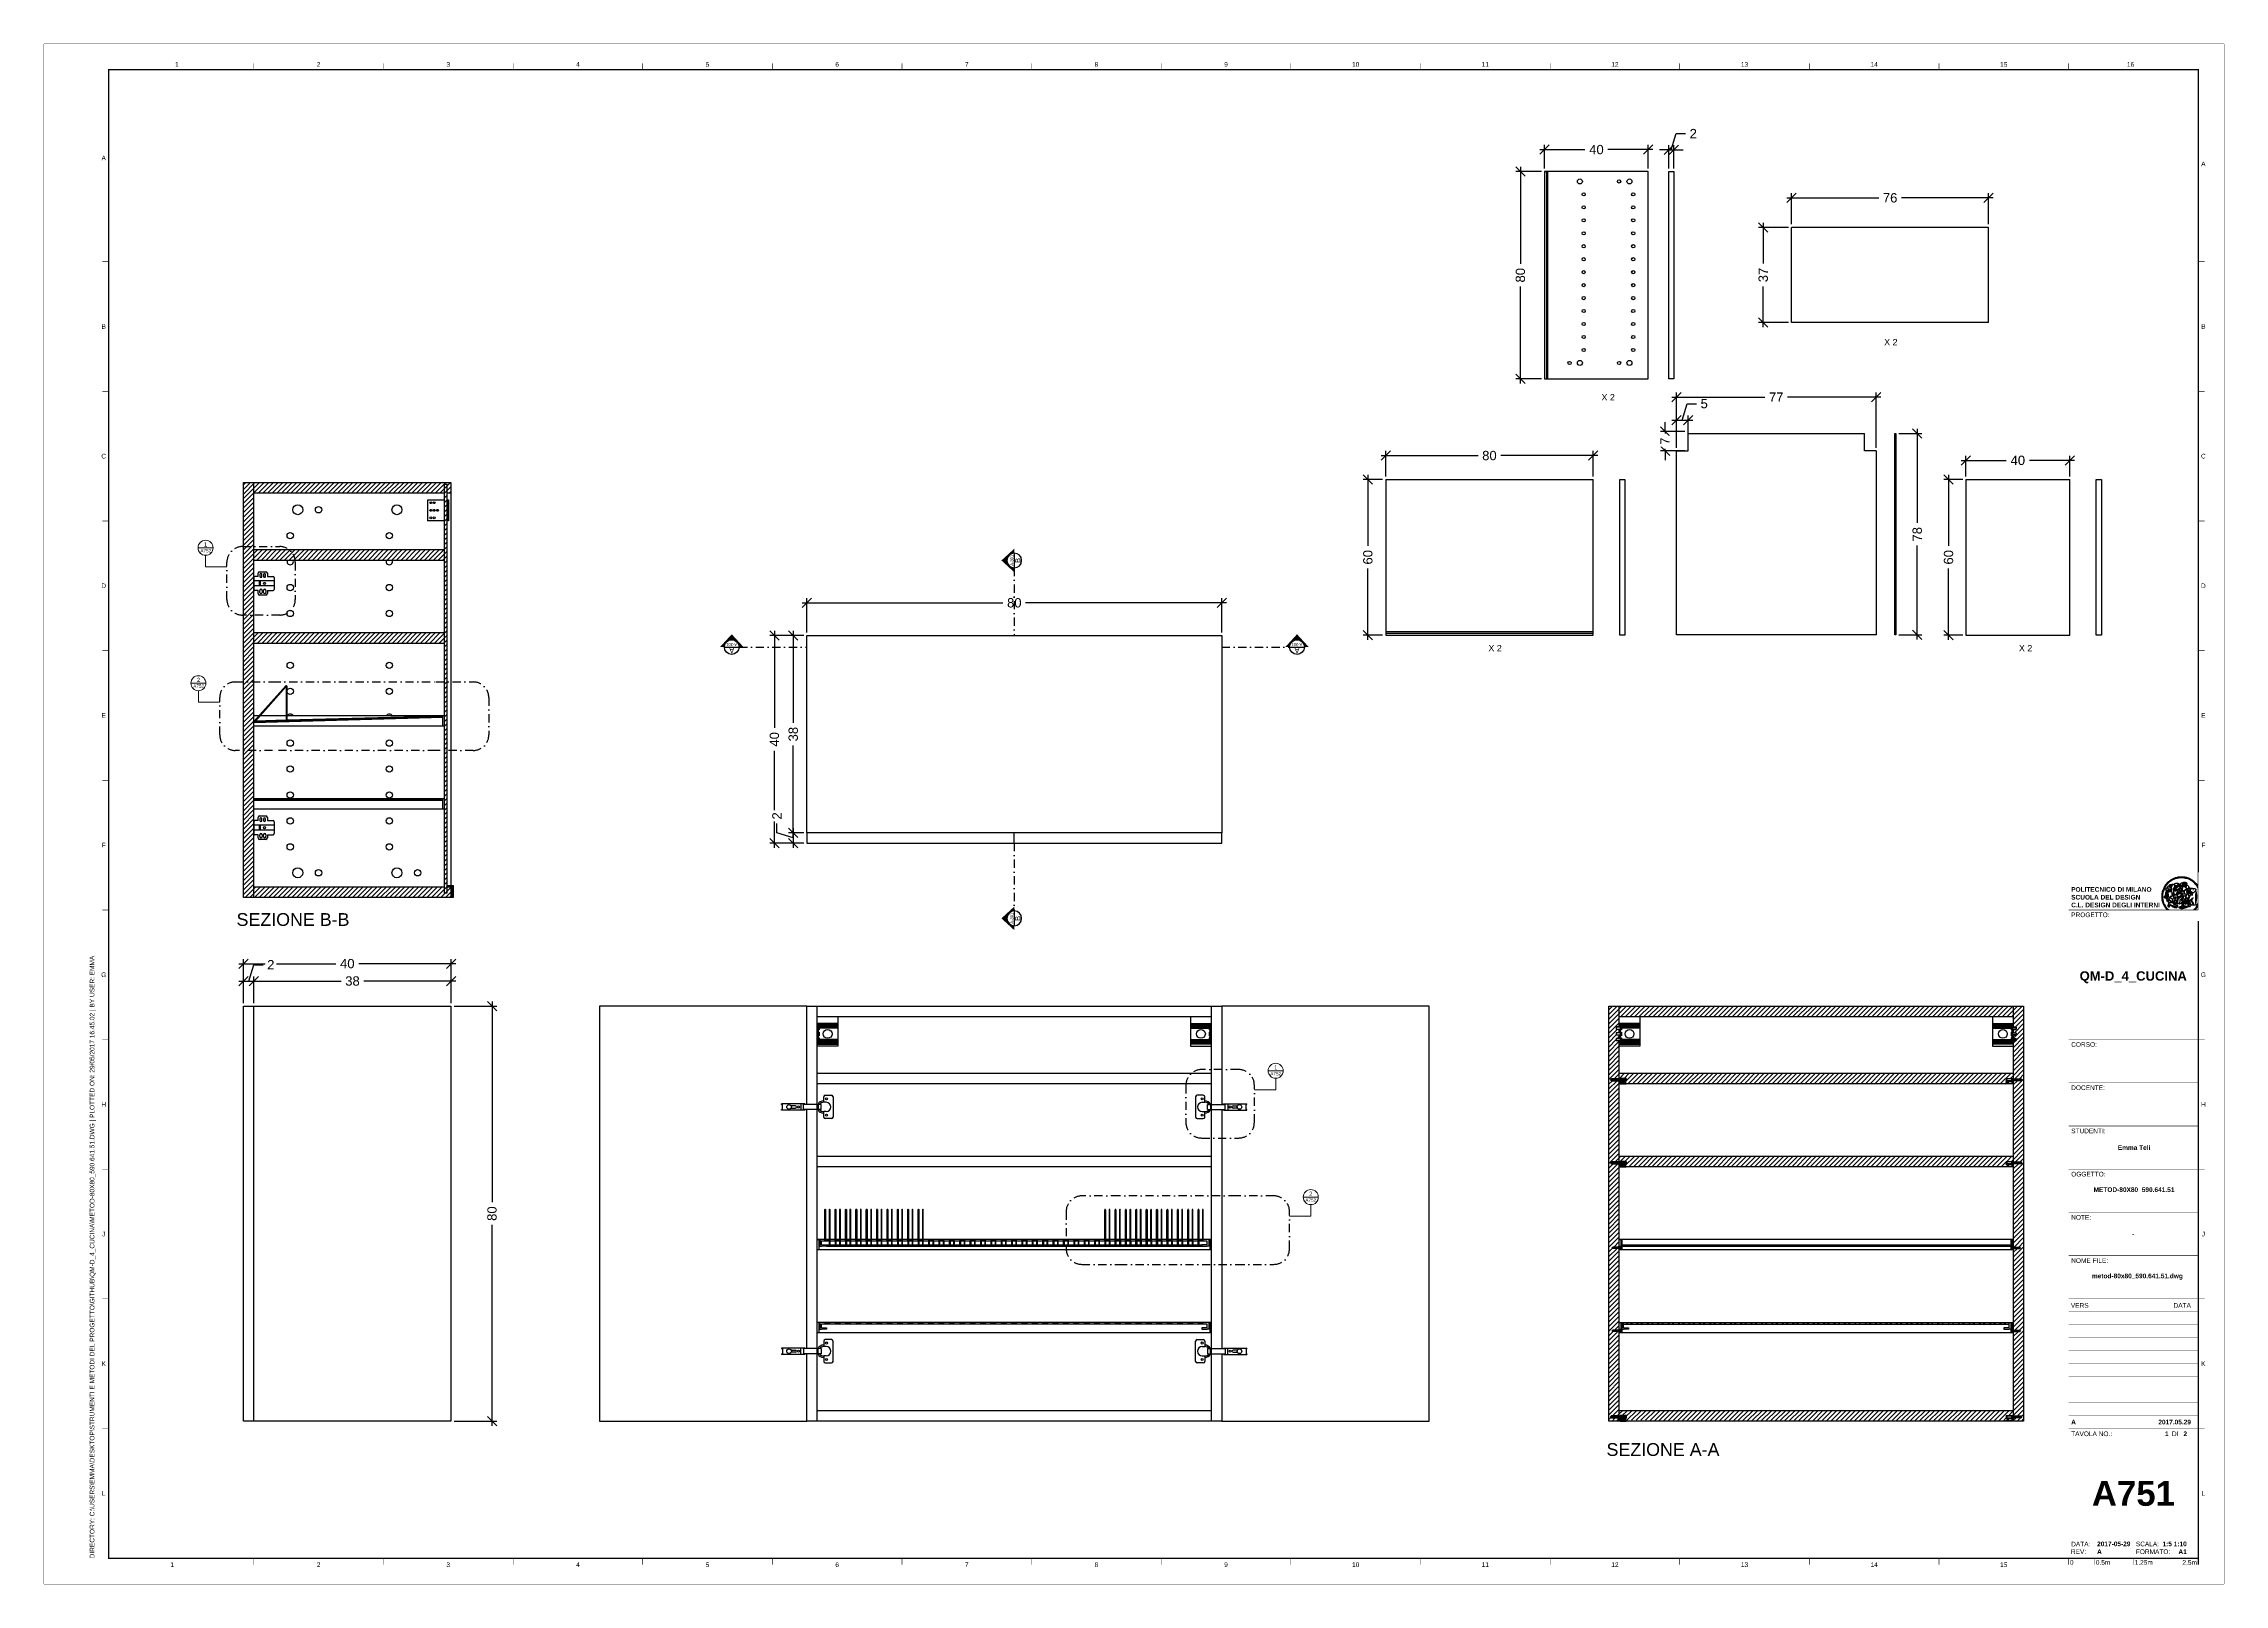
# Paper-space layout 'Layout3-A000' of a CAD drawing. Header units: millimetres. Extents: x 0 to 841, y 0 to 594.
# The model-space entities are those that its viewports show. They can reach past a viewport. Long polylines and large blocks are cut down to what shows.
import ezdxf
from ezdxf.enums import TextEntityAlignment as Align

# ---------------------------------------------------------------- set-up
doc = ezdxf.new("R2010")
doc.units = ezdxf.units.MM
doc.set_wipeout_variables(frame=1)
doc.linetypes.add('CENTERX2', pattern=[4, 2.5, -0.5, 0.5, -0.5])
doc.linetypes.add('TRATTOPUNTO', pattern=[25.4, 12.7, -6.35, 0, -6.35])
doc.layers.add('A-ANNO-SYMB', color=3, linetype='Continuous', lineweight=15)
doc.layers.add('A-SECT-MCUT1', color=7, linetype='Continuous', lineweight=25)
for name, color, linetype in [('G-ANNO-LOGO', 3, 'Continuous'), ('G-ANNO-TEXT', 3, 'Continuous'), ('G-ANNO-TTLB', 3, 'Continuous'), ('linee sezionate', 5, 'Continuous'), ('prospetti', 2, 'Continuous'), ('quote', 3, 'Continuous'), ('simboli', 6, 'Continuous'), ('simboli tratteggiati', 1, 'Continuous'), ('viti', 4, 'Continuous')]:
    doc.layers.add(name, color=color, linetype=linetype)
doc.layers.add('G-ANNO-NPLT', color=210, linetype='Continuous', plot=False)
doc.layers.get('A-SECT-MCUT1').off()
doc.styles.add('ARIAL', font='arial.ttf')
doc.styles.add('ARIAL-BOLD', font='')
doc.styles.add('E-ARIAL', font='arial.ttf')
doc.styles.get("Standard").update_dxf_attribs({"font": 'arial.ttf'})
doc.styles.add('underline', font='arial.ttf')
doc.styles.get('ARIAL-BOLD').set_extended_font_data('Arial', bold=True)
doc.dimstyles.new('TICK_36', dxfattribs={"dimtxt": 3.6, "dimasz": 3.6, "dimexe": 1.8, "dimexo": 1.2, "dimgap": 1.8, "dimtad": 0, "dimdec": 0, "dimzin": 0, "dimdsep": 46, "dimtxsty": 'ARIAL', "dimblk": 'OBLIQUE', "dimcen": 1.8, "dimdle": 1.8, "dimclrd": 256, "dimclrt": 256, "dimadec": 0, "dimazin": 0, "dimtfac": 1, "dimtdec": 0, "dimtmove": 1, "dimatfit": 3, "dimldrblk": 'OPEN90', "dimfxl": 1, "dimtfill": 1, "dimtolj": 1, "dimtzin": 0, "dimarcsym": 0})

# ---------------------------------------------------------------- blocks, each defined once
blk = doc.blocks.new('A1_GRID_LAYOUT')
at = {"layer": 'G-ANNO-NPLT', "const_width": 0.18}
for points in [[(841, 594), (0, 594)], [(0, 0), (0, 594)], [(841, 0), (841, 594)], [(841, 0), (0, 0)]]:
    blk.add_lwpolyline(points, dxfattribs=at)
at = {"layer": 'G-ANNO-TTLB', "const_width": 0.5, "flags": 128}
blk.add_lwpolyline([(25, 584), (25, 10), (831, 10), (831, 584)], close=True, dxfattribs=at)
at = {"layer": 'G-ANNO-TTLB', "const_width": 0.18, "flags": 128}
for points in [[(81, 586.5), (81, 584)], [(131, 586.5), (131, 584)], [(181, 586.5), (181, 584)], [(231, 586.5), (231, 584)], [(281, 586.5), (281, 584)], [(331, 586.5), (331, 584)], [(381, 586.5), (381, 584)], [(431, 586.5), (431, 584)], [(481, 586.5), (481, 584)], [(531, 586.5), (531, 584)], [(581, 586.5), (581, 584)], [(631, 586.5), (631, 584)], [(681, 586.5), (681, 584)], [(731, 586.5), (731, 584)], [(781, 586.5), (781, 584)], [(0, 578.5), (0, 576)], [(25, 510), (22.5, 510)], [(833.5, 510), (831, 510)], [(25, 460), (22.5, 460)], [(833.5, 460), (831, 460)], [(25, 410), (22.5, 410)], [(833.5, 410), (831, 410)], [(25, 360), (22.5, 360)], [(833.5, 360), (831, 360)], [(25, 310), (22.5, 310)], [(833.5, 310), (831, 310)], [(25, 260), (22.5, 260)], [(833.5, 260), (831, 260)], [(25, 210), (22.5, 210)], [(833.5, 210), (831, 210)], [(25, 160), (22.5, 160)], [(833.5, 160), (831, 160)], [(25, 110), (22.5, 110)], [(833.5, 110), (831, 110)], [(833.5, 110), (831, 110)], [(25, 60), (22.5, 60)], [(833.5, 60), (831, 60)], [(833.5, 60), (831, 60)], [(81, 10), (81, 7.5)], [(131, 10), (131, 7.5)], [(181, 10), (181, 7.5)], [(231, 10), (231, 7.5)], [(281, 10), (281, 7.5)], [(331, 10), (331, 7.5)], [(381, 10), (381, 7.5)], [(431, 10), (431, 7.5)], [(481, 10), (481, 7.5)], [(531, 10), (531, 7.5)], [(581, 10), (581, 7.5)], [(631, 10), (631, 7.5)], [(681, 10), (681, 7.5)], [(731, 10), (731, 7.5)], [(781, 10), (781, 7.5)]]:
    blk.add_lwpolyline(points, dxfattribs=at)
at = {"layer": 'G-ANNO-TTLB', "const_width": 0.18}
blk.add_lwpolyline([(716.5, 10), (776.5, 10)], dxfattribs=at)
at = {"layer": 'G-ANNO-TEXT', "style": 'ARIAL'}
for s, p in [('1', (51.35, 586.07)), ('2', (106, 586.07)), ('3', (156, 586.07)), ('4', (206, 586.07)), ('5', (256, 586.07)), ('6', (306, 586.07)), ('7', (356, 586.07)), ('8', (406, 586.07)), ('9', (456, 586.07)), ('10', (506, 586.07)), ('11', (556, 586.07)), ('12', (606, 586.07)), ('13', (656, 586.07)), ('14', (706, 586.07)), ('15', (756, 586.07)), ('16', (804.89, 586.07)), ('A', (23.09, 549.98)), ('A', (832.98, 547.71)), ('B', (23.09, 485)), ('B', (832.98, 485)), ('C', (23.09, 435)), ('C', (832.98, 435)), ('D', (23.09, 385)), ('D', (832.98, 385)), ('E', (23.09, 335)), ('E', (832.98, 335)), ('F', (23.09, 285)), ('F', (832.98, 285)), ('G', (23.09, 235)), ('G', (832.98, 235)), ('H', (23.09, 185)), ('H', (832.98, 185)), ('J', (23.09, 135)), ('J', (832.98, 135)), ('K', (23.09, 85)), ('K', (832.98, 85)), ('L', (23.09, 35)), ('L', (832.98, 35)), ('2', (106, 7.51)), ('3', (156, 7.51)), ('6', (306, 7.51)), ('8', (406, 7.51)), ('9', (456, 7.51)), ('10', (506, 7.51)), ('12', (606, 7.51)), ('13', (656, 7.51)), ('1', (49.49, 7.51)), ('4', (206, 7.51)), ('5', (256, 7.51)), ('7', (356, 7.51)), ('11', (556, 7.51)), ('14', (706, 7.51)), ('15', (756, 7.51))]:
    blk.add_text(s, height=1.8, dxfattribs=at).set_placement(p, align=Align.MIDDLE_CENTER)
at = {"layer": 'G-ANNO-TEXT', "insert": (17.7, 9.95), "char_height": 1.8, "attachment_point": 1, "rotation": 90, "style": 'ARIAL'}
blk.add_mtext_dynamic_manual_height_columns('DIRECTORY: C:\\\\USERS\\\\EMMA\\\\DESKTOP\\\\STRUMENTI E METODI DEL PROGETTO\\\\GITHUB\\\\QM-D_4_CUCINA\\\\METOD-80X80_590.641.51.DWG | PLOTTED ON: 29/05/2017 16.45.02 | BY USER: EMMA', width=412.209, gutter_width=9, heights=[0], dxfattribs=at)
blk = doc.blocks.new('*U7')
at = {"layer": 'G-ANNO-TTLB', "const_width": 0.18}
for points in [[(0, -2.5), (0, 0)], [(10, 0), (10, -2.5)], [(25, 0), (25, -2.5)]]:
    blk.add_lwpolyline(points, dxfattribs=at)
at = {"layer": 'G-ANNO-TTLB'}
blk.add_lwpolyline([(50, 0, 0.48, 0.48, 0), (50, -2.5, 0.48, 0.48, 0)], format="xyseb", dxfattribs=at)
at = {"layer": 'G-ANNO-TEXT', "style": 'E-ARIAL'}
blk.add_text('0', height=1.8, dxfattribs=at).set_placement((1.2, -0.7), align=Align.TOP_CENTER)
for s, p in [('0.5m', (10.5, -2.5)), ('1.25m', (25.5, -2.5))]:
    blk.add_text(s, height=1.8, dxfattribs=at).set_placement(p)
blk.add_text('2.5m', height=1.8, dxfattribs=at).set_placement((49.5, -2.5), align=Align.RIGHT)
blk = doc.blocks.new('logoPolimi')
for p, q in [((-2.37, 0.12), (-2.16, 0.11)), ((-2.37, 0.01), (-2.16, 0.01)), ((-2.36, 0.23), (-2.15, 0.21)), ((-2.35, 0.34), (-2.14, 0.31)), ((-2.33, 0.45), (-2.12, 0.41)), ((-2.3, 0.55), (-2.1, 0.51)), ((-2.28, 0.66), (-2.07, 0.6)), ((-2.24, 0.77), (-2.04, 0.7)), ((-2.2, 0.87), (-2.01, 0.79)), ((-2.16, 0.97), (-1.97, 0.89)), ((-2.11, 1.07), (-1.93, 0.98)), ((-2.06, 1.17), (-1.88, 1.07)), ((-2.01, 1.26), (-1.83, 1.15)), ((-1.94, 1.36), (-1.77, 1.24)), ((-1.88, 1.45), (-1.71, 1.32)), ((-1.84, 0.03), (-1.82, 0.35)), ((-1.81, 1.53), (-1.65, 1.4)), ((-1.74, 1.61), (-1.58, 1.47)), ((-1.73, 0.59), (-1.73, 0.59)), ((-1.73, 0.59), (-1.73, 0.59)), ((-1.66, 1.69), (-1.51, 1.54)), ((-1.65, 0.57), (-1.65, 0.57)), ((-1.59, 1.12), (-1.59, 1.12)), ((-1.58, 1.77), (-1.44, 1.61)), ((-1.51, 0.55), (-1.51, 0.55)), ((-1.51, 0.55), (-1.51, 0.55)), ((-1.49, 1.84), (-1.36, 1.68)), ((-1.41, 1.91), (-1.28, 1.74)), ((-1.32, 1.97), (-1.2, 1.8)), ((-1.31, 0.79), (-1.21, 0.75)), ((-1.21, 0.75), (-1.31, 0.79)), ((-1.21, 0.75), (-1.31, 0.79)), ((-1.22, 2.03), (-1.11, 1.85)), ((-1.21, 0.75), (-1.21, 0.75)), ((-1.21, 0.75), (-1.21, 0.75)), ((-1.19, 0.76), (-1.19, 0.76)), ((-1.19, 0.76), (-1.19, 0.76)), ((-1.17, 0.99), (-1.18, 0.99)), ((-1.18, 0.99), (-1.17, 0.99)), ((-1.16, 0.57), (-1.16, 0.57)), ((-1.16, 0.57), (-1.16, 0.57)), ((-1.13, 2.09), (-1.03, 1.9)), ((-1.1, 0.01), (-0.99, 0.06)), ((-0.99, 0.06), (-1.1, 0.01)), ((-0.99, 0.06), (-1.1, 0.01)), ((-1.03, 2.14), (-0.94, 1.95)), ((-0.99, 0.06), (-0.99, 0.06)), ((-0.99, 0.06), (-0.99, 0.06)), ((-0.97, 0.79), (-0.98, 0.79)), ((-0.89, 0.84), (-0.97, 0.79)), ((-0.97, 0.79), (-0.89, 0.84)), ((-0.96, 1.41), (-0.96, 1.41)), ((-0.96, 1.41), (-0.96, 1.41)), ((-0.93, 2.18), (-0.84, 1.99)), ((-0.89, 0.84), (-0.82, 0.87)), ((-0.82, 0.87), (-0.89, 0.84)), ((-0.89, 0.84), (-0.82, 0.87)), ((-0.88, 0.83), (-0.89, 0.84)), ((-0.85, 1.39), (-0.85, 1.39)), ((-0.85, 1.39), (-0.85, 1.39)), ((-0.84, 0.14), (-0.84, 0.14)), ((-0.83, 2.22), (-0.75, 2.03)), ((-0.77, 1.08), (-0.78, 1.08)), ((-0.78, 1.08), (-0.77, 1.08)), ((-0.61, 1.12), (-0.77, 1.08)), ((-0.77, 1.08), (-0.61, 1.12)), ((-0.77, 1.08), (-0.61, 1.12)), ((-0.75, 1.3), (-0.76, 1.29)), ((-0.76, 1.29), (-0.75, 1.3)), ((-0.72, 2.26), (-0.66, 2.06)), ((-0.65, 0.99), (-0.7, 0.96)), ((-0.69, 0.18), (-0.68, 0.18)), ((-0.66, 0.93), (-0.66, 0.93)), ((-0.66, 0.93), (-0.64, 0.93)), ((-0.66, 0.93), (-0.66, 0.93)), ((-0.66, 0.93), (-0.66, 0.93)), ((-0.63, 1.01), (-0.63, 1.01)), ((-0.63, 1.01), (-0.62, 1.01)), ((-0.63, 0.66), (-0.63, 0.66)), ((-0.61, 2.29), (-0.56, 2.09)), ((-0.6, 1.12), (-0.61, 1.12)), ((-0.61, 1.12), (-0.6, 1.12)), ((-0.61, 1.12), (-0.6, 1.12)), ((-0.61, 0.86), (-0.57, 0.85)), ((-0.57, 0.85), (-0.61, 0.86)), ((-0.61, 0.86), (-0.57, 0.85)), ((-0.53, 1.08), (-0.6, 1.12)), ((-0.6, 1.12), (-0.6, 1.11)), ((-0.6, 1.12), (-0.53, 1.08)), ((-0.57, 0.8), (-0.59, 0.8)), ((-0.57, 0.85), (-0.53, 0.84)), ((-0.57, 0.85), (-0.57, 0.85)), ((-0.57, 0.85), (-0.57, 0.85)), ((-0.57, 0.85), (-0.53, 0.84)), ((-0.56, 0.29), (-0.49, 0.48)), ((-0.56, 0.14), (-0.56, 0.29)), ((-0.5, 0.11), (-0.56, 0.14)), ((-0.53, 0.84), (-0.51, 0.84)), ((-0.53, 0.84), (-0.51, 0.84)), ((-0.53, 0.84), (-0.53, 0.84)), ((-0.51, 2.32), (-0.46, 2.11)), ((-0.51, 0.11), (-0.51, 0.11)), ((-0.51, 0.11), (-0.51, 0.11)), ((-0.34, 0.33), (-0.5, 0.11)), ((-0.49, 0.48), (-0.41, 0.55)), ((-0.42, 0.8), (-0.47, 0.79)), ((-0.42, 0.8), (-0.47, 0.79)), ((-0.47, 0.79), (-0.45, 0.76)), ((-0.47, 0.79), (-0.45, 0.76)), ((-0.45, 1.14), (-0.42, 1.11)), ((-0.42, 1.26), (-0.36, 1.22)), ((-0.41, 0.55), (-0.34, 0.49)), ((-0.4, 2.34), (-0.36, 2.13)), ((-0.4, 1.37), (-0.38, 1.38)), ((-0.39, 1.37), (-0.4, 1.37)), ((-0.35, 1.33), (-0.4, 1.37)), ((-0.39, 1.24), (-0.4, 1.23)), ((-0.38, 1.14), (-0.38, 1.14)), ((-0.34, 0.49), (-0.09, 0.48)), ((-0.16, 0.32), (-0.34, 0.33)), ((-0.14, 0.32), (-0.31, 0.34)), ((-0.29, 2.35), (-0.26, 2.14)), ((-0.28, 1.3), (-0.29, 1.3)), ((-0.28, 1.3), (-0.28, 1.3)), ((-0.18, 2.36), (-0.16, 2.15)), ((-0.16, 1.24), (-0.16, 1.25)), ((-0.16, 1.25), (-0.16, 1.25)), ((-0.16, 0.49), (-0.14, 0.64)), ((-0.06, 0.27), (-0.16, 0.32)), ((-0.1, 0.88), (-0.09, 0.87)), ((-0.08, 1.37), (-0.08, 1.38)), ((-0.08, 1.23), (-0.05, 1.21)), ((-0.05, 1.21), (-0.08, 1.23)), ((-0.08, 1.23), (-0.05, 1.21)), ((-0.07, 2.37), (-0.06, 2.16)), ((-0.03, 0.26), (-0.06, 0.27)), ((-0.05, 1.21), (-0.04, 1.21)), ((-0.04, 1.21), (-0.05, 1.21)), ((-0.04, 1.21), (-0.04, 1.21)), ((-0.04, 1.21), (-0.04, 1.21)), ((-0.04, 0.48), (-0.03, 0.26)), ((0.03, 1.15), (0.03, 1.15)), ((0.03, 0.66), (0.03, 0.67)), ((0.04, 2.37), (0.04, 2.16)), ((0.07, 0.58), (0.07, 0.57)), ((0.1, 1.18), (0.1, 1.18)), ((0.1, 0.84), (0.1, 0.84)), ((0.13, 1.32), (0.17, 1.19)), ((0.15, 2.36), (0.14, 2.16)), ((0.14, 0.71), (0.34, 0.65)), ((0.31, 0.56), (0.17, 0.63)), ((0.26, 2.36), (0.24, 2.15)), ((0.27, 1.61), (0.27, 1.61)), ((0.27, 1.61), (0.27, 1.61)), ((0.27, 1.61), (0.27, 1.61)), ((0.29, 1.29), (0.29, 1.29)), ((0.29, 1.29), (0.29, 1.29)), ((0.29, 1.29), (0.29, 1.29)), ((0.29, 1.29), (0.29, 1.29)), ((0.33, 0.49), (0.34, 0.49)), ((0.33, 0.03), (0.35, 0.03)), ((0.33, 0.03), (0.35, 0.03)), ((0.37, 2.34), (0.34, 2.13)), ((0.34, 0.65), (0.34, 0.64)), ((0.35, 0.03), (0.57, 0.06)), ((0.35, 0.03), (0.57, 0.06)), ((0.35, 0.03), (0.35, 0.03)), ((0.35, 0.03), (0.35, 0.03)), ((0.38, 1.36), (0.37, 1.35)), ((0.38, 0.34), (0.37, 0.34)), ((0.38, 0.34), (0.38, 0.34)), ((0.43, 0.67), (0.39, 0.64)), ((0.48, 2.32), (0.44, 2.12)), ((0.49, 1.05), (0.51, 1.13)), ((0.51, 1.13), (0.49, 1.05)), ((0.49, 1.05), (0.51, 1.13)), ((0.51, 1.31), (0.5, 1.29)), ((0.51, 1.13), (0.52, 1.23)), ((0.52, 1.23), (0.51, 1.23)), ((0.51, 1.23), (0.52, 1.23)), ((0.52, 1.23), (0.51, 1.13)), ((0.51, 1.13), (0.52, 1.23)), ((0.52, 1.24), (0.6, 1.37)), ((0.52, 1.23), (0.6, 1.36)), ((0.6, 1.36), (0.52, 1.23)), ((0.52, 1.23), (0.52, 1.23)), ((0.52, 1.23), (0.52, 1.24)), ((0.52, 1.23), (0.52, 1.23)), ((0.55, 1.07), (0.53, 1.06)), ((0.53, 1.04), (0.53, 1.06)), ((0.53, 1.05), (0.53, 1.04)), ((0.59, 2.3), (0.54, 2.09)), ((0.54, 0.3), (0.63, 0.32)), ((0.54, -0.08), (0.61, 0.06)), ((0.61, 0.06), (0.54, -0.08)), ((0.54, -0.08), (0.61, 0.06)), ((0.56, 0.19), (0.59, 0.21)), ((0.57, 1.07), (0.57, 1.07)), ((0.57, 1.07), (0.57, 1.07)), ((0.57, 1.07), (0.57, 1.07)), ((0.57, 1.07), (0.57, 1.07)), ((0.57, 1.07), (0.57, 1.07)), ((0.57, 1.07), (0.57, 1.07)), ((0.57, 1.07), (0.57, 1.07)), ((0.58, 0.3), (0.59, 0.29)), ((0.59, 0.78), (0.59, 0.79)), ((0.59, 0.79), (0.59, 0.79)), ((0.59, 0.79), (0.59, 0.79)), ((0.59, 0.79), (0.59, 0.78)), ((0.61, 0.06), (0.6, 0.07)), ((0.6, 0.07), (0.61, 0.06)), ((0.61, 0.06), (0.61, 0.07)), ((0.62, 0.21), (0.65, 0.22)), ((0.69, 2.27), (0.63, 2.07)), ((0.64, 1.37), (0.65, 1.37)), ((0.69, 0.86), (0.68, 0.86)), ((0.68, 0.86), (0.69, 0.86)), ((0.68, 0.76), (0.68, 0.76)), ((0.8, 2.23), (0.73, 2.03)), ((0.76, 0.26), (0.76, 0.26)), ((0.9, 2.19), (0.82, 2)), ((0.82, 0.35), (0.84, 0.36)), ((0.82, 0.35), (0.82, 0.35)), ((0.84, 0.36), (0.84, 0.37)), ((0.85, 0.34), (1.05, 0.35)), ((1, 2.15), (0.91, 1.96)), ((0.93, 1.05), (0.93, 1.05)), ((0.93, 1.05), (0.93, 1.05)), ((0.93, 1.05), (0.93, 1.04)), ((0.93, 1.05), (0.93, 1.05)), ((0.97, 0.66), (0.96, 0.66)), ((1.01, 0.97), (0.98, 0.96)), ((1.1, 2.1), (1, 1.91)), ((1.2, 2.04), (1.09, 1.86)), ((1.17, 0.96), (1.17, 0.95)), ((1.17, 0.95), (1.17, 0.95)), ((1.29, 1.99), (1.18, 1.81)), ((1.38, 1.92), (1.26, 1.75)), ((1.34, 0.37), (1.26, 0.04)), ((1.27, 0.37), (1.27, 0.38)), ((1.28, 0.95), (1.28, 0.95)), ((1.47, 1.86), (1.34, 1.69)), ((1.37, 0.73), (1.46, 0.81)), ((1.41, 0.4), (1.41, 0.41)), ((1.56, 1.79), (1.42, 1.63)), ((1.64, 1.71), (1.49, 1.56)), ((1.49, 0.9), (1.57, 0.92)), ((1.72, 1.63), (1.56, 1.49)), ((1.67, 0.6), (1.57, 0.53)), ((1.79, 1.55), (1.63, 1.41)), ((1.86, 1.47), (1.7, 1.34)), ((1.93, 1.38), (1.76, 1.26)), ((1.99, 1.29), (1.81, 1.17)), ((2.05, 1.19), (1.87, 1.09)), ((2.1, 1.1), (1.92, 1)), ((2.15, 1), (1.96, 0.91)), ((2.19, 0.9), (2, 0.82)), ((2.23, 0.79), (2.04, 0.72)), ((2.27, 0.69), (2.07, 0.63)), ((2.3, 0.58), (2.09, 0.53)), ((2.32, 0.47), (2.12, 0.43)), ((2.34, 0.37), (2.13, 0.33)), ((2.36, 0.26), (2.15, 0.23)), ((2.37, 0.15), (2.16, 0.13)), ((2.37, 0.04), (2.16, 0.03)), ((-2.37, -0.1), (-2.16, -0.09)), ((-2.36, -0.21), (-2.15, -0.19)), ((-2.35, -0.32), (-2.14, -0.29)), ((-2.33, -0.43), (-2.12, -0.39)), ((-2.31, -0.54), (-2.1, -0.49)), ((-2.28, -0.65), (-2.08, -0.59)), ((-2.25, -0.75), (-2.05, -0.69)), ((-2.21, -0.86), (-2.02, -0.78)), ((-2.17, -0.96), (-1.98, -0.87)), ((-2.12, -1.06), (-1.93, -0.96)), ((-2.07, -1.16), (-1.89, -1.05)), ((-2.04, -0.15), (-1.97, -0.2)), ((-2.01, -1.25), (-1.84, -1.14)), ((-1.95, -1.34), (-1.78, -1.22)), ((-1.89, -1.43), (-1.72, -1.31)), ((-1.82, -1.52), (-1.66, -1.38)), ((-1.75, -1.6), (-1.59, -1.46)), ((-1.67, -1.68), (-1.52, -1.53)), ((-1.58, -0.12), (-1.6, -0.18)), ((-1.6, -0.18), (-1.58, -0.28)), ((-1.57, -0.54), (-1.59, -0.54)), ((-1.59, -0.54), (-1.59, -0.54)), ((-1.59, -1.76), (-1.45, -1.6)), ((-1.56, -0.32), (-1.56, -0.31)), ((-1.56, -0.31), (-1.56, -0.31)), ((-1.53, -0.65), (-1.53, -0.65)), ((-1.53, -0.65), (-1.53, -0.65)), ((-1.51, -1.83), (-1.37, -1.67)), ((-1.48, -0.86), (-1.48, -0.85)), ((-1.42, -0.37), (-1.42, -0.37)), ((-1.42, -1.9), (-1.29, -1.73)), ((-1.38, -0.46), (-1.38, -0.46)), ((-1.33, -1.96), (-1.21, -1.79)), ((-1.31, -0.24), (-1.31, -0.23)), ((-1.31, -0.23), (-1.31, -0.24)), ((-1.24, -2.02), (-1.13, -1.84)), ((-1.23, -0.19), (-1.23, -0.19)), ((-1.23, -0.19), (-1.23, -0.19)), ((-1.23, -0.19), (-1.23, -0.19)), ((-1.23, -0.19), (-1.23, -0.19)), ((-1.14, -2.08), (-1.04, -1.89)), ((-1.04, -2.13), (-0.95, -1.94)), ((-1.01, -0.39), (-1.02, -0.39)), ((-1.02, -0.39), (-1.01, -0.39)), ((-1.02, -0.7), (-1.02, -0.7)), ((-1.02, -0.7), (-1.02, -0.7)), ((-1.02, -0.7), (-1.02, -0.7)), ((-0.94, -2.18), (-0.86, -1.98)), ((-0.84, -2.22), (-0.77, -2.02)), ((-0.79, -0.51), (-0.83, -0.58)), ((-0.83, -0.58), (-0.79, -0.51)), ((-0.83, -0.58), (-0.79, -0.51)), ((-0.78, -1.05), (-0.83, -0.94)), ((-0.83, -0.94), (-0.78, -1.05)), ((-0.83, -0.94), (-0.83, -0.94)), ((-0.83, -0.94), (-0.78, -1.05)), ((-0.82, -1.23), (-0.82, -1.23)), ((-0.82, -1.23), (-0.77, -1.23)), ((-0.77, -1.23), (-0.82, -1.23)), ((-0.82, -1.23), (-0.82, -1.23)), ((-0.77, -1.23), (-0.82, -1.23)), ((-0.75, -0.96), (-0.8, -0.89)), ((-0.8, -0.89), (-0.79, -0.92)), ((-0.79, -0.92), (-0.8, -0.89)), ((-0.8, -0.89), (-0.75, -0.96)), ((-0.79, -0.92), (-0.8, -0.89)), ((-0.8, -0.89), (-0.8, -0.89)), ((-0.8, -0.89), (-0.75, -0.96)), ((-0.79, -0.92), (-0.78, -0.95)), ((-0.78, -0.95), (-0.79, -0.92)), ((-0.78, -0.95), (-0.79, -0.92)), ((-0.77, -0.49), (-0.78, -0.48)), ((-0.78, -0.48), (-0.77, -0.49)), ((-0.78, -0.95), (-0.76, -1)), ((-0.76, -1), (-0.78, -0.95)), ((-0.76, -1), (-0.78, -0.95)), ((-0.71, -0.89), (-0.75, -0.87)), ((-0.75, -0.87), (-0.71, -0.89)), ((-0.75, -0.87), (-0.71, -0.89)), ((-0.72, -1.01), (-0.75, -0.96)), ((-0.75, -0.96), (-0.72, -1.01)), ((-0.75, -0.96), (-0.72, -1.01)), ((-0.74, -2.25), (-0.67, -2.05)), ((-0.64, -0.93), (-0.71, -0.89)), ((-0.71, -0.89), (-0.64, -0.93)), ((-0.71, -0.89), (-0.64, -0.93)), ((-0.66, -0.53), (-0.66, -0.53)), ((-0.66, -0.53), (-0.66, -0.53)), ((-0.66, -0.53), (-0.66, -0.53)), ((-0.63, -2.29), (-0.57, -2.08)), ((-0.52, -2.31), (-0.48, -2.11)), ((-0.39, -0.81), (-0.51, -0.69)), ((-0.51, -1.04), (-0.5, -1.04)), ((-0.48, -0.42), (-0.48, -0.42)), ((-0.48, -0.42), (-0.48, -0.42)), ((-0.48, -0.42), (-0.48, -0.42)), ((-0.42, -2.33), (-0.38, -2.13)), ((-0.41, -0.51), (-0.41, -0.51)), ((-0.38, -0.05), (-0.39, -0.12)), ((-0.39, -0.12), (-0.37, -0.1)), ((-0.35, -0.14), (-0.37, -0.08)), ((-0.37, -0.09), (-0.37, -0.09)), ((-0.33, -0.12), (-0.35, -0.14)), ((-0.32, -0.14), (-0.35, -0.14)), ((-0.35, -0.18), (-0.34, -0.22)), ((-0.34, -0.08), (-0.29, -0.16)), ((-0.34, -0.22), (-0.34, -0.22)), ((-0.27, -0.17), (-0.32, -0.14)), ((-0.31, -2.35), (-0.28, -2.14)), ((-0.25, -0.91), (-0.26, -0.9)), ((-0.26, -1.29), (0.1, -1.2)), ((0.1, -1.2), (-0.26, -1.29)), ((0.08, -1.4), (-0.26, -1.29)), ((-0.26, -1.29), (0.08, -1.4)), ((-0.26, -1.38), (-0.26, -1.29)), ((-0.26, -1.29), (-0.26, -1.29)), ((-0.26, -1.29), (-0.26, -1.38)), ((-0.26, -1.29), (0.08, -1.4)), ((-0.26, -1.29), (-0.26, -1.29)), ((0.08, -1.49), (-0.26, -1.38)), ((-0.26, -1.38), (0.09, -1.49)), ((-0.2, -2.36), (-0.18, -2.15)), ((-0.14, -0.15), (-0.16, -0.13)), ((-0.11, -0.04), (-0.12, -0.05)), ((-0.09, -2.37), (-0.08, -2.16)), ((-0.04, -0.41), (-0.01, -0.44)), ((-0.01, -0.44), (-0.04, -0.41)), ((-0.04, -0.41), (-0.01, -0.44)), ((0.03, -2.37), (0.02, -2.16)), ((0.07, -0.84), (0.07, -0.84)), ((0.07, -0.84), (0.07, -0.84)), ((0.1, -1.2), (0.08, -1.32)), ((0.08, -1.32), (0.13, -1.2)), ((0.08, -1.4), (0.72, -1.22)), ((0.72, -1.22), (0.08, -1.4)), ((0.08, -1.4), (0.72, -1.22)), ((0.72, -1.31), (0.08, -1.49)), ((0.08, -1.44), (0.08, -1.4)), ((0.08, -1.4), (0.08, -1.44)), ((0.08, -1.4), (0.08, -1.49)), ((0.08, -1.49), (0.08, -1.44)), ((0.08, -1.44), (0.08, -1.44)), ((0.08, -1.44), (0.08, -1.45)), ((0.08, -1.45), (0.08, -1.46)), ((0.08, -1.46), (0.08, -1.49)), ((0.1, -1.01), (0.09, -0.86)), ((0.1, -1.01), (0.09, -0.86)), ((0.09, -1.49), (0.72, -1.31)), ((0.1, -1.2), (0.12, -1.04)), ((0.12, -1.04), (0.1, -1.2)), ((0.13, -1.2), (0.1, -1.2)), ((0.1, -1.2), (0.13, -1.2)), ((0.13, -1.2), (0.1, -1.2)), ((0.1, -1.2), (0.1, -1.2)), ((0.11, -0.44), (0.11, -0.44)), ((0.11, -0.44), (0.11, -0.44)), ((0.12, -0.21), (0.12, -0.21)), ((0.12, -0.21), (0.12, -0.21)), ((0.12, -0.21), (0.12, -0.21)), ((0.12, -0.21), (0.12, -0.21)), ((0.12, -0.21), (0.12, -0.21)), ((0.12, -0.21), (0.12, -0.21)), ((0.12, -0.21), (0.12, -0.21)), ((0.12, -0.21), (0.12, -0.21)), ((0.12, -0.21), (0.12, -0.21)), ((0.12, -0.21), (0.12, -0.21)), ((0.12, -0.21), (0.12, -0.21)), ((0.12, -0.21), (0.12, -0.21)), ((0.12, -0.21), (0.12, -0.21)), ((0.12, -0.56), (0.14, -0.53)), ((0.14, -0.53), (0.12, -0.56)), ((0.12, -0.56), (0.14, -0.53)), ((0.12, -1.04), (0.12, -1.04)), ((0.12, -1.04), (0.12, -1.04)), ((0.12, -1.04), (0.12, -1.04)), ((0.14, -2.37), (0.12, -2.16)), ((0.21, -0.99), (0.13, -1.2)), ((0.13, -1.2), (0.21, -0.99)), ((0.36, -1.14), (0.13, -1.2)), ((0.13, -1.2), (0.26, -1.17)), ((0.14, -0.53), (0.16, -0.49)), ((0.16, -0.49), (0.14, -0.53)), ((0.14, -0.53), (0.16, -0.49)), ((0.16, -0.49), (0.16, -0.49)), ((0.16, -0.49), (0.16, -0.49)), ((0.28, -1.19), (0.21, -0.99)), ((0.21, -0.99), (0.31, -1.27)), ((0.25, -2.36), (0.22, -2.15)), ((0.24, -0.17), (0.24, -0.16)), ((0.24, -0.16), (0.24, -0.17)), ((0.25, -0.84), (0.25, -0.88)), ((0.25, -0.88), (0.25, -0.84)), ((0.25, -0.88), (0.25, -0.84)), ((0.25, -0.88), (0.29, -1.17)), ((0.26, -0.88), (0.25, -0.88)), ((0.31, -1.27), (0.25, -0.88)), ((0.26, -1.17), (0.28, -1.16)), ((0.28, -1.16), (0.36, -1.14)), ((0.29, -1.17), (0.28, -1.19)), ((0.35, -2.34), (0.32, -2.14)), ((0.36, -1.14), (0.72, -1.22)), ((0.72, -1.22), (0.36, -1.14)), ((0.46, -2.32), (0.42, -2.12)), ((0.49, -0.31), (0.49, -0.31)), ((0.49, -0.31), (0.49, -0.31)), ((0.5, -0.27), (0.5, -0.27)), ((0.51, -0.27), (0.51, -0.27)), ((0.57, -2.3), (0.52, -2.1)), ((0.68, -2.27), (0.62, -2.07)), ((0.78, -2.24), (0.71, -2.04)), ((0.72, -0.81), (0.75, -0.89)), ((0.72, -1.22), (0.72, -1.31)), ((0.72, -1.31), (0.72, -1.22)), ((0.74, -0.23), (0.74, -0.23)), ((0.74, -0.23), (0.75, -0.24)), ((0.75, -0.23), (0.75, -0.23)), ((0.89, -2.2), (0.81, -2)), ((0.86, -0.25), (0.82, -0.34)), ((0.87, -0.22), (0.86, -0.23)), ((0.87, -0.22), (0.86, -0.25)), ((0.99, -2.15), (0.9, -1.96)), ((0.96, -0.58), (0.96, -0.57)), ((1.09, -2.11), (0.99, -1.92)), ((1.05, -1.05), (1.04, -1.05)), ((1.19, -2.05), (1.08, -1.87)), ((1.28, -2), (1.17, -1.82)), ((1.37, -1.93), (1.25, -1.76)), ((1.31, -0.27), (1.3, -0.26)), ((1.3, -0.26), (1.3, -0.26)), ((1.3, -0.26), (1.3, -0.26)), ((1.3, -0.26), (1.31, -0.27)), ((1.3, -0.26), (1.3, -0.26)), ((1.46, -1.87), (1.33, -1.7)), ((1.54, -1.8), (1.41, -1.64)), ((1.63, -1.72), (1.48, -1.57)), ((1.71, -1.65), (1.55, -1.5)), ((1.78, -1.57), (1.62, -1.43)), ((1.85, -1.48), (1.69, -1.35)), ((1.92, -1.39), (1.75, -1.27)), ((1.98, -1.3), (1.81, -1.19)), ((2.04, -1.21), (1.86, -1.1)), ((2.09, -1.11), (1.91, -1.01)), ((2.14, -1.01), (1.95, -0.92)), ((2.19, -0.91), (1.99, -0.83)), ((2.23, -0.81), (2.03, -0.74)), ((2.26, -0.7), (2.06, -0.64)), ((2.29, -0.6), (2.09, -0.55)), ((2.32, -0.49), (2.11, -0.45)), ((2.34, -0.38), (2.13, -0.35)), ((2.35, -0.27), (2.15, -0.25)), ((2.37, -0.08), (2.16, -0.07)), ((2.36, -0.16), (2.16, -0.15))]:
    blk.add_line(p, q)
for points in [[(-1.9, 0.12), (-1.94, 0.02), (-2.05, -0.09), (-2.05, -0.09)], [(-1.86, 0.38), (-1.86, 0.38), (-1.87, 0.19), (-1.9, 0.12)], [(-1.76, 0.6), (-1.76, 0.6), (-1.84, 0.57), (-1.86, 0.38)], [(-1.86, -0.04), (-1.84, 0.02), (-1.84, 0.03), (-1.84, 0.03)], [(-1.82, 0.78), (-1.83, 0.8), (-1.85, 0.86), (-1.83, 0.88)], [(-1.82, 0.78), (-1.83, 0.8), (-1.85, 0.86), (-1.83, 0.88)], [(-1.83, 0.88), (-1.81, 0.9), (-1.76, 0.96), (-1.76, 0.96)], [(-1.83, 0.88), (-1.81, 0.9), (-1.76, 0.96), (-1.76, 0.96)], [(-1.76, 0.6), (-1.83, 0.7), (-1.78, 0.74), (-1.78, 0.74)], [(-1.78, 0.74), (-1.79, 0.74), (-1.83, 0.7), (-1.76, 0.6)], [(-1.78, 0.74), (-1.8, 0.76), (-1.81, 0.78), (-1.82, 0.78)], [(-1.78, 0.74), (-1.8, 0.76), (-1.81, 0.78), (-1.82, 0.78)], [(-1.82, 0.35), (-1.81, 0.5), (-1.73, 0.59), (-1.73, 0.59)], [(-1.82, -0.19), (-1.73, -0.07), (-1.75, 0.14), (-1.75, 0.3)], [(-1.75, 0.33), (-1.75, 0.17), (-1.73, -0.05), (-1.8, -0.17)], [(-1.78, 0.74), (-1.75, 0.72), (-1.72, 0.69), (-1.68, 0.7)], [(-1.68, 0.7), (-1.72, 0.69), (-1.75, 0.72), (-1.78, 0.74)], [(-1.68, 0.7), (-1.72, 0.69), (-1.75, 0.72), (-1.78, 0.74)], [(-1.78, 0.74), (-1.78, 0.74), (-1.78, 0.74), (-1.78, 0.74)], [(-1.76, 0.96), (-1.68, 1.1), (-1.59, 1.12), (-1.59, 1.12)], [(-1.76, 0.96), (-1.68, 1.1), (-1.6, 1.12), (-1.6, 1.12)], [(-1.73, 0.59), (-1.74, 0.59), (-1.75, 0.6), (-1.76, 0.6)], [(-1.73, 0.59), (-1.74, 0.59), (-1.75, 0.6), (-1.76, 0.6)], [(-1.75, 0.3), (-1.76, 0.47), (-1.65, 0.57), (-1.65, 0.57)], [(-1.65, 0.57), (-1.65, 0.57), (-1.76, 0.5), (-1.75, 0.33)], [(-1.65, 0.57), (-1.68, 0.58), (-1.7, 0.58), (-1.73, 0.59)], [(-1.65, 0.57), (-1.68, 0.58), (-1.7, 0.58), (-1.73, 0.59)], [(-1.5, 0.71), (-1.53, 0.74), (-1.61, 0.71), (-1.68, 0.7)], [(-1.68, 0.7), (-1.61, 0.71), (-1.53, 0.73), (-1.5, 0.71)], [(-1.5, 0.71), (-1.53, 0.73), (-1.61, 0.71), (-1.68, 0.7)], [(-1.51, 0.55), (-1.56, 0.56), (-1.61, 0.56), (-1.65, 0.57)], [(-1.65, 0.57), (-1.61, 0.56), (-1.56, 0.56), (-1.51, 0.55)], [(-1.51, 0.55), (-1.56, 0.56), (-1.61, 0.56), (-1.65, 0.57)], [(-1.59, 1.12), (-1.6, 1.06), (-1.61, 0.99), (-1.61, 0.97)], [(-1.61, 0.97), (-1.61, 0.99), (-1.6, 1.06), (-1.59, 1.12)], [(-1.61, 0.97), (-1.61, 0.99), (-1.6, 1.06), (-1.59, 1.12)], [(-1.61, 0.97), (-1.61, 0.95), (-1.56, 0.88), (-1.54, 0.87)], [(-1.54, 0.87), (-1.56, 0.88), (-1.61, 0.95), (-1.61, 0.97)], [(-1.54, 0.87), (-1.56, 0.88), (-1.61, 0.96), (-1.61, 0.97)], [(-1.59, 1.12), (-1.59, 1.13), (-1.59, 1.15), (-1.58, 1.16)], [(-1.59, 1.12), (-1.59, 1.13), (-1.59, 1.15), (-1.58, 1.16)], [(-1.58, 1.16), (-1.57, 1.21), (-1.52, 1.23), (-1.49, 1.25)], [(-1.58, 1.16), (-1.57, 1.21), (-1.52, 1.23), (-1.49, 1.25)], [(-1.58, 0.36), (-1.58, 0.48), (-1.51, 0.55), (-1.51, 0.55)], [(-1.51, 0.55), (-1.51, 0.55), (-1.58, 0.48), (-1.58, 0.36)], [(-1.51, 0.55), (-1.51, 0.55), (-1.58, 0.48), (-1.58, 0.36)], [(-1.55, 0.04), (-1.55, 0.08), (-1.58, 0.25), (-1.58, 0.36)], [(-1.58, 0.36), (-1.58, 0.25), (-1.55, 0.08), (-1.55, 0.04)], [(-1.58, 0.36), (-1.58, 0.25), (-1.55, 0.08), (-1.55, 0.04)], [(-1.58, -0.12), (-1.57, -0.06), (-1.55, 0.02), (-1.55, 0.04)], [(-1.55, 0.04), (-1.55, 0.02), (-1.57, -0.06), (-1.58, -0.12)], [(-1.55, 0.04), (-1.55, 0.02), (-1.56, -0.04), (-1.57, -0.1)], [(-1.54, 0.87), (-1.52, 0.85), (-1.47, 0.83), (-1.44, 0.83)], [(-1.44, 0.83), (-1.47, 0.83), (-1.52, 0.85), (-1.54, 0.87)], [(-1.45, 0.83), (-1.47, 0.83), (-1.52, 0.85), (-1.54, 0.87)], [(-1.51, 0.55), (-1.33, 0.54), (-1.16, 0.57), (-1.16, 0.57)], [(-1.16, 0.57), (-1.16, 0.57), (-1.33, 0.54), (-1.51, 0.55)], [(-1.16, 0.57), (-1.16, 0.57), (-1.33, 0.54), (-1.51, 0.55)], [(-1.5, 0.71), (-1.46, 0.68), (-1.4, 0.62), (-1.33, 0.66)], [(-1.33, 0.66), (-1.4, 0.62), (-1.46, 0.68), (-1.5, 0.71)], [(-1.33, 0.66), (-1.4, 0.62), (-1.46, 0.68), (-1.5, 0.71)], [(-1.49, 1.25), (-1.46, 1.26), (-1.42, 1.33), (-1.39, 1.36)], [(-1.49, 1.25), (-1.46, 1.27), (-1.43, 1.34), (-1.39, 1.36)], [(-1.31, 0.79), (-1.33, 0.79), (-1.42, 0.83), (-1.45, 0.83)], [(-1.44, 0.83), (-1.42, 0.83), (-1.33, 0.79), (-1.31, 0.79)], [(-1.31, 0.79), (-1.33, 0.79), (-1.42, 0.83), (-1.44, 0.83)], [(-1.35, 1.1), (-1.4, 1.17), (-1.36, 1.23), (-1.29, 1.31)], [(-1.29, 1.31), (-1.36, 1.23), (-1.4, 1.17), (-1.35, 1.1)], [(-1.35, 1.1), (-1.4, 1.17), (-1.36, 1.23), (-1.29, 1.31)], [(-1.39, 1.36), (-1.35, 1.38), (-1.26, 1.4), (-1.19, 1.41)], [(-1.39, 1.36), (-1.35, 1.38), (-1.26, 1.4), (-1.19, 1.41)], [(-1.18, 0.99), (-1.24, 0.97), (-1.3, 1.03), (-1.35, 1.1)], [(-1.35, 1.1), (-1.3, 1.03), (-1.24, 0.97), (-1.18, 0.99)], [(-1.18, 1), (-1.24, 0.97), (-1.3, 1.03), (-1.35, 1.1)], [(-1.33, 0.66), (-1.28, 0.7), (-1.23, 0.73), (-1.21, 0.75)], [(-1.21, 0.75), (-1.23, 0.73), (-1.28, 0.7), (-1.33, 0.66)], [(-1.21, 0.75), (-1.23, 0.73), (-1.28, 0.7), (-1.33, 0.66)], [(-1.29, 1.31), (-1.22, 1.39), (-1.01, 1.41), (-0.96, 1.41)], [(-0.96, 1.41), (-1.01, 1.41), (-1.22, 1.39), (-1.29, 1.31)], [(-1.29, 1.31), (-1.22, 1.39), (-1.01, 1.41), (-0.96, 1.41)], [(-1.24, -0.02), (-1.21, -0.01), (-1.1, 0.01), (-1.1, 0.01)], [(-1.1, 0.01), (-1.1, 0.01), (-1.21, -0.01), (-1.24, -0.02)], [(-1.1, 0.01), (-1.1, 0.01), (-1.21, -0.01), (-1.24, -0.02)], [(-1.21, 0.75), (-1.2, 0.75), (-1.19, 0.76), (-1.19, 0.76)], [(-1.19, 0.76), (-1.19, 0.76), (-1.2, 0.75), (-1.21, 0.75)], [(-1.19, 0.76), (-1.19, 0.76), (-1.2, 0.76), (-1.21, 0.75)], [(-1.19, 1.41), (-1.11, 1.43), (-0.97, 1.41), (-0.97, 1.41)], [(-1.19, 1.41), (-1.12, 1.43), (-0.98, 1.41), (-0.98, 1.41)], [(-1.19, 0.76), (-1.19, 0.77), (-1.18, 0.78), (-1.18, 0.79)], [(-1.18, 0.79), (-1.18, 0.78), (-1.19, 0.77), (-1.19, 0.76)], [(-1.19, 0.76), (-1.19, 0.77), (-1.19, 0.78), (-1.18, 0.79)], [(-1.18, 0.68), (-1.18, 0.68), (-1.19, 0.71), (-1.19, 0.76)], [(-1.19, 0.76), (-1.19, 0.71), (-1.18, 0.68), (-1.18, 0.68)], [(-1.18, 0.68), (-1.18, 0.68), (-1.19, 0.71), (-1.19, 0.76)], [(-1.18, 0.97), (-1.18, 0.97), (-1.18, 0.98), (-1.17, 0.99)], [(-1.17, 0.99), (-1.18, 0.98), (-1.18, 0.97), (-1.18, 0.97)], [(-1.18, 0.97), (-1.18, 0.97), (-1.18, 0.98), (-1.17, 0.99)], [(-1.18, 0.79), (-1.17, 0.86), (-1.18, 0.95), (-1.18, 0.97)], [(-1.18, 0.97), (-1.18, 0.95), (-1.17, 0.86), (-1.18, 0.79)], [(-1.18, 0.79), (-1.17, 0.86), (-1.18, 0.95), (-1.18, 0.97)], [(-1.16, 0.57), (-1.17, 0.6), (-1.18, 0.64), (-1.18, 0.68)], [(-1.18, 0.68), (-1.18, 0.64), (-1.17, 0.6), (-1.16, 0.57)], [(-1.16, 0.57), (-1.17, 0.6), (-1.18, 0.64), (-1.18, 0.68)], [(-1.17, 0.99), (-1.17, 1.03), (-1.16, 1.09), (-1.14, 1.13)], [(-1.09, 0.42), (-1.1, 0.44), (-1.14, 0.48), (-1.16, 0.57)], [(-1.16, 0.57), (-1.14, 0.48), (-1.1, 0.44), (-1.09, 0.42)], [(-1.09, 0.42), (-1.1, 0.44), (-1.14, 0.48), (-1.16, 0.57)], [(-1.14, 1.13), (-1.12, 1.18), (-1.05, 1.31), (-1.05, 1.31)], [(-1.12, 0.46), (-1.12, 0.46), (-1.13, 0.38), (-1.11, 0.26)], [(-1.11, 0.26), (-1.08, 0.14), (-1.05, 0.03), (-1.05, 0.03)], [(-1.02, 0.32), (-1.02, 0.32), (-1.08, 0.4), (-1.09, 0.42)], [(-1.09, 0.42), (-1.08, 0.4), (-1.02, 0.32), (-1.02, 0.32)], [(-1.02, 0.32), (-1.02, 0.32), (-1.08, 0.4), (-1.09, 0.42)], [(-0.98, 0.2), (-0.98, 0.21), (-1.02, 0.32), (-1.02, 0.32)], [(-1.02, 0.32), (-1.02, 0.32), (-0.98, 0.21), (-0.98, 0.2)], [(-0.98, 0.2), (-0.98, 0.21), (-1.02, 0.32), (-1.02, 0.32)], [(-1.01, 0.12), (-1, 0.16), (-0.98, 0.19), (-0.98, 0.2)], [(-0.98, 0.2), (-0.98, 0.19), (-1, 0.16), (-1.01, 0.12)], [(-1.01, 0.12), (-1, 0.16), (-0.98, 0.19), (-0.98, 0.2)], [(-0.99, 0.06), (-1, 0.07), (-1.01, 0.1), (-1.01, 0.12)], [(-1.01, 0.12), (-1.01, 0.1), (-1, 0.07), (-0.99, 0.06)], [(-0.99, 0.06), (-1, 0.07), (-1.01, 0.1), (-1.01, 0.12)], [(-0.99, 0.06), (-0.99, 0.06), (-0.99, 0.06), (-0.98, 0.05)], [(-0.98, 0.05), (-0.99, 0.06), (-0.99, 0.06), (-0.99, 0.06)], [(-0.99, 0.05), (-0.99, 0.06), (-0.99, 0.06), (-0.99, 0.06)], [(-0.95, 0.02), (-0.96, 0.03), (-0.97, 0.04), (-0.99, 0.05)], [(-0.98, 1.41), (-0.98, 1.41), (-0.97, 1.41), (-0.96, 1.41)], [(-0.98, 0.81), (-0.94, 0.85), (-0.92, 0.93), (-0.91, 0.97)], [(-0.91, 0.97), (-0.92, 0.93), (-0.94, 0.85), (-0.98, 0.81)], [(-0.91, 0.97), (-0.92, 0.93), (-0.94, 0.85), (-0.98, 0.81)], [(-0.98, 0.79), (-0.98, 0.81), (-0.98, 0.81), (-0.98, 0.81)], [(-0.98, 0.81), (-0.98, 0.81), (-0.98, 0.81), (-0.98, 0.79)], [(-0.98, 0.81), (-0.98, 0.81), (-0.98, 0.81), (-0.98, 0.79)], [(-0.98, 0.79), (-0.98, 0.79), (-0.98, 0.78), (-0.97, 0.77)], [(-0.98, 0.79), (-0.98, 0.79), (-0.98, 0.78), (-0.97, 0.77)], [(-0.98, 0.05), (-0.97, 0.04), (-0.96, 0.03), (-0.95, 0.02)], [(-0.95, 0.02), (-0.96, 0.03), (-0.97, 0.04), (-0.98, 0.05)], [(-0.97, 1.41), (-0.97, 1.41), (-0.97, 1.41), (-0.96, 1.41)], [(-0.97, 0.77), (-0.96, 0.74), (-0.91, 0.64), (-0.91, 0.57)], [(-0.97, 0.77), (-0.96, 0.74), (-0.91, 0.64), (-0.91, 0.57)], [(-0.96, 1.41), (-0.94, 1.41), (-0.9, 1.41), (-0.85, 1.39)], [(-0.96, 1.41), (-0.94, 1.41), (-0.9, 1.41), (-0.85, 1.39)], [(-0.95, 0.02), (-0.94, 0.01), (-0.92, 0.01), (-0.9, 0.01)], [(-0.9, 0.01), (-0.92, 0.01), (-0.94, 0.01), (-0.95, 0.02)], [(-0.91, 0.01), (-0.92, 0.01), (-0.94, 0.01), (-0.95, 0.02)], [(-0.91, 0.97), (-0.89, 1), (-0.87, 1.01), (-0.84, 1.02)], [(-0.84, 1.02), (-0.87, 1.01), (-0.89, 1), (-0.91, 0.97)], [(-0.84, 1.02), (-0.87, 1.01), (-0.89, 1.01), (-0.91, 0.97)], [(-0.91, 0.57), (-0.91, 0.5), (-0.9, 0.43), (-0.88, 0.37)], [(-0.91, 0.57), (-0.91, 0.5), (-0.9, 0.43), (-0.88, 0.37)], [(-0.87, 0.03), (-0.87, 0.03), (-0.89, 0.01), (-0.91, 0.01)], [(-0.9, 0.01), (-0.89, 0.01), (-0.87, 0.03), (-0.87, 0.03)], [(-0.87, 0.03), (-0.87, 0.03), (-0.89, 0.01), (-0.9, 0.01)], [(-0.88, 0.84), (-0.88, 0.84), (-0.89, 0.79), (-0.88, 0.77)], [(-0.88, 0.77), (-0.89, 0.79), (-0.88, 0.83), (-0.88, 0.83)], [(-0.74, 0.66), (-0.85, 0.67), (-0.88, 0.77), (-0.88, 0.77)], [(-0.88, 0.77), (-0.88, 0.77), (-0.85, 0.67), (-0.74, 0.66)], [(-0.88, 0.37), (-0.86, 0.32), (-0.83, 0.25), (-0.82, 0.25)], [(-0.88, 0.37), (-0.86, 0.32), (-0.83, 0.25), (-0.82, 0.25)], [(-0.87, 0.03), (-0.86, 0.03), (-0.86, 0.05), (-0.86, 0.06)], [(-0.86, 0.06), (-0.86, 0.05), (-0.86, 0.03), (-0.87, 0.03)], [(-0.86, 0.06), (-0.86, 0.05), (-0.86, 0.03), (-0.87, 0.03)], [(-0.85, 1.39), (-0.86, 1.42), (-0.8, 1.45), (-0.8, 1.46)], [(-0.85, 1.39), (-0.86, 1.42), (-0.83, 1.44), (-0.82, 1.45)], [(-0.86, 0.06), (-0.86, 0.07), (-0.86, 0.1), (-0.85, 0.11)], [(-0.85, 0.11), (-0.86, 0.1), (-0.86, 0.07), (-0.86, 0.06)], [(-0.85, 0.11), (-0.86, 0.1), (-0.86, 0.07), (-0.86, 0.06)], [(-0.81, 1.36), (-0.83, 1.37), (-0.84, 1.38), (-0.85, 1.39)], [(-0.85, 1.39), (-0.84, 1.38), (-0.83, 1.37), (-0.81, 1.36)], [(-0.85, 1.39), (-0.84, 1.38), (-0.83, 1.37), (-0.81, 1.36)], [(-0.85, 0.11), (-0.85, 0.12), (-0.84, 0.14), (-0.84, 0.14)], [(-0.84, 0.14), (-0.84, 0.14), (-0.85, 0.12), (-0.85, 0.11)], [(-0.84, 0.14), (-0.84, 0.14), (-0.85, 0.12), (-0.85, 0.11)], [(-0.84, 1.02), (-0.83, 1.03), (-0.81, 1.05), (-0.78, 1.08)], [(-0.78, 1.08), (-0.81, 1.05), (-0.83, 1.03), (-0.84, 1.02)], [(-0.78, 1.08), (-0.81, 1.05), (-0.83, 1.03), (-0.84, 1.02)], [(-0.84, 0.14), (-0.83, 0.15), (-0.81, 0.16), (-0.81, 0.16)], [(-0.81, 0.16), (-0.81, 0.16), (-0.83, 0.15), (-0.84, 0.14)], [(-0.81, 0.16), (-0.81, 0.16), (-0.84, 0.15), (-0.84, 0.14)], [(-0.84, 0.15), (-0.84, 0.15), (-0.84, 0.15), (-0.84, 0.14)], [(-0.84, 0.14), (-0.84, 0.14), (-0.84, 0.14), (-0.84, 0.14)], [(-0.84, 0.14), (-0.84, 0.14), (-0.84, 0.14), (-0.84, 0.14)], [(-0.84, 0.14), (-0.84, 0.14), (-0.84, 0.14), (-0.84, 0.14)], [(-0.82, 1.45), (-0.82, 1.45), (-0.8, 1.45), (-0.8, 1.45)], [(-0.82, 0.87), (-0.82, 0.87), (-0.72, 0.91), (-0.66, 0.93)], [(-0.66, 0.93), (-0.72, 0.91), (-0.82, 0.87), (-0.82, 0.87)], [(-0.82, 0.87), (-0.82, 0.87), (-0.72, 0.91), (-0.66, 0.93)], [(-0.82, 0.25), (-0.8, 0.25), (-0.77, 0.24), (-0.77, 0.23)], [(-0.82, 0.25), (-0.8, 0.25), (-0.78, 0.24), (-0.77, 0.23)], [(-0.76, 1.29), (-0.77, 1.32), (-0.79, 1.34), (-0.81, 1.36)], [(-0.81, 1.36), (-0.79, 1.34), (-0.77, 1.32), (-0.76, 1.29)], [(-0.81, 1.36), (-0.79, 1.34), (-0.77, 1.32), (-0.76, 1.3)], [(-0.81, 0.16), (-0.8, 0.17), (-0.8, 0.17), (-0.79, 0.18)], [(-0.79, 0.18), (-0.8, 0.17), (-0.8, 0.17), (-0.81, 0.16)], [(-0.79, 0.18), (-0.8, 0.17), (-0.8, 0.17), (-0.81, 0.16)], [(-0.8, 1.46), (-0.8, 1.49), (-0.69, 1.51), (-0.69, 1.51)], [(-0.8, 1.46), (-0.8, 1.49), (-0.75, 1.49), (-0.75, 1.49)], [(-0.8, 1.45), (-0.8, 1.45), (-0.8, 1.46), (-0.8, 1.46)], [(-0.79, 0.18), (-0.78, 0.18), (-0.77, 0.16), (-0.77, 0.16)], [(-0.77, 0.16), (-0.77, 0.16), (-0.78, 0.18), (-0.79, 0.18)], [(-0.77, 0.16), (-0.77, 0.16), (-0.78, 0.18), (-0.79, 0.18)], [(-0.78, 1.08), (-0.77, 1.1), (-0.76, 1.13), (-0.75, 1.16)], [(-0.75, 1.16), (-0.76, 1.13), (-0.77, 1.1), (-0.78, 1.08)], [(-0.75, 1.16), (-0.76, 1.13), (-0.77, 1.1), (-0.78, 1.08)], [(-0.77, 0.23), (-0.76, 0.22), (-0.72, 0.2), (-0.71, 0.2)], [(-0.77, 0.23), (-0.76, 0.22), (-0.72, 0.2), (-0.71, 0.2)], [(-0.77, 0.16), (-0.77, 0.16), (-0.74, 0.16), (-0.7, 0.17)], [(-0.7, 0.17), (-0.74, 0.16), (-0.77, 0.16), (-0.77, 0.16)], [(-0.7, 0.17), (-0.74, 0.16), (-0.77, 0.16), (-0.77, 0.16)], [(-0.76, 1.3), (-0.74, 1.25), (-0.73, 1.2), (-0.75, 1.16)], [(-0.75, 1.16), (-0.73, 1.2), (-0.74, 1.25), (-0.76, 1.29)], [(-0.76, 1.29), (-0.74, 1.25), (-0.73, 1.2), (-0.75, 1.16)], [(-0.75, 1.49), (-0.75, 1.52), (-0.69, 1.51), (-0.69, 1.51)], [(-0.7, 1.26), (-0.7, 1.28), (-0.73, 1.28), (-0.75, 1.3)], [(-0.75, 1.3), (-0.73, 1.28), (-0.7, 1.28), (-0.7, 1.26)], [(-0.71, 1.24), (-0.72, 1.25), (-0.73, 1.27), (-0.75, 1.28)], [(-0.63, 0.66), (-0.63, 0.66), (-0.73, 0.66), (-0.74, 0.66)], [(-0.74, 0.66), (-0.73, 0.66), (-0.63, 0.66), (-0.63, 0.66)], [(-0.65, 1.23), (-0.67, 1.24), (-0.71, 1.23), (-0.71, 1.24)], [(-0.71, 0.2), (-0.7, 0.2), (-0.69, 0.19), (-0.69, 0.18)], [(-0.71, 0.2), (-0.7, 0.2), (-0.69, 0.19), (-0.69, 0.18)], [(-0.65, 1.23), (-0.67, 1.24), (-0.7, 1.25), (-0.7, 1.26)], [(-0.7, 1.26), (-0.7, 1.25), (-0.67, 1.24), (-0.65, 1.23)], [(-0.7, 0.17), (-0.69, 0.17), (-0.68, 0.18), (-0.69, 0.18)], [(-0.69, 0.18), (-0.68, 0.18), (-0.69, 0.17), (-0.7, 0.17)], [(-0.69, 0.18), (-0.68, 0.18), (-0.69, 0.17), (-0.7, 0.17)], [(-0.69, 1.51), (-0.69, 1.59), (-0.51, 1.55), (-0.51, 1.55)], [(-0.69, 1.51), (-0.66, 1.55), (-0.66, 1.55), (-0.66, 1.55)], [(-0.66, 0.67), (-0.69, 0.69), (-0.68, 0.72), (-0.68, 0.76)], [(-0.68, 0.76), (-0.68, 0.72), (-0.69, 0.69), (-0.66, 0.67)], [(-0.66, 0.68), (-0.69, 0.69), (-0.68, 0.72), (-0.68, 0.76)], [(-0.68, 0.76), (-0.68, 0.79), (-0.67, 0.82), (-0.66, 0.83)], [(-0.66, 0.83), (-0.67, 0.82), (-0.68, 0.79), (-0.68, 0.76)], [(-0.68, 0.76), (-0.68, 0.79), (-0.67, 0.82), (-0.66, 0.83)], [(-0.68, 0.18), (-0.68, 0.18), (-0.56, 0.15), (-0.51, 0.11)], [(-0.68, 0.18), (-0.68, 0.18), (-0.56, 0.15), (-0.51, 0.11)], [(-0.66, 1.55), (-0.63, 1.57), (-0.51, 1.55), (-0.51, 1.55)], [(-0.62, 0.95), (-0.63, 0.95), (-0.64, 0.94), (-0.66, 0.93)], [(-0.66, 0.93), (-0.64, 0.94), (-0.63, 0.95), (-0.62, 0.95)], [(-0.66, 0.83), (-0.65, 0.85), (-0.61, 0.86), (-0.61, 0.86)], [(-0.61, 0.86), (-0.61, 0.86), (-0.65, 0.84), (-0.66, 0.83)], [(-0.66, 0.83), (-0.65, 0.84), (-0.61, 0.86), (-0.61, 0.86)], [(-0.63, 0.66), (-0.64, 0.67), (-0.65, 0.67), (-0.66, 0.68)], [(-0.63, 0.66), (-0.64, 0.67), (-0.65, 0.67), (-0.66, 0.67)], [(-0.66, 0.67), (-0.65, 0.67), (-0.64, 0.67), (-0.63, 0.66)], [(-0.59, 1.24), (-0.6, 1.23), (-0.63, 1.22), (-0.65, 1.23)], [(-0.65, 1.23), (-0.63, 1.22), (-0.6, 1.23), (-0.59, 1.24)], [(-0.56, 1.24), (-0.56, 1.24), (-0.63, 1.22), (-0.65, 1.23)], [(-0.63, 1.01), (-0.63, 1.01), (-0.64, 1), (-0.65, 0.99)], [(-0.64, 0.93), (-0.64, 0.93), (-0.58, 0.88), (-0.57, 0.85)], [(-0.64, 0.93), (-0.64, 0.93), (-0.58, 0.88), (-0.57, 0.85)], [(-0.6, 1.11), (-0.6, 1.11), (-0.59, 1.05), (-0.63, 1.01)], [(-0.6, 1.11), (-0.6, 1.11), (-0.59, 1.05), (-0.63, 1.01)], [(-0.5, 0.65), (-0.55, 0.61), (-0.6, 0.64), (-0.63, 0.66)], [(-0.5, 0.65), (-0.55, 0.61), (-0.6, 0.64), (-0.63, 0.66)], [(-0.62, 1.01), (-0.62, 1.01), (-0.62, 0.97), (-0.62, 0.95)], [(-0.62, 0.95), (-0.62, 0.97), (-0.62, 1.01), (-0.62, 1.01)], [(-0.56, 1.24), (-0.56, 1.24), (-0.57, 1.25), (-0.59, 1.24)], [(-0.59, 1.24), (-0.57, 1.25), (-0.56, 1.24), (-0.56, 1.24)], [(-0.41, 0.55), (-0.41, 0.55), (-0.59, 0.44), (-0.56, 0.15)], [(-0.52, 0.81), (-0.53, 0.8), (-0.56, 0.79), (-0.57, 0.8)], [(-0.57, 0.01), (-0.57, 0.01), (-0.38, -0.06), (-0.35, -0.15)], [(-0.49, 1.27), (-0.5, 1.26), (-0.53, 1.24), (-0.56, 1.24)], [(-0.52, 1.26), (-0.53, 1.26), (-0.54, 1.22), (-0.56, 1.24)], [(-0.56, 1.24), (-0.54, 1.22), (-0.53, 1.26), (-0.52, 1.26)], [(-0.47, 1.06), (-0.49, 1.06), (-0.53, 1.08), (-0.53, 1.08)], [(-0.53, 1.08), (-0.53, 1.08), (-0.49, 1.06), (-0.47, 1.06)], [(-0.53, 0.84), (-0.53, 0.84), (-0.52, 0.81), (-0.52, 0.81)], [(-0.49, 1.27), (-0.5, 1.26), (-0.51, 1.26), (-0.52, 1.26)], [(-0.52, 1.26), (-0.51, 1.26), (-0.5, 1.26), (-0.49, 1.27)], [(-0.51, 0.12), (-0.51, 0.12), (-0.52, 0.19), (-0.49, 0.21)], [(-0.51, 0.19), (-0.51, 0.18), (-0.52, 0.15), (-0.51, 0.14)], [(-0.51, 1.55), (-0.43, 1.57), (-0.43, 1.53), (-0.43, 1.53)], [(-0.51, 1.55), (-0.43, 1.57), (-0.35, 1.51), (-0.35, 1.51)], [(-0.51, 0.84), (-0.51, 0.84), (-0.46, 0.83), (-0.45, 0.83)], [(-0.51, 0.84), (-0.51, 0.84), (-0.46, 0.83), (-0.45, 0.83)], [(-0.42, 0.27), (-0.43, 0.27), (-0.5, 0.2), (-0.51, 0.19)], [(-0.51, 0.14), (-0.51, 0.13), (-0.47, 0.05), (-0.47, 0.04)], [(-0.51, 0.11), (-0.51, 0.11), (-0.51, 0.11), (-0.51, 0.11)], [(-0.51, 0.11), (-0.51, 0.11), (-0.47, 0.1), (-0.46, 0.04)], [(-0.51, 0.11), (-0.51, 0.11), (-0.51, 0.11), (-0.51, 0.11)], [(-0.51, 0.11), (-0.5, 0.11), (-0.5, 0.1), (-0.49, 0.1)], [(-0.47, 0.71), (-0.46, 0.66), (-0.5, 0.65), (-0.5, 0.65)], [(-0.47, 0.71), (-0.46, 0.66), (-0.5, 0.65), (-0.5, 0.65)], [(-0.44, 1.3), (-0.45, 1.3), (-0.47, 1.28), (-0.49, 1.27)], [(-0.49, 1.27), (-0.47, 1.28), (-0.45, 1.3), (-0.44, 1.3)], [(-0.44, 1.3), (-0.45, 1.3), (-0.47, 1.28), (-0.49, 1.27)], [(-0.49, 0.21), (-0.48, 0.21), (-0.47, 0.22), (-0.47, 0.23)], [(-0.49, 0.21), (-0.49, 0.21), (-0.49, 0.21), (-0.49, 0.21)], [(-0.37, -0.09), (-0.37, -0.07), (-0.49, 0.1), (-0.49, 0.1)], [(-0.46, 1.08), (-0.46, 1.07), (-0.46, 1.06), (-0.47, 1.06)], [(-0.47, 1.06), (-0.46, 1.06), (-0.46, 1.07), (-0.46, 1.08)], [(-0.45, 0.76), (-0.44, 0.74), (-0.47, 0.71), (-0.47, 0.71)], [(-0.45, 0.76), (-0.44, 0.74), (-0.47, 0.71), (-0.47, 0.71)], [(-0.47, 0.23), (-0.46, 0.24), (-0.44, 0.27), (-0.42, 0.27)], [(-0.47, 0.04), (-0.47, 0.03), (-0.44, 0.02), (-0.44, 0.01)], [(-0.44, 1.1), (-0.45, 1.1), (-0.46, 1.08), (-0.46, 1.08)], [(-0.46, 1.08), (-0.46, 1.09), (-0.45, 1.1), (-0.44, 1.1)], [(-0.46, 0.04), (-0.46, 0.03), (-0.45, 0.03), (-0.44, 0.02)], [(-0.45, 0.83), (-0.44, 0.83), (-0.39, 0.82), (-0.39, 0.82)], [(-0.45, 0.83), (-0.44, 0.83), (-0.39, 0.82), (-0.39, 0.82)], [(-0.36, 0.68), (-0.36, 0.66), (-0.45, 0.58), (-0.41, 0.55)], [(-0.41, 0.55), (-0.45, 0.58), (-0.4, 0.62), (-0.39, 0.62)], [(-0.41, 1.32), (-0.42, 1.3), (-0.43, 1.3), (-0.44, 1.3)], [(-0.44, 1.3), (-0.43, 1.3), (-0.42, 1.3), (-0.41, 1.32)], [(-0.41, 1.32), (-0.42, 1.3), (-0.43, 1.3), (-0.44, 1.3)], [(-0.42, 1.11), (-0.42, 1.11), (-0.44, 1.1), (-0.44, 1.1)], [(-0.44, 1.1), (-0.44, 1.1), (-0.42, 1.11), (-0.42, 1.11)], [(-0.44, 0.02), (-0.43, 0.01), (-0.44, 0.01), (-0.43, 0)], [(-0.44, 0.01), (-0.43, 0), (-0.43, -0.02), (-0.38, -0.05)], [(-0.43, 1.53), (-0.37, 1.53), (-0.35, 1.5), (-0.35, 1.5)], [(-0.4, 1.12), (-0.4, 1.11), (-0.42, 1.11), (-0.42, 1.11)], [(-0.42, 1.11), (-0.42, 1.11), (-0.4, 1.11), (-0.4, 1.12)], [(-0.39, 0.82), (-0.39, 0.81), (-0.42, 0.8), (-0.42, 0.8)], [(-0.39, 0.82), (-0.39, 0.81), (-0.42, 0.8), (-0.42, 0.8)], [(-0.35, 0.32), (-0.36, 0.31), (-0.41, 0.28), (-0.42, 0.27)], [(-0.42, 0.27), (-0.41, 0.27), (-0.39, 0.28), (-0.38, 0.3)], [(-0.4, 1.37), (-0.4, 1.37), (-0.39, 1.33), (-0.41, 1.32)], [(-0.41, 1.32), (-0.39, 1.33), (-0.4, 1.37), (-0.4, 1.37)], [(-0.4, 1.37), (-0.4, 1.37), (-0.39, 1.33), (-0.41, 1.32)], [(-0.34, 0.49), (-0.35, 0.51), (-0.36, 0.52), (-0.41, 0.55)], [(-0.41, 0.55), (-0.36, 0.52), (-0.35, 0.51), (-0.34, 0.49)], [(-0.38, 1.14), (-0.38, 1.14), (-0.39, 1.12), (-0.4, 1.12)], [(-0.4, 1.12), (-0.39, 1.12), (-0.38, 1.14), (-0.38, 1.14)], [(-0.37, 1.36), (-0.38, 1.36), (-0.38, 1.35), (-0.39, 1.37)], [(-0.39, 0.63), (-0.39, 0.64), (-0.38, 0.65), (-0.36, 0.67)], [(-0.39, 0.62), (-0.38, 0.63), (-0.39, 0.63), (-0.39, 0.63)], [(-0.38, 1.38), (-0.38, 1.38), (-0.38, 1.36), (-0.36, 1.36)], [(-0.38, 1.14), (-0.38, 1.14), (-0.35, 1.11), (-0.35, 1.15)], [(-0.35, 1.14), (-0.35, 1.11), (-0.38, 1.14), (-0.38, 1.14)], [(-0.38, 0.3), (-0.37, 0.31), (-0.34, 0.35), (-0.3, 0.34)], [(-0.35, 1.34), (-0.37, 1.35), (-0.37, 1.36), (-0.37, 1.36)], [(-0.36, 1.36), (-0.36, 1.36), (-0.37, 1.35), (-0.35, 1.34)], [(-0.36, 0.67), (-0.34, 0.68), (-0.35, 0.68), (-0.35, 0.73)], [(-0.35, 0.73), (-0.36, 0.68), (-0.35, 0.69), (-0.36, 0.68)], [(-0.35, 1.5), (-0.33, 1.52), (-0.31, 1.5), (-0.31, 1.5)], [(-0.35, 1.51), (-0.28, 1.52), (-0.25, 1.44), (-0.25, 1.44)], [(-0.28, 1.3), (-0.31, 1.32), (-0.34, 1.34), (-0.35, 1.34)], [(-0.35, 1.34), (-0.34, 1.34), (-0.31, 1.32), (-0.28, 1.3)], [(-0.28, 1.31), (-0.31, 1.32), (-0.31, 1.31), (-0.35, 1.33)], [(-0.3, 1.28), (-0.3, 1.26), (-0.34, 1.18), (-0.35, 1.14)], [(-0.35, 1.15), (-0.34, 1.18), (-0.3, 1.26), (-0.3, 1.28)], [(-0.3, 0.9), (-0.3, 0.9), (-0.34, 0.77), (-0.35, 0.73)], [(-0.35, 0.73), (-0.34, 0.78), (-0.32, 0.79), (-0.32, 0.79)], [(-0.31, 0.34), (-0.31, 0.34), (-0.34, 0.33), (-0.35, 0.32)], [(-0.25, 0.48), (-0.27, 0.49), (-0.33, 0.47), (-0.34, 0.49)], [(-0.34, 0.49), (-0.33, 0.47), (-0.21, 0.46), (-0.18, 0.47)], [(-0.32, 0.79), (-0.33, 0.84), (-0.31, 0.88), (-0.31, 0.88)], [(-0.31, 1.5), (-0.26, 1.48), (-0.25, 1.44), (-0.25, 1.44)], [(-0.31, 0.88), (-0.31, 0.91), (-0.26, 0.94), (-0.26, 0.94)], [(-0.29, 1.3), (-0.29, 1.3), (-0.29, 1.29), (-0.3, 1.28)], [(-0.3, 1.28), (-0.29, 1.29), (-0.29, 1.3), (-0.29, 1.3)], [(-0.3, 1.19), (-0.3, 1.2), (-0.26, 1.22), (-0.26, 1.22)], [(-0.3, 1.19), (-0.3, 1.2), (-0.26, 1.22), (-0.26, 1.22)], [(-0.25, 1.17), (-0.28, 1.17), (-0.29, 1.18), (-0.3, 1.19)], [(-0.25, 1.17), (-0.28, 1.17), (-0.29, 1.19), (-0.3, 1.19)], [(-0.26, 0.94), (-0.26, 0.94), (-0.29, 0.92), (-0.3, 0.9)], [(-0.3, 0.34), (-0.25, 0.33), (-0.15, 0.33), (-0.14, 0.32)], [(-0.25, 1.3), (-0.26, 1.3), (-0.27, 1.3), (-0.28, 1.31)], [(-0.25, 1.3), (-0.26, 1.3), (-0.27, 1.3), (-0.28, 1.3)], [(-0.26, 1.22), (-0.26, 1.22), (-0.22, 1.24), (-0.18, 1.24)], [(-0.26, 1.22), (-0.26, 1.22), (-0.22, 1.24), (-0.18, 1.24)], [(-0.26, 0.94), (-0.23, 1), (-0.18, 0.98), (-0.18, 0.98)], [(-0.18, 0.98), (-0.18, 0.98), (-0.23, 1), (-0.26, 0.94)], [(-0.25, 1.44), (-0.19, 1.42), (-0.22, 1.38), (-0.22, 1.38)], [(-0.25, 1.44), (-0.19, 1.42), (-0.21, 1.33), (-0.22, 1.33)], [(-0.22, 1.33), (-0.22, 1.32), (-0.22, 1.3), (-0.25, 1.3)], [(-0.22, 1.32), (-0.22, 1.32), (-0.22, 1.3), (-0.25, 1.3)], [(-0.22, 1.18), (-0.23, 1.17), (-0.23, 1.17), (-0.25, 1.17)], [(-0.22, 1.18), (-0.23, 1.17), (-0.23, 1.17), (-0.25, 1.17)], [(-0.18, 0.47), (-0.18, 0.47), (-0.23, 0.46), (-0.25, 0.48)], [(-0.22, 1.38), (-0.18, 1.35), (-0.21, 1.33), (-0.22, 1.32)], [(-0.21, 1.18), (-0.21, 1.19), (-0.22, 1.18), (-0.22, 1.18)], [(-0.21, 1.18), (-0.21, 1.18), (-0.22, 1.18), (-0.22, 1.18)], [(-0.22, 0.88), (-0.21, 0.91), (-0.19, 0.95), (-0.17, 0.96)], [(-0.17, 0.96), (-0.19, 0.95), (-0.21, 0.91), (-0.22, 0.88)], [(-0.22, 0.88), (-0.21, 0.91), (-0.19, 0.96), (-0.17, 0.96)], [(-0.19, 0.81), (-0.21, 0.83), (-0.22, 0.85), (-0.22, 0.88)], [(-0.22, 0.88), (-0.22, 0.85), (-0.21, 0.83), (-0.19, 0.81)], [(-0.19, 0.82), (-0.21, 0.83), (-0.22, 0.85), (-0.22, 0.88)], [(-0.13, 1.11), (-0.13, 1.11), (-0.2, 1.17), (-0.21, 1.18)], [(-0.13, 1.11), (-0.13, 1.11), (-0.2, 1.17), (-0.21, 1.18)], [(-0.16, 0), (-0.16, -0.01), (-0.17, -0.02), (-0.21, -0.04)], [(-0.17, 0.75), (-0.17, 0.77), (-0.18, 0.8), (-0.19, 0.82)], [(-0.17, 0.75), (-0.17, 0.77), (-0.18, 0.8), (-0.19, 0.81)], [(-0.19, 0.81), (-0.18, 0.8), (-0.17, 0.77), (-0.17, 0.75)], [(-0.19, -0.02), (-0.18, -0.02), (-0.16, -0.01), (-0.16, 0)], [(-0.18, 1.24), (-0.17, 1.24), (-0.17, 1.24), (-0.16, 1.25)], [(-0.18, 1.24), (-0.17, 1.24), (-0.17, 1.24), (-0.16, 1.24)], [(-0.18, 0.98), (-0.15, 0.99), (-0.13, 1), (-0.13, 1)], [(-0.13, 0.99), (-0.13, 0.99), (-0.15, 0.99), (-0.18, 0.98)], [(-0.18, 0.47), (-0.15, 0.48), (-0.14, 0.57), (-0.14, 0.57)], [(-0.15, 0.51), (-0.15, 0.49), (-0.18, 0.47), (-0.18, 0.47)], [(-0.17, 0.96), (-0.16, 0.96), (-0.13, 0.99), (-0.06, 0.97)], [(-0.06, 0.97), (-0.13, 0.99), (-0.16, 0.96), (-0.17, 0.96)], [(-0.17, 0.96), (-0.16, 0.97), (-0.13, 0.99), (-0.06, 0.97)], [(-0.15, 0.67), (-0.17, 0.7), (-0.17, 0.74), (-0.17, 0.75)], [(-0.17, 0.75), (-0.17, 0.74), (-0.17, 0.7), (-0.15, 0.67)], [(-0.15, 0.67), (-0.17, 0.7), (-0.17, 0.74), (-0.17, 0.75)], [(-0.17, -0.01), (-0.15, 0), (-0.08, 0.04), (-0.06, 0.05)], [(-0.16, 1.25), (-0.16, 1.25), (-0.16, 1.31), (-0.14, 1.33)], [(-0.16, 1.25), (-0.16, 1.25), (-0.16, 1.32), (-0.14, 1.33)], [(-0.16, 1.24), (-0.13, 1.25), (-0.11, 1.25), (-0.08, 1.23)], [(-0.08, 1.23), (-0.11, 1.25), (-0.13, 1.25), (-0.16, 1.24)], [(-0.16, 1.25), (-0.13, 1.25), (-0.11, 1.25), (-0.08, 1.23)], [(0.03, 0.66), (-0.09, 0.66), (-0.16, 0.69), (-0.16, 0.69)], [(-0.16, 0.49), (-0.16, 0.49), (0.03, 0.44), (0.07, 0.57)], [(0, 0.49), (-0.07, 0.47), (-0.16, 0.49), (-0.16, 0.49)], [(-0.16, 0), (-0.16, 0.01), (-0.14, 0.01), (-0.13, 0.01)], [(-0.13, 0.01), (-0.14, 0.01), (-0.16, 0.01), (-0.16, 0)], [(-0.14, 0.64), (-0.15, 0.65), (-0.15, 0.66), (-0.15, 0.67)], [(-0.15, 0.67), (-0.15, 0.66), (-0.15, 0.65), (-0.14, 0.64)], [(-0.14, 0.64), (-0.15, 0.65), (-0.15, 0.66), (-0.15, 0.67)], [(-0.14, 0.57), (-0.15, 0.56), (-0.15, 0.52), (-0.15, 0.51)], [(-0.14, 1.33), (-0.13, 1.34), (-0.1, 1.36), (-0.08, 1.37)], [(-0.14, 1.33), (-0.13, 1.34), (-0.1, 1.36), (-0.08, 1.37)], [(-0.14, 0.64), (-0.14, 0.61), (-0.13, 0.58), (-0.14, 0.57)], [(-0.14, 0.57), (-0.14, 0.59), (-0.14, 0.61), (-0.14, 0.64)], [(-0.06, 0.27), (-0.11, 0.27), (-0.14, 0.32), (-0.14, 0.32)], [(-0.14, 0.32), (-0.13, 0.31), (-0.07, 0.26), (-0.06, 0.26)], [(-0.04, 1.1), (-0.09, 1.08), (-0.13, 1.11), (-0.13, 1.11)], [(-0.04, 1.11), (-0.09, 1.08), (-0.13, 1.11), (-0.13, 1.11)], [(-0.06, 1.01), (-0.07, 1.01), (-0.13, 0.99), (-0.13, 0.99)], [(-0.13, 1), (-0.13, 1), (-0.11, 1), (-0.1, 1)], [(-0.13, 0.86), (-0.13, 0.86), (-0.1, 0.91), (-0.08, 0.89)], [(-0.13, 0.01), (-0.11, 0.02), (-0.07, 0.04), (-0.06, 0.05)], [(-0.06, 0.05), (-0.07, 0.04), (-0.11, 0.02), (-0.13, 0.01)], [(-0.08, 1.38), (-0.08, 1.38), (-0.12, 1.44), (-0.06, 1.51)], [(-0.08, 1.38), (-0.08, 1.38), (-0.12, 1.44), (-0.06, 1.51)], [(-0.1, 1), (-0.09, 1), (-0.06, 1.01), (-0.05, 1)], [(-0.09, 0.48), (-0.09, 0.48), (0, 0.47), (0.01, 0.49)], [(-0.05, 1.36), (-0.06, 1.37), (-0.07, 1.37), (-0.08, 1.37)], [(-0.08, 1.37), (-0.07, 1.37), (-0.06, 1.37), (-0.05, 1.36)], [(-0.08, 1.37), (-0.07, 1.37), (-0.06, 1.37), (-0.05, 1.36)], [(-0.06, 1.51), (0, 1.58), (0.02, 1.59), (0.04, 1.59)], [(-0.06, 1.51), (0, 1.58), (0.02, 1.59), (0.04, 1.59)], [(-0.05, 1.23), (-0.05, 1.23), (-0.06, 1.24), (-0.05, 1.25)], [(-0.05, 1.25), (-0.06, 1.24), (-0.05, 1.23), (-0.05, 1.23)], [(-0.05, 1.23), (-0.05, 1.23), (-0.06, 1.24), (-0.05, 1.25)], [(-0.01, 0.98), (-0.02, 1), (-0.06, 1.01), (-0.06, 1.01)], [(-0.06, 0.97), (-0.06, 0.97), (-0.03, 0.95), (-0.03, 0.95)], [(-0.03, 0.95), (-0.03, 0.95), (-0.06, 0.97), (-0.06, 0.97)], [(-0.06, 0.97), (-0.06, 0.97), (-0.03, 0.95), (-0.03, 0.95)], [(0.02, 0.2), (0.02, 0.21), (0, 0.26), (-0.06, 0.27)], [(-0.06, 0.26), (-0.05, 0.26), (-0.04, 0.26), (-0.03, 0.26)], [(-0.06, 0.05), (-0.04, 0.06), (0, 0.03), (0.01, 0.03)], [(-0.06, 0.05), (-0.05, 0.06), (-0.04, 0.06), (-0.03, 0.06)], [(-0.03, 0.06), (-0.04, 0.06), (-0.05, 0.06), (-0.06, 0.05)], [(0.1, 1.25), (0.08, 1.31), (-0.02, 1.35), (-0.05, 1.36)], [(-0.05, 1.36), (-0.02, 1.35), (0.08, 1.31), (0.1, 1.25)], [(-0.05, 1.36), (-0.02, 1.35), (0.08, 1.31), (0.1, 1.25)], [(-0.05, 1.25), (-0.04, 1.26), (-0.03, 1.25), (-0.03, 1.25)], [(-0.03, 1.25), (-0.03, 1.25), (-0.04, 1.26), (-0.05, 1.25)], [(-0.05, 1.25), (-0.04, 1.26), (-0.03, 1.25), (-0.03, 1.25)], [(-0.04, 1.21), (-0.05, 1.22), (-0.05, 1.23), (-0.05, 1.23)], [(-0.05, 1.23), (-0.05, 1.23), (-0.05, 1.22), (-0.04, 1.21)], [(-0.04, 1.21), (-0.05, 1.22), (-0.05, 1.23), (-0.05, 1.23)], [(-0.05, 1), (-0.05, 1), (-0.03, 1), (-0.02, 0.98)], [(-0.05, -0.03), (-0.05, -0.03), (-0.02, -0.01), (-0.01, 0.03)], [(-0.01, 0.03), (-0.02, -0.01), (-0.05, -0.03), (-0.05, -0.03)], [(-0.05, -0.03), (-0.05, -0.03), (-0.02, -0.01), (-0.01, 0.03)], [(-0.03, 1.18), (-0.03, 1.18), (-0.04, 1.2), (-0.04, 1.21)], [(0.03, 1.15), (0.02, 1.12), (-0.01, 1.12), (-0.04, 1.1)], [(0.03, 1.15), (0.02, 1.12), (-0.01, 1.13), (-0.04, 1.11)], [(-0.01, 0.9), (-0.04, 0.91), (-0.01, 0.93), (-0.01, 0.93)], [(-0.03, 1.25), (-0.02, 1.25), (-0.01, 1.24), (0, 1.23)], [(0, 1.23), (-0.01, 1.24), (-0.02, 1.25), (-0.03, 1.25)], [(-0.03, 1.25), (-0.02, 1.25), (-0.01, 1.24), (0, 1.23)], [(-0.03, 0.95), (-0.02, 0.94), (0, 0.93), (0.01, 0.92)], [(0.01, 0.92), (0, 0.93), (-0.02, 0.94), (-0.03, 0.95)], [(-0.03, 0.95), (-0.02, 0.94), (0, 0.93), (0.01, 0.92)], [(0.01, 0.23), (0.01, 0.25), (-0.02, 0.26), (-0.03, 0.26)], [(-0.03, 0.26), (-0.02, 0.26), (0.01, 0.25), (0.01, 0.23)], [(-0.03, 0.06), (-0.02, 0.05), (-0.01, 0.03), (-0.01, 0.03)], [(-0.01, 0.03), (-0.01, 0.03), (-0.02, 0.05), (-0.03, 0.06)], [(-0.02, 0.98), (-0.02, 0.98), (0.01, 0.98), (0.02, 0.97)], [(0.03, 0.95), (0.02, 0.97), (-0.01, 0.98), (-0.01, 0.98)], [(0.07, 0.85), (0.07, 0.85), (0.02, 0.89), (-0.01, 0.9)], [(-0.01, 0.03), (0, 0.03), (0.05, 0.04), (0.05, 0.04)], [(0.05, 0.04), (0.05, 0.04), (0, 0.03), (-0.01, 0.03)], [(0, 1.23), (0.01, 1.21), (0.01, 1.22), (0.02, 1.17)], [(0.02, 1.17), (0.01, 1.22), (0.01, 1.21), (0, 1.23)], [(0, 1.23), (0.01, 1.22), (0.01, 1.23), (0.02, 1.17)], [(0.06, 0.57), (0.04, 0.54), (0.03, 0.5), (0, 0.49)], [(0.01, 0.92), (0.03, 0.91), (0.03, 0.9), (0.03, 0.89)], [(0.03, 0.89), (0.03, 0.9), (0.03, 0.91), (0.01, 0.92)], [(0.01, 0.92), (0.03, 0.91), (0.03, 0.89), (0.03, 0.89)], [(0.01, 0.76), (0.01, 0.76), (0.04, 0.77), (0.06, 0.78)], [(0.01, 0.49), (0.03, 0.53), (0.07, 0.58), (0.07, 0.58)], [(0.02, 0.17), (0.04, 0.21), (0.01, 0.23), (0.01, 0.23)], [(0.01, 0.23), (0.01, 0.23), (0.04, 0.21), (0.02, 0.17)], [(0.01, 0.03), (0.02, 0.03), (0.12, 0.05), (0.08, 0.11)], [(0.02, 1.17), (0.03, 1.16), (0.03, 1.15), (0.03, 1.15)], [(0.03, 1.15), (0.03, 1.15), (0.03, 1.16), (0.02, 1.17)], [(0.02, 1.17), (0.03, 1.16), (0.03, 1.16), (0.03, 1.15)], [(0.02, 0.97), (0.02, 0.95), (0.05, 0.96), (0.05, 0.92)], [(0.08, 0.11), (0.04, 0.16), (0.02, 0.19), (0.02, 0.2)], [(0.07, 0.12), (0.07, 0.14), (0.02, 0.17), (0.02, 0.17)], [(0.02, 0.17), (0.02, 0.17), (0.07, 0.14), (0.07, 0.12)], [(0.21, 0.03), (0.21, 0.03), (0.02, -0.05), (0.1, -0.22)], [(0.08, 1.16), (0.07, 1.15), (0.03, 1.15), (0.03, 1.15)], [(0.08, 1.16), (0.07, 1.16), (0.03, 1.15), (0.03, 1.15)], [(0.06, 0.9), (0.07, 0.94), (0.03, 0.93), (0.03, 0.95)], [(0.03, 0.89), (0.03, 0.89), (0.05, 0.87), (0.05, 0.86)], [(0.05, 0.86), (0.05, 0.87), (0.03, 0.89), (0.03, 0.89)], [(0.03, 0.81), (0.06, 0.83), (0.07, 0.85), (0.07, 0.85)], [(0.03, 0.67), (0.04, 0.67), (0.06, 0.68), (0.08, 0.7)], [(0.08, 0.69), (0.07, 0.68), (0.04, 0.67), (0.03, 0.66)], [(0.04, 0.59), (0.04, 0.6), (0.03, 0.6), (0.03, 0.66)], [(0.03, 0.66), (0.03, 0.6), (0.06, 0.59), (0.06, 0.58)], [(0.04, 1.59), (0.07, 1.59), (0.11, 1.6), (0.11, 1.6)], [(0.04, 1.59), (0.07, 1.59), (0.11, 1.6), (0.11, 1.6)], [(0.06, 0.58), (0.05, 0.58), (0.05, 0.59), (0.04, 0.59)], [(0.05, 0.92), (0.05, 0.92), (0.07, 0.89), (0.07, 0.88)], [(0.05, 0.86), (0.05, 0.86), (0.07, 0.81), (0.07, 0.81)], [(0.06, 0.85), (0.05, 0.86), (0.05, 0.86), (0.05, 0.86)], [(0.05, 0.04), (0.09, 0.05), (0.08, 0.1), (0.07, 0.12)], [(0.07, 0.12), (0.08, 0.1), (0.09, 0.05), (0.05, 0.04)], [(0.08, 0.87), (0.08, 0.89), (0.06, 0.9), (0.06, 0.9)], [(0.07, 0.81), (0.07, 0.81), (0.06, 0.84), (0.06, 0.85)], [(0.08, 0.7), (0.06, 0.68), (0.08, 0.58), (0.06, 0.57)], [(0.08, 0.57), (0.08, 0.57), (0.07, 0.57), (0.06, 0.58)], [(0.06, 0.58), (0.07, 0.57), (0.07, 0.56), (0.07, 0.56)], [(0.07, 0.88), (0.07, 0.86), (0.1, 0.87), (0.1, 0.84)], [(0.07, 0.84), (0.07, 0.83), (0.08, 0.76), (0.08, 0.76)], [(0.07, 0.81), (0.07, 0.8), (0.08, 0.76), (0.08, 0.76)], [(0.08, 0.76), (0.08, 0.76), (0.07, 0.8), (0.07, 0.81)], [(0.07, 0.57), (0.08, 0.57), (0.08, 0.56), (0.08, 0.56)], [(0.07, 0.56), (0.07, 0.56), (0.09, 0.56), (0.11, 0.56)], [(0.1, 1.18), (0.1, 1.17), (0.09, 1.17), (0.08, 1.16)], [(0.1, 1.18), (0.1, 1.17), (0.09, 1.17), (0.08, 1.16)], [(0.11, 0.84), (0.1, 0.87), (0.08, 0.87), (0.08, 0.87)], [(0.08, 0.76), (0.08, 0.75), (0.09, 0.71), (0.08, 0.7)], [(0.08, 0.7), (0.09, 0.71), (0.08, 0.75), (0.08, 0.76)], [(0.08, 0.76), (0.08, 0.75), (0.1, 0.7), (0.08, 0.69)], [(0.11, 0.56), (0.1, 0.56), (0.08, 0.57), (0.08, 0.57)], [(0.08, 0.56), (0.08, 0.56), (0.1, 0.56), (0.11, 0.56)], [(0.1, 1.18), (0.11, 1.2), (0.12, 1.22), (0.1, 1.25)], [(0.1, 1.25), (0.12, 1.22), (0.11, 1.2), (0.1, 1.18)], [(0.1, 1.25), (0.12, 1.22), (0.11, 1.2), (0.1, 1.18)], [(0.16, 1.21), (0.15, 1.24), (0.11, 1.18), (0.1, 1.18)], [(0.16, 1.21), (0.15, 1.23), (0.11, 1.18), (0.1, 1.18)], [(0.1, 1.18), (0.1, 1.18), (0.1, 1.18), (0.1, 1.18)], [(0.1, 0.84), (0.1, 0.84), (0.15, 0.92), (0.16, 0.93)], [(0.11, 0.83), (0.1, 0.83), (0.1, 0.84), (0.1, 0.84)], [(0.1, 0.84), (0.1, 0.84), (0.1, 0.83), (0.11, 0.83)], [(0.11, 1.6), (0.11, 1.6), (0.19, 1.66), (0.27, 1.61)], [(0.11, 1.6), (0.11, 1.6), (0.19, 1.65), (0.27, 1.61)], [(0.11, 0.83), (0.11, 0.83), (0.16, 0.92), (0.16, 0.93)], [(0.12, 0.81), (0.12, 0.81), (0.11, 0.84), (0.11, 0.84)], [(0.12, 0.79), (0.11, 0.8), (0.11, 0.83), (0.11, 0.83)], [(0.11, 0.83), (0.11, 0.83), (0.11, 0.8), (0.12, 0.79)], [(0.11, 0.56), (0.11, 0.56), (0.12, 0.57), (0.14, 0.59)], [(0.14, 0.59), (0.12, 0.57), (0.11, 0.56), (0.11, 0.56)], [(0.11, 0.56), (0.13, 0.57), (0.15, 0.59), (0.15, 0.59)], [(0.12, -0.03), (0.12, -0.03), (0.11, 0.09), (0.12, 0.13)], [(0.13, 0.77), (0.12, 0.78), (0.12, 0.81), (0.12, 0.81)], [(0.12, 0.76), (0.12, 0.76), (0.12, 0.77), (0.12, 0.79)], [(0.12, 0.79), (0.12, 0.77), (0.12, 0.76), (0.12, 0.76)], [(0.15, 0.73), (0.15, 0.74), (0.12, 0.76), (0.12, 0.76)], [(0.12, 0.76), (0.12, 0.76), (0.15, 0.74), (0.15, 0.73)], [(0.12, 0.13), (0.12, 0.16), (0.15, 0.28), (0.17, 0.39)], [(0.12, 0.1), (0.12, 0.1), (0.2, 0.35), (0.25, 0.37)], [(0.13, 0.74), (0.13, 0.74), (0.14, 0.76), (0.13, 0.77)], [(0.16, 0.71), (0.16, 0.72), (0.14, 0.74), (0.13, 0.74)], [(0.14, 0.71), (0.14, 0.71), (0.15, 0.72), (0.15, 0.73)], [(0.15, 0.73), (0.15, 0.72), (0.14, 0.71), (0.14, 0.71)], [(0.16, 0.66), (0.16, 0.68), (0.14, 0.71), (0.14, 0.71)], [(0.14, 0.71), (0.14, 0.71), (0.16, 0.68), (0.16, 0.66)], [(0.14, 0.59), (0.17, 0.61), (0.15, 0.64), (0.16, 0.66)], [(0.16, 0.66), (0.15, 0.64), (0.17, 0.61), (0.14, 0.59)], [(0.16, 0.66), (0.17, 0.68), (0.15, 0.71), (0.15, 0.71)], [(0.15, 0.71), (0.15, 0.71), (0.16, 0.71), (0.16, 0.71)], [(0.15, 0.59), (0.18, 0.61), (0.16, 0.64), (0.16, 0.66)], [(0.16, 0.93), (0.16, 0.93), (0.23, 1.03), (0.16, 1.21)], [(0.16, 0.93), (0.16, 0.93), (0.23, 1.03), (0.16, 1.21)], [(0.18, 1.38), (0.18, 1.41), (0.21, 1.48), (0.21, 1.49)], [(0.21, 1.49), (0.21, 1.48), (0.18, 1.41), (0.18, 1.38)], [(0.18, 1.38), (0.18, 1.41), (0.21, 1.48), (0.21, 1.49)], [(0.2, 1.23), (0.2, 1.25), (0.18, 1.36), (0.18, 1.38)], [(0.18, 1.38), (0.18, 1.36), (0.2, 1.25), (0.2, 1.23)], [(0.2, 1.23), (0.2, 1.25), (0.18, 1.36), (0.18, 1.38)], [(0.23, 1.16), (0.23, 1.17), (0.21, 1.22), (0.2, 1.23)], [(0.2, 1.23), (0.21, 1.22), (0.23, 1.17), (0.23, 1.16)], [(0.23, 1.16), (0.23, 1.17), (0.21, 1.22), (0.2, 1.23)], [(0.21, 1.49), (0.21, 1.5), (0.23, 1.55), (0.24, 1.58)], [(0.24, 1.58), (0.23, 1.55), (0.21, 1.5), (0.21, 1.49)], [(0.21, 1.49), (0.21, 1.5), (0.23, 1.55), (0.24, 1.58)], [(0.22, 1.12), (0.22, 1.12), (0.22, 1.16), (0.23, 1.16)], [(0.23, 1.16), (0.22, 1.16), (0.22, 1.12), (0.22, 1.12)], [(0.22, 1.12), (0.22, 1.12), (0.23, 1.16), (0.23, 1.16)], [(0.25, 1.14), (0.24, 1.14), (0.22, 1.12), (0.22, 1.12)], [(0.22, 1.12), (0.22, 1.12), (0.24, 1.14), (0.25, 1.14)], [(0.25, 1.14), (0.24, 1.14), (0.22, 1.12), (0.22, 1.12)], [(0.24, 1.58), (0.25, 1.58), (0.26, 1.59), (0.27, 1.61)], [(0.27, 1.61), (0.26, 1.59), (0.25, 1.58), (0.24, 1.58)], [(0.24, 1.58), (0.25, 1.58), (0.26, 1.59), (0.27, 1.61)], [(0.28, 1.15), (0.27, 1.14), (0.25, 1.14), (0.25, 1.14)], [(0.25, 1.14), (0.25, 1.14), (0.27, 1.14), (0.28, 1.15)], [(0.28, 1.15), (0.27, 1.14), (0.25, 1.14), (0.25, 1.14)], [(0.27, 1.61), (0.28, 1.63), (0.31, 1.65), (0.32, 1.66)], [(0.27, 1.61), (0.29, 1.63), (0.31, 1.65), (0.32, 1.66)], [(0.27, 1.61), (0.27, 1.61), (0.27, 1.61), (0.27, 1.61)], [(0.28, 1.27), (0.27, 1.26), (0.28, 1.24), (0.28, 1.22)], [(0.28, 1.22), (0.28, 1.24), (0.27, 1.26), (0.28, 1.27)], [(0.28, 1.27), (0.27, 1.26), (0.28, 1.25), (0.28, 1.22)], [(0.29, 1.3), (0.28, 1.29), (0.28, 1.28), (0.28, 1.27)], [(0.29, 1.29), (0.28, 1.29), (0.28, 1.28), (0.28, 1.27)], [(0.28, 1.27), (0.28, 1.28), (0.28, 1.29), (0.29, 1.29)], [(0.28, 1.22), (0.28, 1.2), (0.28, 1.16), (0.28, 1.15)], [(0.28, 1.15), (0.28, 1.16), (0.28, 1.2), (0.28, 1.22)], [(0.28, 1.22), (0.28, 1.2), (0.28, 1.16), (0.28, 1.15)], [(0.35, 0.29), (0.34, 0.29), (0.28, 0.21), (0.29, 0.16)], [(0.35, 0.29), (0.34, 0.29), (0.28, 0.21), (0.29, 0.16)], [(0.3, 1.32), (0.3, 1.31), (0.29, 1.3), (0.29, 1.29)], [(0.29, 1.29), (0.29, 1.3), (0.3, 1.31), (0.3, 1.32)], [(0.3, 1.32), (0.3, 1.31), (0.29, 1.3), (0.29, 1.3)], [(0.37, 1.18), (0.32, 1.2), (0.29, 1.29), (0.29, 1.29)], [(0.29, 1.29), (0.29, 1.29), (0.32, 1.2), (0.37, 1.18)], [(0.29, 1.29), (0.29, 1.29), (0.32, 1.2), (0.37, 1.19)], [(0.29, 0.16), (0.3, 0.11), (0.33, 0.03), (0.33, 0.03)], [(0.29, 0.16), (0.3, 0.11), (0.33, 0.03), (0.33, 0.03)], [(0.31, 1.4), (0.31, 1.39), (0.3, 1.34), (0.3, 1.32)], [(0.31, 1.39), (0.31, 1.39), (0.3, 1.34), (0.3, 1.32)], [(0.3, 1.32), (0.3, 1.34), (0.31, 1.39), (0.31, 1.39)], [(0.32, 0.59), (0.3, 0.58), (0.32, 0.54), (0.32, 0.53)], [(0.32, 0.53), (0.32, 0.54), (0.3, 0.58), (0.32, 0.59)], [(0.35, 1.46), (0.34, 1.44), (0.32, 1.4), (0.31, 1.39)], [(0.31, 1.39), (0.32, 1.4), (0.34, 1.44), (0.35, 1.46)], [(0.35, 1.46), (0.34, 1.45), (0.32, 1.4), (0.31, 1.4)], [(0.32, 0.57), (0.31, 0.56), (0.31, 0.51), (0.32, 0.5)], [(0.32, 0.53), (0.31, 0.51), (0.33, 0.49), (0.33, 0.49)], [(0.33, 0.49), (0.33, 0.49), (0.31, 0.51), (0.32, 0.53)], [(0.32, 1.66), (0.33, 1.67), (0.41, 1.69), (0.41, 1.69)], [(0.32, 1.66), (0.33, 1.67), (0.4, 1.68), (0.4, 1.68)], [(0.34, 0.64), (0.33, 0.62), (0.33, 0.6), (0.32, 0.59)], [(0.34, 0.64), (0.34, 0.63), (0.32, 0.58), (0.32, 0.57)], [(0.32, 0.59), (0.33, 0.6), (0.33, 0.62), (0.34, 0.64)], [(0.32, 0.5), (0.33, 0.49), (0.33, 0.44), (0.34, 0.43)], [(0.35, 0.03), (0.35, 0.03), (0.33, -0.03), (0.32, -0.04)], [(0.32, -0.04), (0.33, -0.03), (0.35, 0.03), (0.35, 0.03)], [(0.32, -0.04), (0.33, -0.03), (0.35, 0.03), (0.35, 0.03)], [(0.4, 0.68), (0.39, 0.67), (0.34, 0.65), (0.34, 0.64)], [(0.37, 0.67), (0.36, 0.66), (0.35, 0.65), (0.34, 0.64)], [(0.34, 0.64), (0.35, 0.65), (0.36, 0.66), (0.37, 0.67)], [(0.39, 0.64), (0.39, 0.64), (0.35, 0.59), (0.34, 0.49)], [(0.34, 0.49), (0.34, 0.47), (0.34, 0.45), (0.34, 0.42)], [(0.34, 0.49), (0.34, 0.47), (0.34, 0.45), (0.35, 0.42)], [(0.34, 0.43), (0.35, 0.41), (0.37, 0.34), (0.4, 0.32)], [(0.34, 0.42), (0.34, 0.42), (0.35, 0.37), (0.38, 0.34)], [(0.39, 1.48), (0.38, 1.48), (0.35, 1.47), (0.35, 1.46)], [(0.35, 1.46), (0.35, 1.47), (0.38, 1.48), (0.39, 1.48)], [(0.39, 1.48), (0.38, 1.48), (0.35, 1.47), (0.35, 1.46)], [(0.35, 1.38), (0.35, 1.38), (0.38, 1.36), (0.41, 1.36)], [(0.35, 0.42), (0.35, 0.42), (0.35, 0.37), (0.38, 0.34)], [(0.37, 0.34), (0.37, 0.34), (0.36, 0.3), (0.35, 0.29)], [(0.37, 0.34), (0.37, 0.34), (0.36, 0.3), (0.35, 0.29)], [(0.37, 1.24), (0.37, 1.24), (0.39, 1.22), (0.41, 1.22)], [(0.51, 1.23), (0.45, 1.18), (0.37, 1.18), (0.37, 1.18)], [(0.37, 1.18), (0.37, 1.18), (0.45, 1.18), (0.51, 1.23)], [(0.37, 1.19), (0.37, 1.19), (0.45, 1.18), (0.52, 1.23)], [(0.43, 0.72), (0.4, 0.71), (0.41, 0.67), (0.37, 0.67)], [(0.37, 0.67), (0.41, 0.67), (0.4, 0.71), (0.43, 0.72)], [(0.38, 0.34), (0.39, 0.33), (0.44, 0.29), (0.44, 0.29)], [(0.46, 1.48), (0.45, 1.47), (0.4, 1.48), (0.39, 1.48)], [(0.39, 1.48), (0.4, 1.48), (0.45, 1.47), (0.46, 1.48)], [(0.46, 1.48), (0.45, 1.47), (0.4, 1.48), (0.39, 1.48)], [(0.4, 1.27), (0.4, 1.27), (0.39, 1.26), (0.42, 1.26)], [(0.4, 1.68), (0.4, 1.68), (0.5, 1.69), (0.55, 1.64)], [(0.46, 0.74), (0.42, 0.71), (0.4, 0.7), (0.4, 0.68)], [(0.4, 0.32), (0.44, 0.29), (0.49, 0.28), (0.5, 0.27)], [(0.41, 1.69), (0.41, 1.69), (0.5, 1.69), (0.55, 1.64)], [(0.5, 0.76), (0.49, 0.76), (0.46, 0.73), (0.43, 0.72)], [(0.43, 0.72), (0.46, 0.73), (0.49, 0.76), (0.5, 0.76)], [(0.47, 0.7), (0.46, 0.7), (0.43, 0.67), (0.43, 0.67)], [(0.44, 0.29), (0.44, 0.29), (0.47, 0.28), (0.47, 0.28)], [(0.53, 1.53), (0.53, 1.53), (0.47, 1.48), (0.46, 1.48)], [(0.46, 1.48), (0.47, 1.48), (0.53, 1.53), (0.53, 1.53)], [(0.53, 1.53), (0.53, 1.53), (0.47, 1.48), (0.46, 1.48)], [(0.64, 0.78), (0.61, 0.78), (0.5, 0.76), (0.46, 0.74)], [(0.53, 0.73), (0.51, 0.72), (0.48, 0.71), (0.47, 0.7)], [(0.47, 0.28), (0.48, 0.28), (0.5, 0.27), (0.5, 0.26)], [(0.48, 1.32), (0.48, 1.32), (0.52, 1.3), (0.55, 1.3)], [(0.52, 1.01), (0.51, 1.01), (0.49, 1.05), (0.49, 1.05)], [(0.49, 1.05), (0.49, 1.05), (0.51, 1.01), (0.52, 1.01)], [(0.52, 1.01), (0.51, 1.01), (0.49, 1.05), (0.49, 1.05)], [(0.56, 0.77), (0.55, 0.77), (0.51, 0.75), (0.5, 0.76)], [(0.5, 0.76), (0.51, 0.75), (0.55, 0.77), (0.56, 0.77)], [(0.5, 0.27), (0.5, 0.25), (0.54, 0.18), (0.56, 0.19)], [(0.5, 0.26), (0.51, 0.24), (0.53, 0.18), (0.56, 0.19)], [(0.53, 1.06), (0.53, 1.06), (0.52, 1), (0.52, 1.01)], [(0.53, 1.04), (0.53, 1.04), (0.52, 1), (0.52, 1.01)], [(0.52, 1.01), (0.52, 1), (0.53, 1.04), (0.53, 1.04)], [(0.54, 1.48), (0.54, 1.49), (0.53, 1.53), (0.53, 1.53)], [(0.53, 1.53), (0.53, 1.53), (0.54, 1.49), (0.54, 1.48)], [(0.54, 1.48), (0.54, 1.49), (0.53, 1.53), (0.53, 1.53)], [(0.55, 1.07), (0.54, 1.07), (0.53, 1.05), (0.53, 1.05)], [(0.53, 1.06), (0.53, 1.06), (0.54, 1.07), (0.55, 1.07)], [(0.59, 0.74), (0.58, 0.74), (0.54, 0.74), (0.53, 0.73)], [(0.58, 1.43), (0.57, 1.44), (0.54, 1.47), (0.54, 1.48)], [(0.54, 1.48), (0.54, 1.47), (0.57, 1.44), (0.58, 1.43)], [(0.58, 1.43), (0.57, 1.44), (0.54, 1.47), (0.54, 1.48)], [(0.68, 0.86), (0.54, 0.97), (0.57, 1.07), (0.57, 1.07)], [(0.57, 1.07), (0.57, 1.07), (0.54, 0.97), (0.68, 0.86)], [(0.57, 1.07), (0.57, 1.07), (0.54, 0.97), (0.68, 0.86)], [(0.55, 1.64), (0.55, 1.64), (0.6, 1.64), (0.62, 1.61)], [(0.55, 1.64), (0.55, 1.64), (0.6, 1.64), (0.62, 1.61)], [(0.57, 1.07), (0.56, 1.06), (0.55, 1.06), (0.55, 1.07)], [(0.55, 1.07), (0.55, 1.06), (0.56, 1.06), (0.57, 1.07)], [(0.57, 1.07), (0.56, 1.07), (0.55, 1.07), (0.55, 1.07)], [(0.59, 0.78), (0.58, 0.78), (0.57, 0.77), (0.56, 0.77)], [(0.56, 0.77), (0.57, 0.78), (0.58, 0.78), (0.59, 0.78)], [(0.56, 0.19), (0.57, 0.2), (0.59, 0.22), (0.61, 0.21)], [(0.57, 1.07), (0.57, 1.07), (0.58, 1.08), (0.58, 1.09)], [(0.58, 1.09), (0.58, 1.08), (0.57, 1.07), (0.57, 1.07)], [(0.58, 1.09), (0.58, 1.08), (0.57, 1.07), (0.57, 1.07)], [(0.57, 0.06), (0.57, 0.06), (0.58, 0.06), (0.6, 0.07)], [(0.57, 0.06), (0.57, 0.06), (0.58, 0.06), (0.6, 0.07)], [(0.6, 1.36), (0.6, 1.37), (0.59, 1.42), (0.58, 1.43)], [(0.58, 1.43), (0.59, 1.42), (0.6, 1.37), (0.6, 1.36)], [(0.6, 1.37), (0.6, 1.37), (0.59, 1.42), (0.58, 1.43)], [(0.58, 1.09), (0.6, 1.11), (0.59, 1.16), (0.59, 1.16)], [(0.59, 1.16), (0.59, 1.16), (0.6, 1.11), (0.58, 1.09)], [(0.59, 1.16), (0.59, 1.16), (0.6, 1.11), (0.58, 1.09)], [(0.59, 1.16), (0.59, 1.17), (0.59, 1.18), (0.6, 1.19)], [(0.6, 1.19), (0.59, 1.18), (0.59, 1.17), (0.59, 1.16)], [(0.61, 1.19), (0.59, 1.18), (0.59, 1.17), (0.59, 1.16)], [(0.59, 0.79), (0.59, 0.79), (0.63, 0.84), (0.69, 0.86)], [(0.69, 0.86), (0.63, 0.84), (0.59, 0.79), (0.59, 0.79)], [(0.59, 0.79), (0.59, 0.79), (0.63, 0.84), (0.69, 0.86)], [(0.63, 0.78), (0.63, 0.78), (0.61, 0.78), (0.59, 0.78)], [(0.59, 0.78), (0.61, 0.78), (0.63, 0.78), (0.63, 0.78)], [(0.66, 0.72), (0.66, 0.73), (0.6, 0.74), (0.59, 0.74)], [(0.59, 0.21), (0.59, 0.21), (0.62, 0.2), (0.63, 0.2)], [(0.6, 1.19), (0.62, 1.2), (0.62, 1.24), (0.62, 1.25)], [(0.62, 1.25), (0.62, 1.24), (0.62, 1.2), (0.6, 1.19)], [(0.6, 0.07), (0.62, 0.08), (0.65, 0.09), (0.66, 0.11)], [(0.6, 0.07), (0.62, 0.08), (0.65, 0.09), (0.66, 0.11)], [(0.62, 1.25), (0.62, 1.24), (0.62, 1.2), (0.61, 1.19)], [(0.61, 0.21), (0.63, 0.2), (0.69, 0.18), (0.72, 0.21)], [(0.62, 1.61), (0.63, 1.57), (0.66, 1.51), (0.66, 1.5)], [(0.62, 1.61), (0.63, 1.57), (0.66, 1.51), (0.66, 1.5)], [(0.62, 1.25), (0.62, 1.26), (0.63, 1.26), (0.64, 1.27)], [(0.64, 1.27), (0.63, 1.26), (0.62, 1.26), (0.62, 1.25)], [(0.64, 1.27), (0.63, 1.27), (0.62, 1.26), (0.62, 1.25)], [(0.63, 1.34), (0.63, 1.35), (0.63, 1.36), (0.64, 1.37)], [(0.64, 1.37), (0.63, 1.36), (0.63, 1.35), (0.63, 1.34)], [(0.64, 1.37), (0.63, 1.36), (0.63, 1.35), (0.63, 1.34)], [(0.64, 1.27), (0.65, 1.28), (0.63, 1.32), (0.63, 1.34)], [(0.63, 1.34), (0.63, 1.32), (0.65, 1.28), (0.64, 1.27)], [(0.63, 1.34), (0.63, 1.32), (0.65, 1.28), (0.64, 1.27)], [(0.68, 0.76), (0.66, 0.76), (0.64, 0.77), (0.63, 0.78)], [(0.63, 0.78), (0.64, 0.77), (0.66, 0.77), (0.68, 0.76)], [(0.63, 0.2), (0.64, 0.19), (0.7, 0.16), (0.76, 0.26)], [(0.65, 1.45), (0.65, 1.44), (0.65, 1.39), (0.64, 1.37)], [(0.65, 1.45), (0.65, 1.44), (0.65, 1.39), (0.64, 1.38)], [(0.64, 1.38), (0.64, 1.37), (0.64, 1.37), (0.64, 1.37)], [(0.64, 1.37), (0.64, 1.37), (0.64, 1.37), (0.64, 1.37)], [(0.76, 0.73), (0.76, 0.73), (0.67, 0.77), (0.64, 0.78)], [(0.66, 1.5), (0.66, 1.48), (0.65, 1.46), (0.65, 1.45)], [(0.66, 1.5), (0.66, 1.48), (0.65, 1.46), (0.65, 1.45)], [(0.65, 1.37), (0.65, 1.37), (0.8, 1.31), (0.89, 1.15)], [(0.65, 1.37), (0.65, 1.37), (0.8, 1.31), (0.89, 1.15)], [(0.67, 0.51), (0.67, 0.51), (0.65, 0.53), (0.66, 0.55)], [(0.65, 0.45), (0.66, 0.46), (0.67, 0.47), (0.67, 0.48)], [(0.66, 0.4), (0.65, 0.41), (0.65, 0.44), (0.65, 0.45)], [(0.72, 0.69), (0.72, 0.69), (0.67, 0.72), (0.66, 0.72)], [(0.66, 0.55), (0.68, 0.57), (0.72, 0.63), (0.72, 0.65)], [(0.72, 0.41), (0.71, 0.41), (0.66, 0.38), (0.66, 0.4)], [(0.66, 0.11), (0.69, 0.14), (0.76, 0.26), (0.76, 0.26)], [(0.66, 0.11), (0.69, 0.14), (0.77, 0.26), (0.77, 0.26)], [(0.67, 0.48), (0.68, 0.49), (0.67, 0.5), (0.67, 0.51)], [(0.91, 0.71), (0.83, 0.74), (0.75, 0.73), (0.68, 0.76)], [(0.68, 0.76), (0.69, 0.75), (0.71, 0.75), (0.71, 0.75)], [(0.69, 0.86), (0.7, 0.87), (0.96, 1.01), (1.2, 0.96)], [(0.69, 0.86), (0.7, 0.87), (0.71, 0.87), (0.73, 0.87)], [(0.73, 0.87), (0.71, 0.87), (0.7, 0.87), (0.69, 0.86)], [(0.71, 0.75), (0.73, 0.75), (0.78, 0.72), (0.79, 0.72)], [(0.72, 0.65), (0.73, 0.67), (0.72, 0.69), (0.72, 0.69)], [(0.76, 0.43), (0.76, 0.42), (0.72, 0.41), (0.72, 0.41)], [(0.72, 0.21), (0.76, 0.25), (0.79, 0.32), (0.83, 0.34)], [(0.73, 0.87), (0.79, 0.91), (0.91, 0.96), (1.02, 0.96)], [(0.98, 0.96), (0.87, 0.94), (0.79, 0.91), (0.73, 0.87)], [(0.88, 0.71), (0.86, 0.71), (0.76, 0.73), (0.76, 0.73)], [(0.8, 0.44), (0.79, 0.44), (0.76, 0.44), (0.76, 0.43)], [(0.76, 0.26), (0.77, 0.27), (0.78, 0.28), (0.79, 0.3)], [(0.76, 0.26), (0.77, 0.27), (0.78, 0.28), (0.79, 0.3)], [(0.79, 0.3), (0.79, 0.3), (0.78, 0.31), (0.82, 0.35)], [(0.79, 0.72), (0.8, 0.72), (0.83, 0.72), (0.83, 0.71)], [(0.82, 0.42), (0.82, 0.42), (0.81, 0.35), (0.79, 0.3)], [(0.79, 0.3), (0.79, 0.3), (0.81, 0.36), (0.84, 0.41)], [(0.83, 0.48), (0.82, 0.48), (0.81, 0.45), (0.8, 0.44)], [(0.82, 0.72), (0.82, 0.72), (0.97, 0.75), (0.97, 0.59)], [(0.83, 0.71), (0.82, 0.7), (0.82, 0.69), (0.82, 0.68)], [(0.82, 0.68), (0.83, 0.68), (0.85, 0.67), (0.85, 0.66)], [(0.93, 1.04), (0.9, 1.06), (0.87, 1.08), (0.83, 1.1)], [(0.85, 0.51), (0.84, 0.51), (0.84, 0.49), (0.83, 0.48)], [(0.83, 0.34), (0.87, 0.36), (0.92, 0.39), (0.94, 0.45)], [(0.85, 0.66), (0.85, 0.66), (0.84, 0.64), (0.84, 0.63)], [(0.84, 0.63), (0.84, 0.62), (0.86, 0.59), (0.87, 0.58)], [(0.84, 0.41), (0.84, 0.41), (0.86, 0.42), (0.87, 0.43)], [(0.84, -0.7), (0.84, -0.7), (0.87, -0.1), (1.27, 0.37)], [(0.84, 0.37), (0.84, 0.37), (0.91, 0.36), (0.91, 0.34)], [(0.84, -0.7), (0.84, -0.7), (0.87, -0.1), (1.27, 0.37)], [(0.86, 0.55), (0.86, 0.55), (0.85, 0.54), (0.85, 0.54)], [(0.85, 0.54), (0.86, 0.53), (0.86, 0.52), (0.85, 0.51)], [(0.87, 0.58), (0.87, 0.57), (0.87, 0.56), (0.86, 0.55)], [(0.87, 0.18), (0.87, 0.16), (0.86, 0.13), (0.88, 0.1)], [(0.87, 0.18), (0.87, 0.16), (0.86, 0.13), (0.88, 0.1)], [(0.87, 0.43), (0.95, 0.45), (0.98, 0.56), (0.98, 0.56)], [(0.91, 0.34), (0.9, 0.32), (0.87, 0.2), (0.87, 0.18)], [(0.91, 0.34), (0.9, 0.32), (0.87, 0.2), (0.87, 0.18)], [(1.41, 0.41), (0.88, 0.55), (1.23, 0.9), (1.28, 0.95)], [(1.41, 0.41), (0.88, 0.55), (1.23, 0.9), (1.28, 0.95)], [(0.97, 0.64), (0.95, 0.69), (0.91, 0.71), (0.88, 0.71)], [(0.88, 0.1), (0.89, 0.07), (0.9, 0), (0.9, -0.03)], [(0.88, 0.1), (0.89, 0.07), (0.9, 0), (0.9, -0.03)], [(0.89, 1.15), (0.89, 1.15), (0.93, 1.09), (0.93, 1.06)], [(0.89, 1.15), (0.89, 1.15), (0.93, 1.09), (0.93, 1.06)], [(0.96, 0.66), (0.95, 0.7), (0.94, 0.7), (0.91, 0.71)], [(0.93, 1.06), (0.93, 1.05), (0.93, 1.05), (0.93, 1.05)], [(0.93, 1.06), (0.93, 1.05), (0.93, 1.05), (0.93, 1.05)], [(0.93, 1.05), (0.93, 1.05), (0.93, 1.06), (0.93, 1.06)], [(0.93, 1.04), (0.98, 1), (1.01, 0.97), (1.01, 0.97)], [(1, 0.97), (1, 0.97), (0.98, 1), (0.93, 1.04)], [(0.94, 0.45), (0.96, 0.5), (0.99, 0.59), (0.97, 0.64)], [(1.17, 0.95), (1.04, 0.89), (0.97, 0.67), (0.97, 0.66)], [(0.97, 0.66), (0.97, 0.67), (1.04, 0.89), (1.18, 0.95)], [(0.98, 0.56), (0.98, 0.56), (0.98, 0.57), (0.97, 0.59)], [(1.27, 0.38), (1.12, 0.41), (0.98, 0.59), (0.98, 0.59)], [(0.99, 0.11), (0.99, 0.11), (0.99, 0.04), (1, -0.06)], [(1.02, 0.96), (1.06, 0.97), (1.14, 0.97), (1.17, 0.96)], [(1.05, 0.35), (1.05, 0.35), (1.1, 0.36), (1.13, 0.37)], [(1.18, 0.95), (1.23, 0.98), (1.28, 0.95), (1.28, 0.95)], [(1.41, 0.4), (1.37, 0.37), (1.32, 0.37), (1.27, 0.38)], [(1.27, 0.38), (1.32, 0.37), (1.37, 0.37), (1.41, 0.4)], [(1.28, 0.95), (1.32, 0.94), (1.36, 0.97), (1.5, 0.9)], [(1.28, 0.95), (1.31, 0.94), (1.4, 0.97), (1.49, 0.9)], [(1.57, 0.53), (1.54, 0.48), (1.44, 0.43), (1.41, 0.4)], [(1.5, 0.9), (1.51, 0.89), (1.58, 0.93), (1.6, 0.93)], [(1.57, 0.92), (1.7, 0.95), (1.76, 0.83), (1.76, 0.76)], [(1.6, 0.93), (1.64, 0.94), (1.74, 0.84), (1.76, 0.82)], [(1.76, 0.76), (1.76, 0.69), (1.67, 0.6), (1.67, 0.6)], [(1.71, 0.01), (1.68, -0.15), (1.74, -0.62), (1.73, -0.71)], [(1.75, 0.72), (1.74, 0.69), (1.71, 0.67), (1.71, 0.65)], [(1.71, 0.65), (1.75, 0.57), (1.78, 0.49), (1.79, 0.34)], [(1.71, 0.31), (1.71, 0.31), (1.74, 0.17), (1.71, 0.01)], [(1.72, 0.66), (1.77, 0.55), (1.79, 0.39), (1.82, 0.18)], [(1.82, 0.18), (1.86, -0.22), (1.76, -0.58), (1.73, -0.71)], [(1.76, 0.82), (1.76, 0.8), (1.77, 0.76), (1.75, 0.72)], [(1.79, 0.34), (1.79, 0.34), (1.82, 0.21), (1.82, 0.07)], [(1.82, 0.07), (1.83, -0.04), (1.82, -0.16), (1.82, -0.24)], [(-2.05, -0.09), (-2.05, -0.09), (-2.07, -0.12), (-2.04, -0.15)], [(-1.95, -0.22), (-1.95, -0.22), (-1.96, -0.21), (-1.95, -0.2)], [(-1.95, -0.2), (-1.94, -0.2), (-1.93, -0.18), (-1.92, -0.16)], [(-1.84, -0.25), (-1.84, -0.26), (-1.95, -0.23), (-1.95, -0.22)], [(-1.92, -0.16), (-1.92, -0.16), (-1.92, -0.16), (-1.9, -0.13)], [(-1.9, -0.13), (-1.89, -0.1), (-1.86, -0.04), (-1.86, -0.04)], [(-1.81, -0.2), (-1.81, -0.2), (-1.86, -0.26), (-1.82, -0.26)], [(-1.81, -0.25), (-1.85, -0.25), (-1.84, -0.23), (-1.84, -0.23)], [(-1.84, -0.23), (-1.83, -0.22), (-1.82, -0.2), (-1.82, -0.19)], [(-1.82, -0.26), (-1.78, -0.26), (-1.75, -0.26), (-1.73, -0.28)], [(-1.8, -0.17), (-1.8, -0.18), (-1.81, -0.19), (-1.81, -0.2)], [(-1.73, -0.29), (-1.75, -0.26), (-1.77, -0.26), (-1.81, -0.25)], [(-1.73, -0.41), (-1.73, -0.46), (-1.77, -0.58), (-1.65, -0.58)], [(-1.73, -0.28), (-1.72, -0.29), (-1.71, -0.3), (-1.7, -0.31)], [(-1.63, -0.31), (-1.66, -0.33), (-1.71, -0.31), (-1.73, -0.29)], [(-1.62, -0.31), (-1.64, -0.31), (-1.72, -0.36), (-1.73, -0.41)], [(-1.7, -0.31), (-1.7, -0.31), (-1.66, -0.32), (-1.61, -0.31)], [(-1.65, -0.58), (-1.65, -0.58), (-1.61, -0.56), (-1.59, -0.54)], [(-1.58, -0.28), (-1.58, -0.28), (-1.56, -0.32), (-1.63, -0.31)], [(-1.56, -0.32), (-1.58, -0.31), (-1.61, -0.31), (-1.62, -0.31)], [(-1.57, -0.1), (-1.58, -0.14), (-1.6, -0.22), (-1.57, -0.31)], [(-1.59, -0.19), (-1.59, -0.18), (-1.59, -0.15), (-1.58, -0.12)], [(-1.56, -0.31), (-1.59, -0.26), (-1.59, -0.21), (-1.59, -0.19)], [(-1.59, -0.54), (-1.58, -0.53), (-1.58, -0.53), (-1.58, -0.53)], [(-1.59, -0.54), (-1.58, -0.53), (-1.58, -0.53), (-1.58, -0.53)], [(-1.58, -0.53), (-1.56, -0.51), (-1.48, -0.46), (-1.46, -0.46)], [(-1.58, -0.53), (-1.56, -0.51), (-1.48, -0.46), (-1.46, -0.46)], [(-1.58, -1.15), (-1.58, -1.13), (-1.54, -1.04), (-1.52, -1)], [(-1.53, -1), (-1.54, -1.04), (-1.58, -1.13), (-1.58, -1.15)], [(-1.52, -1.26), (-1.52, -1.26), (-1.57, -1.17), (-1.58, -1.15)], [(-1.58, -1.15), (-1.57, -1.18), (-1.53, -1.26), (-1.52, -1.27)], [(-1.54, -0.64), (-1.57, -0.61), (-1.57, -0.54), (-1.57, -0.54)], [(-1.57, -0.54), (-1.57, -0.54), (-1.57, -0.61), (-1.54, -0.64)], [(-1.51, -0.32), (-1.51, -0.32), (-1.53, -0.32), (-1.56, -0.32)], [(-1.51, -0.32), (-1.52, -0.32), (-1.54, -0.32), (-1.56, -0.32)], [(-1.48, -0.85), (-1.56, -0.77), (-1.53, -0.65), (-1.53, -0.65)], [(-1.53, -0.65), (-1.53, -0.65), (-1.56, -0.78), (-1.48, -0.85)], [(-1.53, -0.65), (-1.53, -0.64), (-1.54, -0.64), (-1.54, -0.64)], [(-1.54, -0.64), (-1.54, -0.64), (-1.54, -0.64), (-1.53, -0.65)], [(-1.53, -0.65), (-1.5, -0.68), (-1.41, -0.73), (-1.31, -0.74)], [(-1.31, -0.74), (-1.41, -0.73), (-1.5, -0.68), (-1.53, -0.65)], [(-1.53, -0.65), (-1.5, -0.68), (-1.41, -0.73), (-1.31, -0.74)], [(-1.51, -0.9), (-1.51, -0.92), (-1.51, -0.96), (-1.53, -1)], [(-1.52, -1), (-1.51, -0.96), (-1.51, -0.92), (-1.5, -0.9)], [(-1.51, -1.28), (-1.51, -1.28), (-1.52, -1.27), (-1.52, -1.26)], [(-1.52, -1.27), (-1.52, -1.27), (-1.51, -1.28), (-1.51, -1.28)], [(-1.42, -0.37), (-1.42, -0.37), (-1.5, -0.32), (-1.51, -0.32)], [(-1.42, -0.37), (-1.42, -0.37), (-1.5, -0.32), (-1.51, -0.32)], [(-1.48, -0.86), (-1.48, -0.86), (-1.5, -0.87), (-1.51, -0.9)], [(-1.48, -1.29), (-1.48, -1.29), (-1.5, -1.28), (-1.51, -1.28)], [(-1.51, -1.28), (-1.51, -1.29), (-1.48, -1.29), (-1.48, -1.29)], [(-1.5, -0.9), (-1.5, -0.87), (-1.48, -0.86), (-1.48, -0.86)], [(-1.48, -0.85), (-1.48, -0.85), (-1.48, -0.85), (-1.48, -0.86)], [(-1.48, -0.86), (-1.48, -0.85), (-1.48, -0.85), (-1.48, -0.85)], [(-1.48, -0.85), (-1.48, -0.85), (-1.48, -0.85), (-1.48, -0.86)], [(-1.48, -0.86), (-1.39, -0.93), (-1.31, -1.02), (-1.2, -1.07)], [(-1.2, -1.07), (-1.31, -1.02), (-1.39, -0.93), (-1.48, -0.86)], [(-1.48, -0.86), (-1.39, -0.93), (-1.31, -1.02), (-1.21, -1.07)], [(-1.47, -1.17), (-1.48, -1.18), (-1.47, -1.19), (-1.47, -1.2)], [(-1.47, -1.2), (-1.47, -1.19), (-1.48, -1.18), (-1.47, -1.17)], [(-1.45, -1.29), (-1.46, -1.29), (-1.47, -1.29), (-1.48, -1.29)], [(-1.48, -1.29), (-1.48, -1.29), (-1.46, -1.29), (-1.46, -1.29)], [(-1.45, -1.14), (-1.45, -1.15), (-1.47, -1.16), (-1.47, -1.17)], [(-1.47, -1.17), (-1.47, -1.16), (-1.46, -1.15), (-1.45, -1.14)], [(-1.47, -1.2), (-1.46, -1.21), (-1.45, -1.21), (-1.44, -1.21)], [(-1.44, -1.21), (-1.45, -1.21), (-1.46, -1.21), (-1.47, -1.2)], [(-1.46, -0.46), (-1.45, -0.46), (-1.41, -0.46), (-1.38, -0.46)], [(-1.46, -0.46), (-1.45, -0.46), (-1.41, -0.46), (-1.38, -0.46)], [(-1.46, -1.29), (-1.45, -1.29), (-1.44, -1.28), (-1.44, -1.28)], [(-1.33, -1.07), (-1.34, -1.07), (-1.44, -1.14), (-1.45, -1.14)], [(-1.45, -1.14), (-1.44, -1.14), (-1.34, -1.07), (-1.33, -1.07)], [(-1.43, -1.28), (-1.44, -1.28), (-1.45, -1.29), (-1.45, -1.29)], [(-1.44, -1.21), (-1.43, -1.21), (-1.42, -1.22), (-1.41, -1.22)], [(-1.41, -1.22), (-1.42, -1.22), (-1.43, -1.21), (-1.44, -1.21)], [(-1.43, -1.26), (-1.44, -1.26), (-1.43, -1.27), (-1.43, -1.28)], [(-1.44, -1.28), (-1.44, -1.27), (-1.44, -1.26), (-1.43, -1.26)], [(-1.41, -1.22), (-1.4, -1.22), (-1.43, -1.25), (-1.43, -1.26)], [(-1.43, -1.26), (-1.43, -1.26), (-1.4, -1.22), (-1.41, -1.22)], [(-1.36, -0.27), (-1.39, -0.31), (-1.41, -0.34), (-1.42, -0.37)], [(-1.42, -0.37), (-1.41, -0.34), (-1.39, -0.31), (-1.36, -0.27)], [(-1.36, -0.27), (-1.39, -0.31), (-1.41, -0.34), (-1.42, -0.37)], [(-1.42, -0.39), (-1.42, -0.38), (-1.42, -0.38), (-1.42, -0.37)], [(-1.42, -0.37), (-1.42, -0.38), (-1.42, -0.38), (-1.42, -0.39)], [(-1.38, -0.46), (-1.39, -0.45), (-1.42, -0.42), (-1.42, -0.39)], [(-1.42, -0.39), (-1.42, -0.42), (-1.39, -0.45), (-1.38, -0.46)], [(-1.36, -0.21), (-1.38, -0.19), (-1.37, -0.17), (-1.37, -0.1)], [(-1.37, -0.1), (-1.37, -0.17), (-1.38, -0.19), (-1.36, -0.21)], [(-1.37, -0.1), (-1.37, -0.17), (-1.38, -0.19), (-1.36, -0.21)], [(-1.38, -0.46), (-1.36, -0.47), (-1.34, -0.47), (-1.33, -0.48)], [(-1.37, -0.1), (-1.37, -0.04), (-1.27, -0.02), (-1.24, -0.02)], [(-1.24, -0.02), (-1.27, -0.02), (-1.37, -0.04), (-1.37, -0.1)], [(-1.24, -0.02), (-1.27, -0.02), (-1.37, -0.04), (-1.37, -0.1)], [(-1.31, -0.23), (-1.31, -0.23), (-1.33, -0.22), (-1.36, -0.21)], [(-1.36, -0.21), (-1.33, -0.22), (-1.31, -0.23), (-1.31, -0.23)], [(-1.36, -0.21), (-1.34, -0.22), (-1.32, -0.23), (-1.32, -0.23)], [(-1.31, -0.24), (-1.33, -0.25), (-1.35, -0.26), (-1.36, -0.27)], [(-1.36, -0.27), (-1.35, -0.26), (-1.33, -0.25), (-1.31, -0.24)], [(-1.31, -0.24), (-1.33, -0.25), (-1.35, -0.26), (-1.36, -0.27)], [(-1.33, -0.48), (-1.31, -0.5), (-1.31, -0.56), (-1.3, -0.57)], [(-1.26, -1.1), (-1.27, -1.08), (-1.31, -1.07), (-1.33, -1.07)], [(-1.33, -1.07), (-1.31, -1.07), (-1.27, -1.08), (-1.26, -1.1)], [(-1.23, -0.19), (-1.23, -0.19), (-1.27, -0.21), (-1.31, -0.24)], [(-1.31, -0.24), (-1.27, -0.21), (-1.23, -0.19), (-1.23, -0.19)], [(-1.23, -0.19), (-1.23, -0.19), (-1.28, -0.21), (-1.31, -0.24)], [(-1.31, -0.74), (-1.2, -0.75), (-1.08, -0.76), (-1.02, -0.7)], [(-1.02, -0.7), (-1.08, -0.76), (-1.2, -0.75), (-1.31, -0.74)], [(-1.31, -0.74), (-1.2, -0.75), (-1.08, -0.76), (-1.02, -0.7)], [(-1.3, -0.57), (-1.29, -0.58), (-1.22, -0.63), (-1.22, -0.63)], [(-1.26, -0.16), (-1.26, -0.16), (-1.25, -0.17), (-1.23, -0.19)], [(-1.08, -1.23), (-1.11, -1.22), (-1.24, -1.11), (-1.26, -1.1)], [(-1.26, -1.1), (-1.24, -1.11), (-1.11, -1.22), (-1.08, -1.24)], [(-1.02, -0.39), (-1.07, -0.36), (-1.18, -0.24), (-1.23, -0.19)], [(-1.23, -0.19), (-1.18, -0.24), (-1.07, -0.36), (-1.02, -0.39)], [(-1.23, -0.19), (-1.18, -0.24), (-1.07, -0.36), (-1.02, -0.39)], [(-1.21, -1.07), (-1.1, -1.12), (-0.87, -1.21), (-0.85, -1.22)], [(-1.2, -1.07), (-1.1, -1.12), (-0.87, -1.21), (-0.85, -1.22)], [(-0.85, -1.22), (-0.87, -1.21), (-1.1, -1.12), (-1.2, -1.07)], [(-0.88, -1.32), (-0.94, -1.32), (-1.05, -1.25), (-1.08, -1.23)], [(-1.08, -1.24), (-1.06, -1.25), (-0.94, -1.32), (-0.88, -1.32)], [(-1.03, -0.55), (-1.03, -0.49), (-1.02, -0.44), (-1.01, -0.39)], [(-1.01, -0.39), (-1.02, -0.44), (-1.03, -0.49), (-1.03, -0.55)], [(-1.01, -0.39), (-1.02, -0.44), (-1.03, -0.49), (-1.03, -0.55)], [(-1.02, -0.7), (-1.02, -0.65), (-1.02, -0.6), (-1.03, -0.55)], [(-1.03, -0.55), (-1.02, -0.6), (-1.02, -0.65), (-1.02, -0.7)], [(-1.03, -0.55), (-1.02, -0.6), (-1.02, -0.65), (-1.02, -0.7)], [(-0.97, -0.86), (-1, -0.84), (-1.01, -0.78), (-1.02, -0.7)], [(-1.02, -0.7), (-1.01, -0.78), (-1, -0.84), (-0.97, -0.86)], [(-1.02, -0.7), (-1.02, -0.7), (-1.02, -0.7), (-1.02, -0.7)], [(-1.02, -0.7), (-1.01, -0.78), (-1, -0.84), (-0.97, -0.86)], [(-0.96, -0.26), (-0.98, -0.3), (-0.99, -0.34), (-1.01, -0.39)], [(-1.01, -0.39), (-0.99, -0.34), (-0.98, -0.3), (-0.96, -0.26)], [(-0.96, -0.26), (-0.98, -0.3), (-1, -0.34), (-1.01, -0.39)], [(-0.93, -0.9), (-0.94, -0.89), (-0.97, -0.86), (-0.97, -0.86)], [(-0.97, -0.86), (-0.97, -0.86), (-0.94, -0.89), (-0.93, -0.9)], [(-0.97, -0.86), (-0.97, -0.86), (-0.94, -0.89), (-0.93, -0.9)], [(-0.86, -0.15), (-0.86, -0.15), (-0.93, -0.19), (-0.96, -0.26)], [(-0.96, -0.26), (-0.93, -0.19), (-0.86, -0.15), (-0.86, -0.15)], [(-0.86, -0.15), (-0.86, -0.15), (-0.93, -0.19), (-0.96, -0.26)], [(-0.89, -0.93), (-0.9, -0.92), (-0.93, -0.9), (-0.93, -0.9)], [(-0.93, -0.9), (-0.93, -0.9), (-0.9, -0.92), (-0.89, -0.93)], [(-0.93, -0.9), (-0.93, -0.9), (-0.9, -0.92), (-0.89, -0.93)], [(-0.91, -1.01), (-0.92, -1), (-0.91, -0.98), (-0.91, -0.98)], [(-0.91, -0.98), (-0.91, -0.98), (-0.92, -1), (-0.91, -1.01)], [(-0.91, -0.98), (-0.91, -0.98), (-0.92, -1), (-0.91, -1.01)], [(-0.91, -0.98), (-0.91, -0.98), (-0.89, -0.97), (-0.89, -0.96)], [(-0.89, -0.96), (-0.89, -0.97), (-0.91, -0.98), (-0.91, -0.98)], [(-0.89, -0.96), (-0.89, -0.97), (-0.91, -0.98), (-0.91, -0.98)], [(-0.89, -1.01), (-0.9, -1.01), (-0.91, -1.01), (-0.91, -1.01)], [(-0.91, -1.01), (-0.91, -1.01), (-0.9, -1.01), (-0.89, -1.01)], [(-0.91, -1.01), (-0.91, -1.01), (-0.9, -1.01), (-0.9, -1.01)], [(-0.9, -1.01), (-0.89, -1), (-0.88, -1), (-0.87, -0.99)], [(-0.89, -0.96), (-0.88, -0.96), (-0.89, -0.93), (-0.89, -0.93)], [(-0.89, -0.93), (-0.89, -0.93), (-0.88, -0.96), (-0.89, -0.96)], [(-0.89, -0.93), (-0.89, -0.93), (-0.88, -0.96), (-0.89, -0.96)], [(-0.87, -0.99), (-0.88, -0.99), (-0.89, -1), (-0.89, -1.01)], [(-0.89, -1.01), (-0.89, -1), (-0.88, -0.99), (-0.87, -0.99)], [(-0.83, -0.58), (-0.83, -0.58), (-0.87, -0.69), (-0.88, -0.71)], [(-0.88, -0.71), (-0.87, -0.69), (-0.83, -0.58), (-0.83, -0.58)], [(-0.88, -0.71), (-0.87, -0.69), (-0.83, -0.58), (-0.83, -0.58)], [(-0.88, -0.71), (-0.88, -0.73), (-0.84, -0.73), (-0.83, -0.74)], [(-0.83, -0.74), (-0.84, -0.73), (-0.88, -0.73), (-0.88, -0.71)], [(-0.83, -0.74), (-0.84, -0.73), (-0.88, -0.73), (-0.88, -0.71)], [(-0.68, -1.36), (-0.73, -1.35), (-0.83, -1.33), (-0.88, -1.32)], [(-0.88, -1.32), (-0.83, -1.33), (-0.73, -1.35), (-0.68, -1.36)], [(-0.83, -0.96), (-0.84, -0.98), (-0.87, -0.99), (-0.87, -0.99)], [(-0.87, -0.99), (-0.87, -0.99), (-0.84, -0.98), (-0.83, -0.96)], [(-0.87, -0.99), (-0.87, -0.99), (-0.84, -0.98), (-0.83, -0.97)], [(-0.86, -0.15), (-0.86, -0.15), (-0.81, -0.09), (-0.7, -0.09)], [(-0.66, -0.33), (-0.65, -0.29), (-0.63, -0.23), (-0.86, -0.15)], [(-0.86, -0.15), (-0.63, -0.23), (-0.65, -0.29), (-0.66, -0.33)], [(-0.66, -0.33), (-0.65, -0.29), (-0.63, -0.23), (-0.86, -0.15)], [(-0.85, -1.22), (-0.84, -1.22), (-0.83, -1.22), (-0.82, -1.23)], [(-0.82, -1.23), (-0.83, -1.22), (-0.84, -1.22), (-0.85, -1.22)], [(-0.85, -1.22), (-0.84, -1.22), (-0.83, -1.22), (-0.82, -1.23)], [(-0.83, -0.74), (-0.81, -0.74), (-0.77, -0.77), (-0.76, -0.77)], [(-0.76, -0.77), (-0.77, -0.77), (-0.81, -0.74), (-0.83, -0.74)], [(-0.76, -0.77), (-0.77, -0.77), (-0.81, -0.74), (-0.83, -0.74)], [(-0.83, -0.94), (-0.83, -0.94), (-0.83, -0.95), (-0.83, -0.96)], [(-0.83, -0.96), (-0.83, -0.95), (-0.83, -0.94), (-0.83, -0.94)], [(-0.83, -0.97), (-0.83, -0.95), (-0.83, -0.94), (-0.83, -0.94)], [(-0.82, -1.23), (-0.77, -1.25), (-0.69, -1.28), (-0.68, -1.3)], [(-0.78, -0.48), (-0.79, -0.5), (-0.79, -0.51), (-0.79, -0.51)], [(-0.79, -0.51), (-0.79, -0.51), (-0.79, -0.5), (-0.78, -0.48)], [(-0.79, -0.51), (-0.79, -0.51), (-0.79, -0.5), (-0.78, -0.48)], [(-0.78, -0.48), (-0.76, -0.45), (-0.74, -0.4), (-0.74, -0.38)], [(-0.74, -0.38), (-0.74, -0.4), (-0.76, -0.45), (-0.78, -0.48)], [(-0.78, -0.48), (-0.76, -0.45), (-0.74, -0.4), (-0.74, -0.38)], [(-0.76, -1.05), (-0.76, -1.06), (-0.78, -1.05), (-0.78, -1.05)], [(-0.78, -1.05), (-0.78, -1.05), (-0.76, -1.06), (-0.76, -1.05)], [(-0.78, -1.05), (-0.78, -1.05), (-0.76, -1.06), (-0.76, -1.05)], [(-0.66, -0.53), (-0.73, -0.53), (-0.77, -0.49), (-0.77, -0.49)], [(-0.77, -0.49), (-0.77, -0.49), (-0.73, -0.53), (-0.66, -0.53)], [(-0.77, -0.49), (-0.77, -0.49), (-0.73, -0.53), (-0.66, -0.53)], [(-0.77, -1.23), (-0.57, -1.24), (-0.56, -1.15), (-0.52, -1.07)], [(-0.52, -1.07), (-0.56, -1.15), (-0.57, -1.24), (-0.77, -1.23)], [(-0.52, -1.07), (-0.56, -1.15), (-0.57, -1.24), (-0.77, -1.23)], [(-0.76, -0.77), (-0.76, -0.78), (-0.73, -0.8), (-0.73, -0.81)], [(-0.73, -0.81), (-0.73, -0.8), (-0.76, -0.78), (-0.76, -0.77)], [(-0.73, -0.81), (-0.73, -0.8), (-0.76, -0.78), (-0.76, -0.77)], [(-0.76, -1), (-0.76, -1), (-0.75, -1.03), (-0.75, -1.04)], [(-0.75, -1.04), (-0.75, -1.03), (-0.76, -1), (-0.76, -1)], [(-0.75, -1.04), (-0.76, -1.03), (-0.76, -1), (-0.76, -1)], [(-0.75, -1.04), (-0.75, -1.04), (-0.76, -1.05), (-0.76, -1.05)], [(-0.76, -1.05), (-0.76, -1.05), (-0.75, -1.04), (-0.75, -1.04)], [(-0.76, -1.05), (-0.76, -1.05), (-0.75, -1.05), (-0.75, -1.04)], [(-0.75, -0.87), (-0.73, -0.89), (-0.71, -0.94), (-0.71, -0.94)], [(-0.71, -0.94), (-0.71, -0.94), (-0.73, -0.89), (-0.75, -0.87)], [(-0.71, -0.94), (-0.71, -0.94), (-0.73, -0.89), (-0.75, -0.87)], [(-0.74, -0.38), (-0.74, -0.38), (-0.66, -0.37), (-0.66, -0.33)], [(-0.66, -0.33), (-0.66, -0.37), (-0.74, -0.38), (-0.74, -0.38)], [(-0.74, -0.38), (-0.74, -0.38), (-0.66, -0.37), (-0.66, -0.33)], [(-0.73, -0.81), (-0.73, -0.81), (-0.72, -0.82), (-0.72, -0.82)], [(-0.72, -0.82), (-0.72, -0.82), (-0.73, -0.81), (-0.73, -0.81)], [(-0.72, -0.82), (-0.72, -0.82), (-0.73, -0.81), (-0.73, -0.81)], [(-0.72, -0.82), (-0.71, -0.83), (-0.69, -0.84), (-0.69, -0.84)], [(-0.69, -0.84), (-0.69, -0.84), (-0.71, -0.83), (-0.72, -0.82)], [(-0.69, -0.84), (-0.69, -0.84), (-0.71, -0.83), (-0.72, -0.82)], [(-0.7, -1.02), (-0.71, -1.02), (-0.72, -1.01), (-0.72, -1.01)], [(-0.72, -1.01), (-0.72, -1.01), (-0.71, -1.02), (-0.7, -1.02)], [(-0.72, -1.01), (-0.72, -1.01), (-0.71, -1.02), (-0.7, -1.02)], [(-0.71, -0.94), (-0.71, -0.94), (-0.69, -0.97), (-0.69, -0.99)], [(-0.69, -0.99), (-0.69, -0.97), (-0.71, -0.94), (-0.71, -0.94)], [(-0.69, -0.99), (-0.69, -0.97), (-0.71, -0.94), (-0.71, -0.94)], [(-0.7, -0.09), (-0.7, -0.09), (-0.66, -0.09), (-0.62, -0.09)], [(-0.69, -0.99), (-0.68, -1.01), (-0.69, -1.01), (-0.7, -1.02)], [(-0.7, -1.02), (-0.69, -1.01), (-0.68, -1.01), (-0.69, -0.99)], [(-0.7, -1.02), (-0.69, -1.01), (-0.68, -1.01), (-0.69, -0.99)], [(-0.69, -0.84), (-0.69, -0.84), (-0.64, -0.9), (-0.63, -0.91)], [(-0.63, -0.91), (-0.64, -0.9), (-0.69, -0.84), (-0.69, -0.84)], [(-0.63, -0.91), (-0.64, -0.9), (-0.69, -0.84), (-0.69, -0.84)], [(-0.51, -1.34), (-0.55, -1.39), (-0.64, -1.37), (-0.68, -1.36)], [(-0.68, -1.36), (-0.64, -1.37), (-0.55, -1.39), (-0.51, -1.35)], [(-0.66, -0.53), (-0.57, -0.51), (-0.51, -0.46), (-0.48, -0.42)], [(-0.54, -0.48), (-0.59, -0.51), (-0.63, -0.52), (-0.66, -0.53)], [(-0.66, -0.53), (-0.66, -0.53), (-0.61, -0.63), (-0.61, -0.66)], [(-0.66, -0.53), (-0.66, -0.53), (-0.61, -0.63), (-0.61, -0.66)], [(-0.63, -0.93), (-0.63, -0.93), (-0.64, -0.93), (-0.64, -0.93)], [(-0.64, -0.93), (-0.64, -0.93), (-0.63, -0.93), (-0.63, -0.93)], [(-0.64, -0.93), (-0.64, -0.93), (-0.63, -0.93), (-0.63, -0.93)], [(-0.63, -0.91), (-0.63, -0.91), (-0.62, -0.92), (-0.63, -0.93)], [(-0.63, -0.93), (-0.62, -0.92), (-0.63, -0.91), (-0.63, -0.91)], [(-0.63, -0.93), (-0.62, -0.92), (-0.63, -0.91), (-0.63, -0.91)], [(-0.61, -0.66), (-0.6, -0.68), (-0.58, -0.77), (-0.56, -0.84)], [(-0.61, -0.66), (-0.6, -0.69), (-0.58, -0.77), (-0.56, -0.84)], [(-0.45, -0.6), (-0.46, -0.65), (-0.58, -0.75), (-0.58, -0.75)], [(-0.56, -0.84), (-0.54, -0.88), (-0.53, -0.92), (-0.53, -0.93)], [(-0.56, -0.84), (-0.54, -0.88), (-0.53, -0.92), (-0.53, -0.93)], [(-0.48, -0.42), (-0.51, -0.46), (-0.54, -0.48), (-0.54, -0.48)], [(-0.53, -0.93), (-0.52, -0.94), (-0.49, -0.97), (-0.5, -1.03)], [(-0.53, -0.93), (-0.52, -0.94), (-0.49, -0.98), (-0.5, -1.03)], [(-0.48, -0.42), (-0.45, -0.35), (-0.42, -0.26), (-0.52, -0.13)], [(-0.52, -1.07), (-0.51, -1.06), (-0.51, -1.05), (-0.51, -1.04)], [(-0.51, -1.04), (-0.51, -1.05), (-0.51, -1.06), (-0.52, -1.07)], [(-0.51, -1.04), (-0.51, -1.05), (-0.51, -1.06), (-0.52, -1.07)], [(-0.51, -0.69), (-0.48, -0.52), (-0.41, -0.51), (-0.41, -0.51)], [(-0.5, -1.03), (-0.5, -1.03), (-0.51, -1.04), (-0.51, -1.04)], [(-0.5, -1.03), (-0.5, -1.04), (-0.51, -1.04), (-0.51, -1.04)], [(-0.44, -1.27), (-0.45, -1.3), (-0.47, -1.3), (-0.51, -1.34)], [(-0.51, -1.35), (-0.47, -1.3), (-0.45, -1.3), (-0.45, -1.27)], [(-0.5, -0.69), (-0.5, -0.69), (-0.32, -0.89), (-0.25, -0.9)], [(-0.5, -1.04), (-0.5, -1.04), (-0.48, -1.07), (-0.45, -1.11)], [(-0.45, -1.11), (-0.48, -1.07), (-0.5, -1.04), (-0.5, -1.04)], [(-0.34, -0.22), (-0.34, -0.27), (-0.36, -0.41), (-0.48, -0.42)], [(-0.48, -0.42), (-0.36, -0.41), (-0.34, -0.26), (-0.34, -0.22)], [(-0.41, -0.51), (-0.41, -0.51), (-0.43, -0.56), (-0.45, -0.6)], [(-0.45, -1.11), (-0.43, -1.15), (-0.44, -1.24), (-0.44, -1.27)], [(-0.45, -1.27), (-0.44, -1.24), (-0.43, -1.16), (-0.45, -1.11)], [(-0.43, 0), (-0.42, -0.02), (-0.4, -0.03), (-0.39, -0.05)], [(-0.41, -0.51), (-0.38, -0.42), (-0.35, -0.28), (-0.34, -0.23)], [(-0.36, -0.33), (-0.38, -0.37), (-0.38, -0.42), (-0.41, -0.51)], [(-0.39, -0.8), (-0.39, -0.8), (-0.41, -0.54), (-0.41, -0.5)], [(-0.39, -0.05), (-0.38, -0.06), (-0.37, -0.09), (-0.37, -0.09)], [(-0.26, -0.9), (-0.32, -0.89), (-0.39, -0.81), (-0.39, -0.81)], [(-0.21, -0.04), (-0.21, -0.04), (-0.37, -0.08), (-0.37, -0.08)], [(-0.37, -0.08), (-0.37, -0.07), (-0.35, -0.09), (-0.34, -0.08)], [(-0.37, -0.08), (-0.36, -0.07), (-0.29, -0.08), (-0.28, -0.07)], [(-0.37, -0.1), (-0.37, -0.1), (-0.26, -0.11), (-0.25, -0.08)], [(-0.37, -0.09), (-0.36, -0.13), (-0.35, -0.18), (-0.35, -0.18)], [(-0.35, -0.17), (-0.35, -0.17), (-0.36, -0.13), (-0.37, -0.09)], [(-0.34, -0.22), (-0.34, -0.21), (-0.35, -0.17), (-0.35, -0.17)], [(-0.34, -0.23), (-0.34, -0.23), (-0.35, -0.19), (-0.34, -0.18)], [(-0.33, -0.1), (-0.33, -0.1), (-0.31, -0.13), (-0.29, -0.15)], [(-0.29, -0.15), (-0.28, -0.17), (-0.22, -0.2), (-0.18, -0.19)], [(-0.29, -0.16), (-0.29, -0.16), (-0.2, -0.21), (-0.19, -0.2)], [(-0.28, -0.07), (-0.27, -0.06), (-0.25, -0.07), (-0.25, -0.06)], [(-0.19, -0.19), (-0.21, -0.2), (-0.27, -0.17), (-0.27, -0.17)], [(-0.25, -0.08), (-0.24, -0.06), (-0.2, -0.03), (-0.17, -0.01)], [(-0.25, -0.06), (-0.24, -0.05), (-0.23, -0.05), (-0.21, -0.04)], [(-0.17, -0.58), (-0.18, -0.72), (-0.25, -0.9), (-0.25, -0.9)], [(-0.25, -0.9), (-0.25, -0.9), (-0.18, -0.9), (-0.11, -0.87)], [(-0.11, -0.88), (-0.18, -0.9), (-0.25, -0.91), (-0.25, -0.91)], [(-0.21, -0.04), (-0.2, -0.03), (-0.2, -0.02), (-0.19, -0.02)], [(-0.19, -0.2), (-0.17, -0.19), (-0.16, -0.17), (-0.15, -0.17)], [(-0.15, -0.17), (-0.16, -0.17), (-0.18, -0.18), (-0.19, -0.19)], [(-0.18, -0.19), (-0.16, -0.18), (-0.16, -0.17), (-0.15, -0.17)], [(-0.15, -0.41), (-0.16, -0.51), (-0.17, -0.58), (-0.17, -0.58)], [(-0.15, -0.17), (-0.14, -0.16), (-0.13, -0.15), (-0.12, -0.15)], [(-0.12, -0.15), (-0.13, -0.15), (-0.14, -0.16), (-0.15, -0.17)], [(-0.15, -0.17), (-0.14, -0.16), (-0.13, -0.15), (-0.12, -0.15)], [(-0.08, -0.05), (-0.08, -0.05), (-0.12, -0.04), (-0.13, -0.02)], [(-0.09, -0.12), (-0.09, -0.12), (-0.12, -0.11), (-0.12, -0.1)], [(-0.12, -0.15), (-0.11, -0.15), (-0.09, -0.12), (-0.09, -0.12)], [(-0.09, -0.12), (-0.09, -0.12), (-0.11, -0.15), (-0.12, -0.15)], [(-0.12, -0.15), (-0.11, -0.15), (-0.09, -0.12), (-0.09, -0.12)], [(0.07, -0.84), (0, -0.8), (-0.04, -0.86), (-0.11, -0.88)], [(-0.11, -0.87), (-0.04, -0.85), (0, -0.8), (0.07, -0.84)], [(-0.09, -0.12), (-0.09, -0.12), (-0.06, -0.13), (-0.05, -0.11)], [(-0.05, -0.11), (-0.06, -0.13), (-0.09, -0.12), (-0.09, -0.12)], [(-0.09, -0.12), (-0.09, -0.12), (-0.06, -0.13), (-0.05, -0.11)], [(-0.04, -0.37), (-0.03, -0.39), (-0.08, -0.38), (-0.04, -0.41)], [(-0.04, -0.41), (-0.08, -0.38), (-0.03, -0.39), (-0.04, -0.37)], [(-0.04, -0.37), (-0.03, -0.39), (-0.08, -0.38), (-0.04, -0.41)], [(-0.05, -0.11), (-0.05, -0.09), (-0.05, -0.03), (-0.05, -0.03)], [(-0.05, -0.03), (-0.05, -0.03), (-0.05, -0.09), (-0.05, -0.11)], [(-0.05, -0.11), (-0.05, -0.09), (-0.05, -0.03), (-0.05, -0.03)], [(-0.02, -0.36), (-0.03, -0.36), (-0.04, -0.36), (-0.04, -0.37)], [(-0.04, -0.37), (-0.04, -0.36), (-0.03, -0.36), (-0.02, -0.36)], [(-0.02, -0.36), (-0.03, -0.36), (-0.04, -0.36), (-0.04, -0.37)], [(0.02, -0.4), (0.02, -0.4), (0, -0.36), (-0.02, -0.36)], [(-0.02, -0.36), (0, -0.36), (0.02, -0.4), (0.02, -0.4)], [(0.02, -0.4), (0.02, -0.4), (0, -0.36), (-0.02, -0.36)], [(-0.01, -0.44), (-0.01, -0.44), (0.02, -0.46), (0.04, -0.47)], [(0.04, -0.47), (0.02, -0.46), (-0.01, -0.44), (-0.01, -0.44)], [(-0.01, -0.44), (-0.01, -0.44), (0.02, -0.46), (0.04, -0.47)], [(0.06, -0.38), (0.05, -0.38), (0.02, -0.4), (0.02, -0.4)], [(0.02, -0.4), (0.02, -0.4), (0.05, -0.38), (0.06, -0.38)], [(0.06, -0.38), (0.05, -0.39), (0.02, -0.4), (0.02, -0.4)], [(0.04, -0.47), (0.06, -0.47), (0.09, -0.47), (0.11, -0.44)], [(0.11, -0.44), (0.09, -0.47), (0.06, -0.47), (0.04, -0.47)], [(0.04, -0.47), (0.06, -0.47), (0.09, -0.47), (0.11, -0.44)], [(0.08, -0.27), (0.08, -0.28), (0.06, -0.34), (0.06, -0.35)], [(0.06, -0.35), (0.06, -0.34), (0.08, -0.28), (0.08, -0.27)], [(0.08, -0.27), (0.08, -0.28), (0.06, -0.34), (0.06, -0.35)], [(0.06, -0.35), (0.06, -0.36), (0.06, -0.38), (0.06, -0.38)], [(0.06, -0.38), (0.06, -0.38), (0.06, -0.36), (0.06, -0.35)], [(0.06, -0.35), (0.06, -0.36), (0.06, -0.38), (0.06, -0.38)], [(0.12, -0.63), (0.09, -0.68), (0.07, -0.72), (0.06, -0.75)], [(0.06, -0.75), (0.07, -0.72), (0.09, -0.68), (0.12, -0.63)], [(0.06, -0.75), (0.07, -0.72), (0.1, -0.68), (0.12, -0.63)], [(0.06, -0.75), (0.06, -0.78), (0.06, -0.81), (0.07, -0.84)], [(0.07, -0.84), (0.06, -0.81), (0.06, -0.78), (0.06, -0.75)], [(0.07, -0.84), (0.06, -0.81), (0.06, -0.78), (0.06, -0.75)], [(0.09, -0.86), (0.08, -0.86), (0.08, -0.85), (0.07, -0.84)], [(0.09, -0.86), (0.08, -0.86), (0.08, -0.85), (0.07, -0.84)], [(0.12, -0.21), (0.08, -0.26), (0.09, -0.25), (0.08, -0.27)], [(0.08, -0.27), (0.09, -0.25), (0.08, -0.26), (0.12, -0.21)], [(0.12, -0.21), (0.08, -0.26), (0.09, -0.25), (0.08, -0.27)], [(0.1, -0.49), (0.09, -0.5), (0.08, -0.54), (0.08, -0.55)], [(0.08, -0.55), (0.08, -0.54), (0.09, -0.5), (0.1, -0.49)], [(0.1, -0.49), (0.09, -0.5), (0.08, -0.54), (0.08, -0.55)], [(0.08, -0.55), (0.08, -0.55), (0.1, -0.59), (0.12, -0.56)], [(0.12, -0.56), (0.1, -0.59), (0.08, -0.55), (0.08, -0.55)], [(0.08, -0.55), (0.08, -0.55), (0.1, -0.59), (0.12, -0.56)], [(0.11, -0.34), (0.1, -0.35), (0.09, -0.39), (0.12, -0.4)], [(0.11, -0.44), (0.11, -0.46), (0.1, -0.48), (0.1, -0.49)], [(0.1, -0.49), (0.1, -0.48), (0.11, -0.46), (0.11, -0.44)], [(0.11, -0.44), (0.11, -0.46), (0.1, -0.48), (0.1, -0.49)], [(0.12, -1.04), (0.1, -1.04), (0.1, -1.01), (0.1, -1.01)], [(0.12, -1.04), (0.1, -1.04), (0.1, -1.01), (0.1, -1.01)], [(0.12, -0.4), (0.12, -0.4), (0.11, -0.42), (0.11, -0.44)], [(0.16, -0.18), (0.12, -0.21), (0.12, -0.21), (0.12, -0.21)], [(0.12, -0.21), (0.12, -0.21), (0.12, -0.21), (0.16, -0.18)], [(0.16, -0.18), (0.12, -0.21), (0.12, -0.21), (0.12, -0.21)], [(0.12, -0.21), (0.12, -0.21), (0.12, -0.21), (0.12, -0.21)], [(0.12, -0.21), (0.12, -0.21), (0.12, -0.21), (0.12, -0.21)], [(0.12, -0.21), (0.12, -0.21), (0.12, -0.21), (0.12, -0.21)], [(0.12, -0.21), (0.12, -0.21), (0.12, -0.21), (0.12, -0.21)], [(0.12, -0.21), (0.12, -0.21), (0.12, -0.21), (0.12, -0.21)], [(0.12, -0.21), (0.12, -0.21), (0.12, -0.21), (0.12, -0.21)], [(0.12, -0.21), (0.12, -0.21), (0.12, -0.21), (0.12, -0.21)], [(0.12, -0.21), (0.12, -0.21), (0.12, -0.21), (0.12, -0.21)], [(0.12, -0.21), (0.12, -0.21), (0.12, -0.21), (0.12, -0.21)], [(0.12, -0.4), (0.12, -0.4), (0.15, -0.4), (0.15, -0.37)], [(0.16, -0.49), (0.15, -0.55), (0.13, -0.61), (0.12, -0.63)], [(0.12, -0.63), (0.13, -0.61), (0.15, -0.55), (0.16, -0.49)], [(0.12, -0.63), (0.13, -0.61), (0.15, -0.55), (0.16, -0.49)], [(0.12, -1.04), (0.12, -1.04), (0.14, -1.02), (0.14, -1)], [(0.14, -1), (0.14, -1.02), (0.12, -1.04), (0.12, -1.04)], [(0.14, -1), (0.14, -1.02), (0.12, -1.04), (0.12, -1.04)], [(0.14, -1), (0.15, -0.97), (0.17, -0.9), (0.19, -0.87)], [(0.19, -0.87), (0.17, -0.9), (0.15, -0.97), (0.14, -1)], [(0.19, -0.87), (0.17, -0.9), (0.15, -0.97), (0.14, -1)], [(0.15, -0.37), (0.15, -0.35), (0.16, -0.34), (0.17, -0.32)], [(0.24, -0.16), (0.24, -0.16), (0.2, -0.13), (0.16, -0.18)], [(0.16, -0.18), (0.2, -0.13), (0.24, -0.16), (0.24, -0.16)], [(0.24, -0.17), (0.24, -0.17), (0.2, -0.13), (0.16, -0.18)], [(0.16, -0.49), (0.18, -0.42), (0.2, -0.36), (0.2, -0.36)], [(0.2, -0.36), (0.2, -0.36), (0.18, -0.42), (0.16, -0.49)], [(0.16, -0.49), (0.18, -0.42), (0.2, -0.36), (0.2, -0.36)], [(0.19, -0.87), (0.21, -0.84), (0.25, -0.84), (0.25, -0.84)], [(0.25, -0.84), (0.25, -0.84), (0.21, -0.84), (0.19, -0.87)], [(0.25, -0.84), (0.25, -0.84), (0.21, -0.84), (0.19, -0.87)], [(0.2, -0.36), (0.21, -0.27), (0.23, -0.21), (0.24, -0.17)], [(0.24, -0.17), (0.23, -0.21), (0.21, -0.27), (0.2, -0.36)], [(0.2, -0.36), (0.21, -0.27), (0.23, -0.21), (0.24, -0.17)], [(0.32, -0.04), (0.31, -0.05), (0.28, -0.07), (0.24, -0.17)], [(0.24, -0.17), (0.28, -0.07), (0.31, -0.05), (0.32, -0.04)], [(0.24, -0.17), (0.28, -0.07), (0.31, -0.05), (0.32, -0.04)], [(0.27, -0.61), (0.26, -0.64), (0.26, -0.66), (0.28, -0.75)], [(0.28, -0.75), (0.26, -0.66), (0.26, -0.64), (0.27, -0.61)], [(0.28, -0.75), (0.29, -0.81), (0.27, -0.85), (0.26, -0.88)], [(0.26, -0.88), (0.27, -0.85), (0.3, -0.81), (0.28, -0.75)], [(0.47, -0.32), (0.39, -0.46), (0.28, -0.6), (0.27, -0.61)], [(0.27, -0.61), (0.28, -0.6), (0.39, -0.46), (0.47, -0.32)], [(0.45, -0.93), (0.4, -0.92), (0.41, -0.87), (0.41, -0.87)], [(0.41, -0.87), (0.41, -0.87), (0.4, -0.92), (0.45, -0.93)], [(0.41, -0.87), (0.41, -0.87), (0.43, -0.8), (0.44, -0.79)], [(0.44, -0.79), (0.43, -0.8), (0.41, -0.87), (0.41, -0.87)], [(0.44, -0.72), (0.44, -0.7), (0.46, -0.65), (0.48, -0.62)], [(0.48, -0.62), (0.46, -0.65), (0.44, -0.7), (0.44, -0.72)], [(0.44, -0.79), (0.44, -0.78), (0.44, -0.74), (0.44, -0.72)], [(0.44, -0.72), (0.44, -0.74), (0.44, -0.78), (0.44, -0.79)], [(0.6, -0.92), (0.57, -0.93), (0.5, -0.93), (0.45, -0.93)], [(0.45, -0.93), (0.5, -0.93), (0.57, -0.94), (0.6, -0.92)], [(0.5, -0.27), (0.49, -0.28), (0.48, -0.3), (0.47, -0.32)], [(0.47, -0.32), (0.48, -0.3), (0.49, -0.28), (0.5, -0.27)], [(0.48, -0.62), (0.5, -0.6), (0.49, -0.52), (0.49, -0.51)], [(0.49, -0.51), (0.49, -0.53), (0.5, -0.6), (0.48, -0.62)], [(0.49, -0.31), (0.49, -0.3), (0.5, -0.28), (0.51, -0.27)], [(0.49, -0.28), (0.49, -0.28), (0.49, -0.49), (0.49, -0.51)], [(0.49, -0.51), (0.49, -0.49), (0.49, -0.31), (0.49, -0.31)], [(0.5, -0.27), (0.53, -0.2), (0.55, -0.14), (0.54, -0.08)], [(0.54, -0.08), (0.55, -0.14), (0.53, -0.2), (0.5, -0.27)], [(0.5, -0.27), (0.53, -0.2), (0.55, -0.14), (0.54, -0.08)], [(0.74, -0.23), (0.68, -0.24), (0.6, -0.25), (0.5, -0.27)], [(0.5, -0.27), (0.6, -0.25), (0.68, -0.24), (0.75, -0.23)], [(0.51, -0.27), (0.6, -0.25), (0.68, -0.24), (0.74, -0.23)], [(0.58, -0.75), (0.57, -0.77), (0.59, -0.8), (0.6, -0.82)], [(0.6, -0.82), (0.59, -0.8), (0.57, -0.77), (0.58, -0.75)], [(0.59, -0.63), (0.58, -0.65), (0.58, -0.7), (0.58, -0.71)], [(0.58, -0.71), (0.58, -0.7), (0.58, -0.65), (0.59, -0.63)], [(0.58, -0.71), (0.58, -0.72), (0.58, -0.75), (0.58, -0.75)], [(0.58, -0.75), (0.58, -0.75), (0.58, -0.72), (0.58, -0.71)], [(0.69, -0.48), (0.69, -0.48), (0.6, -0.61), (0.59, -0.63)], [(0.59, -0.63), (0.6, -0.61), (0.69, -0.48), (0.69, -0.48)], [(0.6, -0.82), (0.61, -0.83), (0.63, -0.84), (0.64, -0.86)], [(0.64, -0.86), (0.63, -0.85), (0.61, -0.83), (0.6, -0.82)], [(0.64, -0.86), (0.65, -0.88), (0.63, -0.91), (0.6, -0.92)], [(0.6, -0.92), (0.63, -0.91), (0.65, -0.88), (0.64, -0.86)], [(0.74, -0.51), (0.72, -0.55), (0.67, -0.65), (0.72, -0.81)], [(0.75, -0.24), (0.73, -0.42), (0.69, -0.48), (0.69, -0.48)], [(0.69, -0.48), (0.69, -0.48), (0.73, -0.42), (0.75, -0.24)], [(0.86, -0.23), (0.86, -0.23), (0.82, -0.23), (0.74, -0.23)], [(0.82, -0.34), (0.82, -0.34), (0.75, -0.48), (0.74, -0.51)], [(0.75, -0.23), (0.82, -0.23), (0.87, -0.23), (0.87, -0.23)], [(0.75, -0.89), (0.79, -1.02), (0.8, -1.03), (0.85, -1.04)], [(0.87, -0.65), (0.87, -0.65), (0.76, -0.73), (0.92, -0.78)], [(0.82, -1.17), (0.82, -1.16), (0.82, -1.15), (0.83, -1.14)], [(0.83, -1.14), (0.82, -1.15), (0.82, -1.16), (0.82, -1.18)], [(0.85, -1.24), (0.83, -1.23), (0.83, -1.21), (0.82, -1.17)], [(0.82, -1.18), (0.83, -1.21), (0.83, -1.24), (0.85, -1.24)], [(0.83, -1.14), (0.83, -1.12), (0.84, -1.1), (0.85, -1.09)], [(0.85, -1.09), (0.84, -1.1), (0.83, -1.12), (0.83, -1.14)], [(0.88, -0.64), (0.87, -0.65), (0.84, -0.7), (0.84, -0.7)], [(0.88, -0.64), (0.87, -0.65), (0.84, -0.7), (0.84, -0.7)], [(0.85, -1.09), (0.85, -1.07), (0.87, -1.01), (0.87, -0.99)], [(0.87, -0.99), (0.87, -1.01), (0.86, -1.07), (0.85, -1.09)], [(0.91, -1.23), (0.91, -1.23), (0.88, -1.24), (0.85, -1.24)], [(0.85, -1.24), (0.88, -1.24), (0.91, -1.23), (0.91, -1.23)], [(0.9, -0.03), (0.9, -0.07), (0.88, -0.15), (0.87, -0.2)], [(0.9, -0.03), (0.9, -0.07), (0.88, -0.15), (0.87, -0.2)], [(0.87, -0.2), (0.87, -0.21), (0.87, -0.22), (0.87, -0.22)], [(0.87, -0.2), (0.87, -0.21), (0.87, -0.22), (0.87, -0.22)], [(0.87, -0.99), (0.87, -0.96), (0.89, -0.91), (0.92, -0.85)], [(0.92, -0.85), (0.89, -0.91), (0.87, -0.96), (0.87, -0.99)], [(0.96, -0.57), (0.92, -0.6), (0.89, -0.63), (0.88, -0.64)], [(0.96, -0.58), (0.92, -0.6), (0.89, -0.63), (0.88, -0.64)], [(0.96, -1.25), (0.95, -1.25), (0.91, -1.23), (0.91, -1.23)], [(0.91, -1.23), (0.91, -1.23), (0.95, -1.25), (0.96, -1.25)], [(0.92, -0.85), (0.94, -0.79), (0.96, -0.58), (0.96, -0.58)], [(0.96, -0.58), (0.96, -0.58), (0.94, -0.79), (0.92, -0.85)], [(1.27, -0.3), (1.23, -0.35), (1.07, -0.49), (0.96, -0.57)], [(0.96, -0.57), (1.07, -0.49), (1.23, -0.35), (1.27, -0.3)], [(1.27, -0.3), (1.23, -0.35), (1.07, -0.49), (0.96, -0.58)], [(1.01, -1.24), (1, -1.25), (0.98, -1.25), (0.96, -1.25)], [(0.96, -1.25), (0.98, -1.25), (1, -1.25), (1.01, -1.24)], [(1.06, -1.22), (1.05, -1.23), (1.02, -1.23), (1.01, -1.24)], [(1.01, -1.24), (1.03, -1.24), (1.05, -1.23), (1.06, -1.22)], [(1.04, -1.05), (1.04, -1.02), (1.03, -0.96), (1.04, -0.92)], [(1.04, -0.92), (1.03, -0.96), (1.04, -1.02), (1.04, -1.05)], [(1.05, -1.05), (1.04, -1.02), (1.03, -0.96), (1.04, -0.92)], [(1.04, -0.92), (1.07, -0.88), (1.32, -0.52), (1.31, -0.27)], [(1.31, -0.27), (1.32, -0.52), (1.07, -0.88), (1.04, -0.92)], [(1.04, -0.92), (1.07, -0.88), (1.32, -0.52), (1.31, -0.27)], [(1.04, -1.05), (1.05, -1.06), (1.05, -1.07), (1.05, -1.07)], [(1.39, -1.07), (1.23, -1.06), (1.06, -1.05), (1.05, -1.05)], [(1.39, -1.07), (1.23, -1.06), (1.06, -1.05), (1.05, -1.05)], [(1.05, -1.07), (1.05, -1.07), (1.05, -1.06), (1.05, -1.05)], [(1.05, -1.07), (1.05, -1.07), (1.1, -1.14), (1.1, -1.16)], [(1.1, -1.16), (1.1, -1.14), (1.05, -1.07), (1.05, -1.07)], [(1.1, -1.16), (1.1, -1.18), (1.07, -1.21), (1.06, -1.22)], [(1.06, -1.22), (1.07, -1.21), (1.1, -1.18), (1.1, -1.16)], [(1.14, -0.94), (1.14, -0.94), (1.24, -1.05), (1.31, -1.07)], [(1.25, -0.56), (1.37, -0.7), (1.51, -0.84), (1.51, -0.84)], [(1.3, -0.26), (1.29, -0.27), (1.28, -0.28), (1.27, -0.3)], [(1.27, -0.3), (1.28, -0.28), (1.29, -0.27), (1.3, -0.26)], [(1.3, -0.26), (1.29, -0.27), (1.28, -0.28), (1.27, -0.3)], [(1.46, -0.23), (1.46, -0.23), (1.37, -0.22), (1.3, -0.26)], [(1.58, -1.07), (1.58, -1.07), (1.38, -1.03), (1.37, -0.71)], [(1.48, -1.07), (1.44, -1.07), (1.43, -1.07), (1.39, -1.07)], [(1.48, -1.07), (1.44, -1.07), (1.43, -1.07), (1.39, -1.07)], [(1.81, -1.05), (1.81, -1.05), (1.58, -1.08), (1.48, -1.07)], [(1.81, -1.05), (1.81, -1.05), (1.58, -1.08), (1.48, -1.07)], [(1.73, -0.71), (1.69, -0.85), (1.75, -1.04), (1.81, -1.05)], [(1.82, -0.24), (1.83, -0.38), (1.71, -0.64), (1.71, -0.79)], [(1.71, -0.79), (1.71, -0.84), (1.74, -1.03), (1.81, -1.05)]]:
    blk.add_open_spline(points, degree=3)
blk = doc.blocks.new('BLOCK_TITLE')
at = {"layer": 'G-ANNO-TTLB'}
for points, const_width in [([(0, 200), (-50, 200)], 0.18), ([(0, 183.33), (-50, 183.33)], 0.18), ([(0, 166.67), (-50, 166.67)], 0.18), ([(-50, 166.67), (0, 166.67)], 0.18), ([(-50, 150), (0, 150)], 0.18), ([(-50, 150), (0, 150)], 0.18), ([(-50, 150), (0, 150)], 0.18), ([(-50, 150), (0, 150)], 0.18), ([(-50, 133.33), (0, 133.33)], 0.18), ([(-50, 116.67), (0, 116.67)], 0.18), ([(-50, 116.67), (0, 116.67)], 0.18), ([(-50, 100), (0, 100)], 0.18), ([(-50, 95), (0, 95)], 0.12), ([(-50, 90), (0, 90)], 0.12), ([(-50, 85), (0, 85)], 0.12), ([(-50, 80), (0, 80)], 0.12), ([(-50, 75), (0, 75)], 0.12), ([(-50, 70), (0, 70)], 0.12), ([(-50, 65), (0, 65)], 0.12), ([(-50, 60), (0, 60)], 0.12), ([(-50, 55), (0, 55)], 0.12), ([(-50, 50), (0, 50)], 0.18), ([(-50, 50), (0, 50)], 0.18)]:
    blk.add_lwpolyline(points, dxfattribs=dict(at, const_width=const_width))
at = {"layer": 'G-ANNO-TTLB', "const_width": 0.18, "flags": 128}
blk.add_lwpolyline([(2.5, 50), (0, 50)], dxfattribs=at)
blk.add_lwpolyline([(2.5, 50), (0, 50)], dxfattribs=at)
at = {"layer": 'G-ANNO-LOGO', "xscale": 3.231488093374238, "yscale": 3.231488093374238, "zscale": 3.231488093374238}
blk.add_blockref('logoPolimi', (-6.57, 255.3), dxfattribs=at)
at = {"layer": 'G-ANNO-TEXT', "style": 'ARIAL'}
for s, p in [('PROGETTO:', (-49, 249.02)), ('CORSO:', (-49, 199.02)), ('DOCENTE:', (-49, 182.35)), ('STUDENTI:', (-49, 165.68)), ('OGGETTO:', (-49, 149.02)), ('NOTE:', (-49, 132.35)), ('NOME FILE:', (-49, 115.68)), ('TAVOLA NO.:', (-49, 48.88))]:
    blk.add_text(s, height=1.8, dxfattribs=at).set_placement(p, align=Align.TOP_LEFT)
for s, p in [('VERS', (-49.13, 97.5)), ('DI', (-10.14, 47.99)), ('REV:', (-49.1, 2.54)), ('DATA:', (-49, 5.44)), ('SCALA:', (-24.06, 5.5)), ('FORMATO:', (-24.06, 2.5))]:
    blk.add_text(s, height=1.8, dxfattribs=at).set_placement(p, align=Align.MIDDLE_LEFT)
at = {"layer": 'G-ANNO-TEXT'}
for s, style, p in [('DATA', 'ARIAL', (-2.81, 97.5)), ('A1', 'ARIAL-BOLD', (-4.42, 2.5))]:
    blk.add_text(s, height=1.8, dxfattribs=dict(at, style=style)).set_placement(p, align=Align.MIDDLE_RIGHT)
at = {"layer": 'G-ANNO-TEXT', "style": 'ARIAL-BOLD'}
for tag, p, height in [('PROJECT_TITLE_001', (-45.32, 222.27), 3.6), ('STUDENTS_001', (-31.83, 160.46), 1.8), ('STUDENTS_002', (-31.97, 157.43), 1.8), ('STUDENTS_003', (-31.98, 154.4), 1.8), ('DRAWING_TITLE_001', (-35.37, 141), 1.8), ('NOTES_001', (-25.48, 124.1), 1.8), ('FILENAME_001', (-42.54, 107.69), 1.8)]:
    blk.add_attdef(tag, p, '', height=height, dxfattribs=at)
at = {"layer": 'G-ANNO-TEXT', "style": 'ARIAL-BOLD', "flags": 2}
for tag, p in [('CLASS_001', (-38.72, 192.28)), ('CLASS_002', (-34.96, 189.25)), ('PROFESSOR_001', (-36.33, 174.1))]:
    blk.add_attdef(tag, p, '', height=1.8, dxfattribs=at)
at = {"layer": 'G-ANNO-TEXT', "style": 'ARIAL-BOLD'}
for tag, p in [('VERSION_9', (-49, 92.5)), ('VERSION_8', (-49, 87.5)), ('VERSION_7', (-49, 82.5)), ('VERSION_6', (-49, 77.5)), ('VERSION_5', (-49, 72.5)), ('VERSION_4', (-49, 67.5)), ('VERSION_3', (-49, 62.5)), ('VERSION_2', (-49, 57.5)), ('VERSION_1', (-49, 52.5)), ('SHEET_TOTAL', (-5.68, 47.98)), ('DATE', (-39.01, 5.53)), ('REV', (-39.01, 2.51))]:
    blk.add_attdef(tag, text='', height=1.8, dxfattribs=at).set_placement(p, align=Align.MIDDLE_LEFT)
for tag, p in [('DATA_9', (-2.81, 92.5)), ('DATA_8', (-2.81, 87.5)), ('DATA_7', (-2.81, 82.5)), ('DATA_6', (-2.81, 77.5)), ('DATA_5', (-2.81, 72.5)), ('DATA_4', (-2.81, 67.5)), ('DATA_3', (-2.81, 62.5)), ('DATA_2', (-2.81, 57.5)), ('DATA_1', (-2.81, 52.5)), ('SHEET_COPY', (-11.42, 47.98)), ('SCALE', (-4.42, 5.53))]:
    blk.add_attdef(tag, text='', height=1.8, dxfattribs=at).set_placement(p, align=Align.MIDDLE_RIGHT)
blk.add_attdef('SHEET', text='', height=9.6, dxfattribs=at).set_placement((-25, 25), align=Align.MIDDLE_CENTER)
at = {"color": 7, "lineweight": 0, "true_color": 0xffffff}
blk.add_wipeout([(-25, 250), (0, 250), (0, 264.52), (5.75, 264.52), (5.75, 245.69), (-25, 245.69)], dxfattribs=at).dxf.layer = 'G-ANNO-TTLB'
at = {"layer": 'G-ANNO-TTLB', "const_width": 0.18}
blk.add_lwpolyline([(0, 250), (-50, 250)], dxfattribs=at)
at = {"layer": 'G-ANNO-TEXT', "insert": (-49, 250.98), "char_height": 1.8, "width": 56.8694, "attachment_point": 7, "style": 'ARIAL-BOLD'}
blk.add_mtext('POLITECNICO DI MILANO\\PSCUOLA DEL DESIGN\\PC.L. DESIGN DEGLI INTERNI', dxfattribs=at)
blk = doc.blocks.new('_Oblique')
at = {"color": 0, "linetype": 'ByBlock', "lineweight": -2}
blk.add_line((-0.5, -0.5), (0.5, 0.5), dxfattribs=at)
blk = doc.blocks.new('*D18')
at = {"layer": 'quote', "lineweight": -2, "transparency": 16777216}
for p, q in [((75.25, 239.28), (112.61, 239.28)), ((158.85, 239.28), (121.5, 239.28))]:
    blk.add_line(p, q, dxfattribs=at)
at = {"layer": 'quote', "color": 0, "lineweight": -2, "transparency": 16777216}
for p, q in [((77.05, 224.09), (77.05, 241.08)), ((157.05, 224.09), (157.05, 241.08))]:
    blk.add_line(p, q, dxfattribs=at)
at = {"layer": 'quote', "lineweight": -2, "transparency": 16777216, "xscale": 3.6, "yscale": 3.6, "zscale": 3.6, "rotation": 180}
blk.add_blockref('_Oblique', (77.05, 239.28), dxfattribs=at)
at = {"layer": 'quote', "lineweight": -2, "transparency": 16777216, "xscale": 3.6, "yscale": 3.6, "zscale": 3.6}
blk.add_blockref('_Oblique', (157.05, 239.28), dxfattribs=at)
at = {"layer": 'quote', "transparency": 16777216, "insert": (117.05, 239.28), "char_height": 3.6, "attachment_point": 5, "style": 'ARIAL', "bg_fill": 3, "box_fill_scale": 1.1, "bg_fill_color": 256, "bg_fill_true_color": 13158600, "bg_fill_transparency": 0}
blk.add_mtext('\\A1;40', dxfattribs=at)
blk = doc.blocks.new('_Open90')
at = {"color": 0, "linetype": 'ByBlock', "lineweight": -2}
for p, q in [((0, 0), (-1, 0)), ((-0.5, 0.5), (0, 0)), ((0, 0), (-0.5, -0.5))]:
    blk.add_line(p, q, dxfattribs=at)
blk = doc.blocks.new('*D19')
at = {"layer": 'quote', "lineweight": -2, "transparency": 16777216}
for p, q in [((79.05, 232.58), (80.95, 238.89)), ((80.95, 238.89), (84.55, 238.89)), ((75.25, 232.58), (82.85, 232.58))]:
    blk.add_line(p, q, dxfattribs=at)
at = {"layer": 'quote', "color": 0, "lineweight": -2, "transparency": 16777216}
for p, q in [((77.05, 224.09), (77.05, 234.38)), ((81.05, 224.09), (81.05, 234.38))]:
    blk.add_line(p, q, dxfattribs=at)
at = {"layer": 'quote', "lineweight": -2, "transparency": 16777216, "xscale": 3.6, "yscale": 3.6, "zscale": 3.6, "rotation": 180}
blk.add_blockref('_Oblique', (77.05, 232.58), dxfattribs=at)
at = {"layer": 'quote', "transparency": 16777216, "insert": (87.54, 238.89), "char_height": 3.6, "attachment_point": 5, "style": 'ARIAL', "bg_fill": 3, "box_fill_scale": 1.1, "bg_fill_color": 256, "bg_fill_true_color": 13158600, "bg_fill_transparency": 0}
blk.add_mtext('\\A1;2', dxfattribs=at)
at = {"layer": 'quote', "lineweight": -2, "transparency": 16777216, "xscale": 3.6, "yscale": 3.6, "zscale": 3.6}
blk.add_blockref('_Oblique', (81.05, 232.58), dxfattribs=at)
blk = doc.blocks.new('*D20')
at = {"layer": 'quote', "lineweight": -2, "transparency": 16777216}
for p, q in [((79.25, 232.58), (114.67, 232.58)), ((158.85, 232.58), (123.43, 232.58))]:
    blk.add_line(p, q, dxfattribs=at)
at = {"layer": 'quote', "color": 0, "lineweight": -2, "transparency": 16777216}
for p, q in [((81.05, 224.09), (81.05, 234.38)), ((157.05, 224.09), (157.05, 234.38))]:
    blk.add_line(p, q, dxfattribs=at)
at = {"layer": 'quote', "lineweight": -2, "transparency": 16777216, "xscale": 3.6, "yscale": 3.6, "zscale": 3.6, "rotation": 180}
blk.add_blockref('_Oblique', (81.05, 232.58), dxfattribs=at)
at = {"layer": 'quote', "lineweight": -2, "transparency": 16777216, "xscale": 3.6, "yscale": 3.6, "zscale": 3.6}
blk.add_blockref('_Oblique', (157.05, 232.58), dxfattribs=at)
at = {"layer": 'quote', "transparency": 16777216, "insert": (119.05, 232.58), "char_height": 3.6, "attachment_point": 5, "style": 'ARIAL', "bg_fill": 3, "box_fill_scale": 1.1, "bg_fill_color": 256, "bg_fill_true_color": 13158600, "bg_fill_transparency": 0}
blk.add_mtext('\\A1;38', dxfattribs=at)
blk = doc.blocks.new('*D21')
at = {"layer": 'quote', "color": 0, "lineweight": -2, "transparency": 16777216}
for p, q in [((158.25, 222.89), (174.67, 222.89)), ((158.25, 62.89), (174.67, 62.89))]:
    blk.add_line(p, q, dxfattribs=at)
at = {"layer": 'quote', "lineweight": -2, "transparency": 16777216}
for p, q in [((172.87, 224.69), (172.87, 147.26)), ((172.87, 61.09), (172.87, 138.51))]:
    blk.add_line(p, q, dxfattribs=at)
at = {"layer": 'quote', "lineweight": -2, "transparency": 16777216, "xscale": 3.6, "yscale": 3.6, "zscale": 3.6}
for p, rotation in [((172.87, 222.89), 90), ((172.87, 62.89), 270)]:
    blk.add_blockref('_Oblique', p, dxfattribs=dict(at, rotation=rotation))
at = {"layer": 'quote', "transparency": 16777216, "insert": (172.87, 142.89), "char_height": 3.6, "attachment_point": 5, "rotation": 90, "style": 'ARIAL', "bg_fill": 3, "box_fill_scale": 1.1, "bg_fill_color": 256, "bg_fill_true_color": 13158600, "bg_fill_transparency": 0}
blk.add_mtext('\\A1;80', dxfattribs=at)
blk = doc.blocks.new('*D22')
at = {"layer": 'quote', "color": 0, "lineweight": -2, "transparency": 16777216}
for p, q in [((294.33, 366.99), (294.33, 380.22)), ((454.33, 366.99), (454.33, 380.22))]:
    blk.add_line(p, q, dxfattribs=at)
at = {"layer": 'quote', "lineweight": -2, "transparency": 16777216}
for p, q in [((292.53, 378.42), (369.95, 378.42)), ((456.13, 378.42), (378.7, 378.42))]:
    blk.add_line(p, q, dxfattribs=at)
at = {"layer": 'quote', "lineweight": -2, "transparency": 16777216, "xscale": 3.6, "yscale": 3.6, "zscale": 3.6, "rotation": 180}
blk.add_blockref('_Oblique', (294.33, 378.42), dxfattribs=at)
at = {"layer": 'quote', "lineweight": -2, "transparency": 16777216, "xscale": 3.6, "yscale": 3.6, "zscale": 3.6}
blk.add_blockref('_Oblique', (454.33, 378.42), dxfattribs=at)
at = {"layer": 'quote', "transparency": 16777216, "insert": (374.33, 378.42), "char_height": 3.6, "attachment_point": 5, "style": 'ARIAL', "bg_fill": 3, "box_fill_scale": 1.1, "bg_fill_color": 256, "bg_fill_true_color": 13158600, "bg_fill_transparency": 0}
blk.add_mtext('\\A1;80', dxfattribs=at)
blk = doc.blocks.new('*D23')
at = {"layer": 'quote', "color": 0, "lineweight": -2, "transparency": 16777216}
for p, q in [((293.13, 365.79), (279.99, 365.79)), ((293.13, 285.79), (279.99, 285.79))]:
    blk.add_line(p, q, dxfattribs=at)
at = {"layer": 'quote', "lineweight": -2, "transparency": 16777216}
for p, q in [((281.79, 367.59), (281.79, 330.24)), ((281.79, 283.99), (281.79, 321.35))]:
    blk.add_line(p, q, dxfattribs=at)
at = {"layer": 'quote', "lineweight": -2, "transparency": 16777216, "xscale": 3.6, "yscale": 3.6, "zscale": 3.6}
for p, rotation in [((281.79, 365.79), 90), ((281.79, 285.79), 270)]:
    blk.add_blockref('_Oblique', p, dxfattribs=dict(at, rotation=rotation))
at = {"layer": 'quote', "transparency": 16777216, "insert": (281.79, 325.79), "char_height": 3.6, "attachment_point": 5, "rotation": 90, "style": 'ARIAL', "bg_fill": 3, "box_fill_scale": 1.1, "bg_fill_color": 256, "bg_fill_true_color": 13158600, "bg_fill_transparency": 0}
blk.add_mtext('\\A1;40', dxfattribs=at)
blk = doc.blocks.new('*D24')
at = {"layer": 'quote', "color": 0, "lineweight": -2, "transparency": 16777216}
for p, q in [((293.13, 365.79), (287.27, 365.79)), ((293.13, 289.79), (287.27, 289.79))]:
    blk.add_line(p, q, dxfattribs=at)
at = {"layer": 'quote', "lineweight": -2, "transparency": 16777216}
for p, q in [((289.07, 367.59), (289.07, 332.17)), ((289.07, 287.99), (289.07, 323.41))]:
    blk.add_line(p, q, dxfattribs=at)
at = {"layer": 'quote', "lineweight": -2, "transparency": 16777216, "xscale": 3.6, "yscale": 3.6, "zscale": 3.6}
for p, rotation in [((289.07, 365.79), 90), ((289.07, 289.79), 270)]:
    blk.add_blockref('_Oblique', p, dxfattribs=dict(at, rotation=rotation))
at = {"layer": 'quote', "transparency": 16777216, "insert": (289.07, 327.79), "char_height": 3.6, "attachment_point": 5, "rotation": 90, "style": 'ARIAL', "bg_fill": 3, "box_fill_scale": 1.1, "bg_fill_color": 256, "bg_fill_true_color": 13158600, "bg_fill_transparency": 0}
blk.add_mtext('\\A1;38', dxfattribs=at)
blk = doc.blocks.new('*D25')
at = {"layer": 'quote', "lineweight": -2, "transparency": 16777216}
for p, q in [((282.76, 289.69), (282.76, 293.29)), ((289.07, 287.79), (282.76, 289.69)), ((289.07, 291.59), (289.07, 283.99))]:
    blk.add_line(p, q, dxfattribs=at)
at = {"layer": 'quote', "color": 0, "lineweight": -2, "transparency": 16777216}
for p, q in [((293.13, 289.79), (287.27, 289.79)), ((293.13, 285.79), (287.27, 285.79))]:
    blk.add_line(p, q, dxfattribs=at)
at = {"layer": 'quote', "lineweight": -2, "transparency": 16777216, "xscale": 3.6, "yscale": 3.6, "zscale": 3.6, "rotation": 270}
blk.add_blockref('_Oblique', (289.07, 285.79), dxfattribs=at)
at = {"layer": 'quote', "transparency": 16777216, "insert": (282.76, 296.28), "char_height": 3.6, "attachment_point": 5, "rotation": 90, "style": 'ARIAL', "bg_fill": 3, "box_fill_scale": 1.1, "bg_fill_color": 256, "bg_fill_true_color": 13158600, "bg_fill_transparency": 0}
blk.add_mtext('\\A1;2', dxfattribs=at)
at = {"layer": 'quote', "lineweight": -2, "transparency": 16777216, "xscale": 3.6, "yscale": 3.6, "zscale": 3.6, "rotation": 90}
blk.add_blockref('_Oblique', (289.07, 289.79), dxfattribs=at)
blk = doc.blocks.new('*D26')
at = {"layer": 'quote', "lineweight": -2, "transparency": 16777216}
for p, q in [((627.91, 457.75), (663.84, 457.75)), ((708.51, 457.75), (672.57, 457.75))]:
    blk.add_line(p, q, dxfattribs=at)
at = {"layer": 'quote', "color": 0, "lineweight": -2, "transparency": 16777216}
for p, q in [((629.71, 438.26), (629.71, 459.55)), ((706.71, 438.26), (706.71, 459.55))]:
    blk.add_line(p, q, dxfattribs=at)
at = {"layer": 'quote', "lineweight": -2, "transparency": 16777216, "xscale": 3.6, "yscale": 3.6, "zscale": 3.6, "rotation": 180}
blk.add_blockref('_Oblique', (629.71, 457.75), dxfattribs=at)
at = {"layer": 'quote', "lineweight": -2, "transparency": 16777216, "xscale": 3.6, "yscale": 3.6, "zscale": 3.6}
blk.add_blockref('_Oblique', (706.71, 457.75), dxfattribs=at)
at = {"layer": 'quote', "transparency": 16777216, "insert": (668.21, 457.75), "char_height": 3.6, "attachment_point": 5, "style": 'ARIAL', "bg_fill": 3, "box_fill_scale": 1.1, "bg_fill_color": 256, "bg_fill_true_color": 13158600, "bg_fill_transparency": 0}
blk.add_mtext('\\A1;77', dxfattribs=at)
blk = doc.blocks.new('*D27')
at = {"layer": 'quote', "lineweight": -2, "transparency": 16777216}
for p, q in [((631.96, 448.9), (633.86, 455.24)), ((633.86, 455.24), (637.46, 455.24)), ((627.91, 448.9), (636.01, 448.9))]:
    blk.add_line(p, q, dxfattribs=at)
at = {"layer": 'quote', "color": 0, "lineweight": -2, "transparency": 16777216}
for p, q in [((629.71, 438.26), (629.71, 450.7)), ((634.21, 438.26), (634.21, 450.7))]:
    blk.add_line(p, q, dxfattribs=at)
at = {"layer": 'quote', "lineweight": -2, "transparency": 16777216, "xscale": 3.6, "yscale": 3.6, "zscale": 3.6, "rotation": 180}
blk.add_blockref('_Oblique', (629.71, 448.9), dxfattribs=at)
at = {"layer": 'quote', "transparency": 16777216, "insert": (640.45, 455.24), "char_height": 3.6, "attachment_point": 5, "style": 'ARIAL', "bg_fill": 3, "box_fill_scale": 1.1, "bg_fill_color": 256, "bg_fill_true_color": 13158600, "bg_fill_transparency": 0}
blk.add_mtext('\\A1;5', dxfattribs=at)
at = {"layer": 'quote', "lineweight": -2, "transparency": 16777216, "xscale": 3.6, "yscale": 3.6, "zscale": 3.6}
blk.add_blockref('_Oblique', (634.21, 448.9), dxfattribs=at)
blk = doc.blocks.new('*D28')
at = {"layer": 'quote', "lineweight": -2, "transparency": 16777216}
for p, q in [((625.34, 444.48), (625.34, 448.08)), ((625.34, 444.48), (625.34, 443.74)), ((625.34, 437.06), (625.34, 437.81)), ((625.34, 437.06), (625.34, 433.46))]:
    blk.add_line(p, q, dxfattribs=at)
at = {"layer": 'quote', "color": 0, "lineweight": -2, "transparency": 16777216}
for p, q in [((633.01, 444.48), (623.54, 444.48)), ((633.01, 437.06), (623.54, 437.06))]:
    blk.add_line(p, q, dxfattribs=at)
at = {"layer": 'quote', "lineweight": -2, "transparency": 16777216, "xscale": 3.6, "yscale": 3.6, "zscale": 3.6}
for p, rotation in [((625.34, 444.48), 270), ((625.34, 437.06), 90)]:
    blk.add_blockref('_Oblique', p, dxfattribs=dict(at, rotation=rotation))
at = {"layer": 'quote', "transparency": 16777216, "insert": (625.34, 440.77), "char_height": 3.6, "attachment_point": 5, "rotation": 90, "style": 'ARIAL', "bg_fill": 3, "box_fill_scale": 1.1, "bg_fill_color": 256, "bg_fill_true_color": 13158600, "bg_fill_transparency": 0}
blk.add_mtext('\\A1;7', dxfattribs=at)
blk = doc.blocks.new('*D29')
at = {"layer": 'quote', "color": 0, "lineweight": -2, "transparency": 16777216}
for p, q in [((715.56, 443.7), (724.42, 443.7)), ((715.56, 366.06), (724.42, 366.06))]:
    blk.add_line(p, q, dxfattribs=at)
at = {"layer": 'quote', "lineweight": -2, "transparency": 16777216}
for p, q in [((722.62, 445.5), (722.62, 409.25)), ((722.62, 364.26), (722.62, 400.51))]:
    blk.add_line(p, q, dxfattribs=at)
at = {"layer": 'quote', "lineweight": -2, "transparency": 16777216, "xscale": 3.6, "yscale": 3.6, "zscale": 3.6}
for p, rotation in [((722.62, 443.7), 90), ((722.62, 366.06), 270)]:
    blk.add_blockref('_Oblique', p, dxfattribs=dict(at, rotation=rotation))
at = {"layer": 'quote', "transparency": 16777216, "insert": (722.62, 404.88), "char_height": 3.6, "attachment_point": 5, "rotation": 90, "style": 'ARIAL', "bg_fill": 3, "box_fill_scale": 1.1, "bg_fill_color": 256, "bg_fill_true_color": 13158600, "bg_fill_transparency": 0}
blk.add_mtext('\\A1;78', dxfattribs=at)
blk = doc.blocks.new('*D30')
at = {"layer": 'quote', "color": 0, "lineweight": -2, "transparency": 16777216}
for p, q in [((577.68, 544.77), (567.74, 544.77)), ((577.68, 464.77), (567.74, 464.77))]:
    blk.add_line(p, q, dxfattribs=at)
at = {"layer": 'quote', "lineweight": -2, "transparency": 16777216}
for p, q in [((569.54, 546.57), (569.54, 509.14)), ((569.54, 462.97), (569.54, 500.39))]:
    blk.add_line(p, q, dxfattribs=at)
at = {"layer": 'quote', "lineweight": -2, "transparency": 16777216, "xscale": 3.6, "yscale": 3.6, "zscale": 3.6}
for p, rotation in [((569.54, 544.77), 90), ((569.54, 464.77), 270)]:
    blk.add_blockref('_Oblique', p, dxfattribs=dict(at, rotation=rotation))
at = {"layer": 'quote', "transparency": 16777216, "insert": (569.54, 504.77), "char_height": 3.6, "attachment_point": 5, "rotation": 90, "style": 'ARIAL', "bg_fill": 3, "box_fill_scale": 1.1, "bg_fill_color": 256, "bg_fill_true_color": 13158600, "bg_fill_transparency": 0}
blk.add_mtext('\\A1;80', dxfattribs=at)
blk = doc.blocks.new('*D31')
at = {"layer": 'quote', "lineweight": -2, "transparency": 16777216}
for p, q in [((577.08, 553.21), (594.43, 553.21)), ((620.68, 553.21), (603.32, 553.21))]:
    blk.add_line(p, q, dxfattribs=at)
at = {"layer": 'quote', "color": 0, "lineweight": -2, "transparency": 16777216}
for p, q in [((578.88, 545.97), (578.88, 555.01)), ((618.88, 545.97), (618.88, 555.01))]:
    blk.add_line(p, q, dxfattribs=at)
at = {"layer": 'quote', "lineweight": -2, "transparency": 16777216, "xscale": 3.6, "yscale": 3.6, "zscale": 3.6, "rotation": 180}
blk.add_blockref('_Oblique', (578.88, 553.21), dxfattribs=at)
at = {"layer": 'quote', "lineweight": -2, "transparency": 16777216, "xscale": 3.6, "yscale": 3.6, "zscale": 3.6}
blk.add_blockref('_Oblique', (618.88, 553.21), dxfattribs=at)
at = {"layer": 'quote', "transparency": 16777216, "insert": (598.88, 553.21), "char_height": 3.6, "attachment_point": 5, "style": 'ARIAL', "bg_fill": 3, "box_fill_scale": 1.1, "bg_fill_color": 256, "bg_fill_true_color": 13158600, "bg_fill_transparency": 0}
blk.add_mtext('\\A1;40', dxfattribs=at)
blk = doc.blocks.new('*D32')
at = {"layer": 'quote', "lineweight": -2, "transparency": 16777216}
for p, q in [((627.74, 553.09), (629.63, 559.39)), ((629.63, 559.39), (633.23, 559.39)), ((626.74, 553.09), (623.14, 553.09)), ((626.74, 553.09), (628.74, 553.09)), ((626.74, 553.09), (628.74, 553.09)), ((628.74, 553.09), (632.34, 553.09))]:
    blk.add_line(p, q, dxfattribs=at)
at = {"layer": 'quote', "color": 0, "lineweight": -2, "transparency": 16777216}
for p, q in [((626.74, 545.97), (626.74, 554.89)), ((628.74, 545.97), (628.74, 554.89))]:
    blk.add_line(p, q, dxfattribs=at)
at = {"layer": 'quote', "lineweight": -2, "transparency": 16777216, "xscale": 3.6, "yscale": 3.6, "zscale": 3.6}
blk.add_blockref('_Oblique', (626.74, 553.09), dxfattribs=at)
at = {"layer": 'quote', "transparency": 16777216, "insert": (636.23, 559.39), "char_height": 3.6, "attachment_point": 5, "style": 'ARIAL', "bg_fill": 3, "box_fill_scale": 1.1, "bg_fill_color": 256, "bg_fill_true_color": 13158600, "bg_fill_transparency": 0}
blk.add_mtext('\\A1;2', dxfattribs=at)
at = {"layer": 'quote', "lineweight": -2, "transparency": 16777216, "xscale": 3.6, "yscale": 3.6, "zscale": 3.6, "rotation": 180}
blk.add_blockref('_Oblique', (628.74, 553.09), dxfattribs=at)
blk = doc.blocks.new('*D33')
at = {"layer": 'quote', "color": 0, "lineweight": -2, "transparency": 16777216}
for p, q in [((672.96, 523.24), (661.42, 523.24)), ((672.96, 486.49), (661.42, 486.49))]:
    blk.add_line(p, q, dxfattribs=at)
at = {"layer": 'quote', "lineweight": -2, "transparency": 16777216}
for p, q in [((663.22, 525.04), (663.22, 509.25)), ((663.22, 484.69), (663.22, 500.49))]:
    blk.add_line(p, q, dxfattribs=at)
at = {"layer": 'quote', "lineweight": -2, "transparency": 16777216, "xscale": 3.6, "yscale": 3.6, "zscale": 3.6}
for p, rotation in [((663.22, 523.24), 90), ((663.22, 486.49), 270)]:
    blk.add_blockref('_Oblique', p, dxfattribs=dict(at, rotation=rotation))
at = {"layer": 'quote', "transparency": 16777216, "insert": (663.22, 504.87), "char_height": 3.6, "attachment_point": 5, "rotation": 90, "style": 'ARIAL', "bg_fill": 3, "box_fill_scale": 1.1, "bg_fill_color": 256, "bg_fill_true_color": 13158600, "bg_fill_transparency": 0}
blk.add_mtext('\\A1;37', dxfattribs=at)
blk = doc.blocks.new('*D34')
at = {"layer": 'quote', "lineweight": -2, "transparency": 16777216}
for p, q in [((672.36, 534.6), (707.8, 534.6)), ((751.96, 534.6), (716.52, 534.6))]:
    blk.add_line(p, q, dxfattribs=at)
at = {"layer": 'quote', "color": 0, "lineweight": -2, "transparency": 16777216}
for p, q in [((674.16, 524.44), (674.16, 536.4)), ((750.16, 524.44), (750.16, 536.4))]:
    blk.add_line(p, q, dxfattribs=at)
at = {"layer": 'quote', "lineweight": -2, "transparency": 16777216, "xscale": 3.6, "yscale": 3.6, "zscale": 3.6, "rotation": 180}
blk.add_blockref('_Oblique', (674.16, 534.6), dxfattribs=at)
at = {"layer": 'quote', "lineweight": -2, "transparency": 16777216, "xscale": 3.6, "yscale": 3.6, "zscale": 3.6}
blk.add_blockref('_Oblique', (750.16, 534.6), dxfattribs=at)
at = {"layer": 'quote', "transparency": 16777216, "insert": (712.16, 534.6), "char_height": 3.6, "attachment_point": 5, "style": 'ARIAL', "bg_fill": 3, "box_fill_scale": 1.1, "bg_fill_color": 256, "bg_fill_true_color": 13158600, "bg_fill_transparency": 0}
blk.add_mtext('\\A1;76', dxfattribs=at)
blk = doc.blocks.new('*D35')
at = {"layer": 'quote', "color": 0, "lineweight": -2, "transparency": 16777216}
for p, q in [((516.4, 426), (508.91, 426)), ((516.4, 366), (508.91, 366))]:
    blk.add_line(p, q, dxfattribs=at)
at = {"layer": 'quote', "lineweight": -2, "transparency": 16777216}
for p, q in [((510.71, 427.8), (510.71, 400.38)), ((510.71, 364.2), (510.71, 391.62))]:
    blk.add_line(p, q, dxfattribs=at)
at = {"layer": 'quote', "lineweight": -2, "transparency": 16777216, "xscale": 3.6, "yscale": 3.6, "zscale": 3.6}
for p, rotation in [((510.71, 426), 90), ((510.71, 366), 270)]:
    blk.add_blockref('_Oblique', p, dxfattribs=dict(at, rotation=rotation))
at = {"layer": 'quote', "transparency": 16777216, "insert": (510.71, 396), "char_height": 3.6, "attachment_point": 5, "rotation": 90, "style": 'ARIAL', "bg_fill": 3, "box_fill_scale": 1.1, "bg_fill_color": 256, "bg_fill_true_color": 13158600, "bg_fill_transparency": 0}
blk.add_mtext('\\A1;60', dxfattribs=at)
blk = doc.blocks.new('*D36')
at = {"layer": 'quote', "lineweight": -2, "transparency": 16777216}
for p, q in [((515.8, 435.21), (553.23, 435.21)), ((599.4, 435.21), (561.98, 435.21))]:
    blk.add_line(p, q, dxfattribs=at)
at = {"layer": 'quote', "color": 0, "lineweight": -2, "transparency": 16777216}
for p, q in [((517.6, 427.2), (517.6, 437.01)), ((597.6, 427.2), (597.6, 437.01))]:
    blk.add_line(p, q, dxfattribs=at)
at = {"layer": 'quote', "lineweight": -2, "transparency": 16777216, "xscale": 3.6, "yscale": 3.6, "zscale": 3.6, "rotation": 180}
blk.add_blockref('_Oblique', (517.6, 435.21), dxfattribs=at)
at = {"layer": 'quote', "lineweight": -2, "transparency": 16777216, "xscale": 3.6, "yscale": 3.6, "zscale": 3.6}
blk.add_blockref('_Oblique', (597.6, 435.21), dxfattribs=at)
at = {"layer": 'quote', "transparency": 16777216, "insert": (557.6, 435.21), "char_height": 3.6, "attachment_point": 5, "style": 'ARIAL', "bg_fill": 3, "box_fill_scale": 1.1, "bg_fill_color": 256, "bg_fill_true_color": 13158600, "bg_fill_transparency": 0}
blk.add_mtext('\\A1;80', dxfattribs=at)
blk = doc.blocks.new('*D37')
at = {"layer": 'quote', "lineweight": -2, "transparency": 16777216}
for p, q in [((739.62, 433.36), (756.97, 433.36)), ((783.22, 433.36), (765.86, 433.36))]:
    blk.add_line(p, q, dxfattribs=at)
at = {"layer": 'quote', "color": 0, "lineweight": -2, "transparency": 16777216}
for p, q in [((741.42, 427.2), (741.42, 435.16)), ((781.42, 427.2), (781.42, 435.16))]:
    blk.add_line(p, q, dxfattribs=at)
at = {"layer": 'quote', "lineweight": -2, "transparency": 16777216, "xscale": 3.6, "yscale": 3.6, "zscale": 3.6, "rotation": 180}
blk.add_blockref('_Oblique', (741.42, 433.36), dxfattribs=at)
at = {"layer": 'quote', "lineweight": -2, "transparency": 16777216, "xscale": 3.6, "yscale": 3.6, "zscale": 3.6}
blk.add_blockref('_Oblique', (781.42, 433.36), dxfattribs=at)
at = {"layer": 'quote', "transparency": 16777216, "insert": (761.42, 433.36), "char_height": 3.6, "attachment_point": 5, "style": 'ARIAL', "bg_fill": 3, "box_fill_scale": 1.1, "bg_fill_color": 256, "bg_fill_true_color": 13158600, "bg_fill_transparency": 0}
blk.add_mtext('\\A1;40', dxfattribs=at)
blk = doc.blocks.new('*D38')
at = {"layer": 'quote', "color": 0, "lineweight": -2, "transparency": 16777216}
for p, q in [((740.22, 426), (732.9, 426)), ((740.22, 366), (732.9, 366))]:
    blk.add_line(p, q, dxfattribs=at)
at = {"layer": 'quote', "lineweight": -2, "transparency": 16777216}
for p, q in [((734.7, 427.8), (734.7, 400.38)), ((734.7, 364.2), (734.7, 391.62))]:
    blk.add_line(p, q, dxfattribs=at)
at = {"layer": 'quote', "lineweight": -2, "transparency": 16777216, "xscale": 3.6, "yscale": 3.6, "zscale": 3.6}
for p, rotation in [((734.7, 426), 90), ((734.7, 366), 270)]:
    blk.add_blockref('_Oblique', p, dxfattribs=dict(at, rotation=rotation))
at = {"layer": 'quote', "transparency": 16777216, "insert": (734.7, 396), "char_height": 3.6, "attachment_point": 5, "rotation": 90, "style": 'ARIAL', "bg_fill": 3, "box_fill_scale": 1.1, "bg_fill_color": 256, "bg_fill_true_color": 13158600, "bg_fill_transparency": 0}
blk.add_mtext('\\A1;60', dxfattribs=at)
blk = doc.blocks.new('section plan')
h = blk.add_hatch(color=256)
h.dxf.hatch_style = 1
h.paths.add_polyline_path([(56.9, 0.3), (46.3, 0.3, -1), (10.7, 0.3), (0.1, 0.3), (28.5, -30.6)])
blk.add_line((46.3, 0.3), (10.7, 0.3))
blk.add_circle((28.5, 0.3), 17.8)
at = {"style": 'ARIAL'}
for tag, height, p in [('A', 13, (28.4, 8.6)), ('A-301', 7, (29, -5.7))]:
    blk.add_attdef(tag, text='', height=height, dxfattribs=at).set_placement(p, align=Align.MIDDLE_CENTER)
blk = doc.blocks.new('DETAGLI')
at = {"layer": 'A-ANNO-SYMB', "linetype": 'Continuous'}
blk.add_line((486.7, 356.2), (504.8, 356.2), dxfattribs=at)
blk.add_circle((495.7, 356.2), 9.05, dxfattribs=at)
for tag, p in [('SEZIONE', (495.7, 354.7)), ('TAVOLA', (495.7, 362.8))]:
    blk.add_attdef(tag, text='', height=5, dxfattribs=at).set_placement(p, align=Align.TOP_CENTER)

msp = doc.modelspace()

# ---------------------------------------------------------------- hatches: boundary and pattern name
h = msp.add_hatch()
h.set_pattern_fill('ANSI31', color=256, scale=0.2)
h.set_pattern_definition([(45, (0, 215.4862), (-0.449012806, 0.449012806), [])])
h.paths.add_polyline_path([(6434.17, 3818.23), (6433.37, 3818.23), (6433.37, 3817.06), (6432.92, 3817.06), (6432.92, 3818.23), (6396.17, 3818.23), (6396.17, 3816.23), (6434.17, 3816.23)])
h.paths.add_polyline_path([(6433.37, 3895.9), (6432.92, 3895.9), (6432.92, 3817.06), (6433.37, 3817.06)])
h.paths.add_polyline_path([(6396.17, 3896.23), (6394.17, 3896.23), (6394.17, 3816.23), (6396.17, 3816.23), (6396.17, 3818.23)])
h.paths.add_polyline_path([(6432.92, 3867.23), (6396.17, 3867.23), (6396.17, 3865.23), (6432.92, 3865.23)])
h.paths.add_polyline_path([(6432.92, 3883.23), (6396.17, 3883.23), (6396.17, 3881.23), (6432.92, 3881.23)])
h.paths.add_polyline_path([(6432.92, 3895.9), (6433.37, 3895.9), (6433.37, 3894.23), (6434.17, 3894.23), (6434.17, 3896.23), (6433.59, 3896.23), (6396.17, 3896.23), (6396.17, 3894.23), (6432.92, 3894.23)])
h = msp.add_hatch()
h.set_pattern_fill('ANSI31', color=256, scale=0.2)
h.paths.add_polyline_path([(6734.14, 3765.34), (6735.48, 3765.34), (6735.48, 3766.27), (6659.48, 3766.27), (6659.48, 3765.34), (6660.82, 3765.34), (6660.82, 3764.86), (6660.82, 3764.75), (6660.59, 3764.75), (6660.59, 3764.42), (6660.82, 3764.42), (6734.14, 3764.27), (6734.14, 3764.42), (6734.37, 3764.75), (6734.14, 3764.75)])
h.paths.add_polyline_path([(6734.14, 3781.34), (6735.48, 3781.34), (6735.48, 3782.27), (6659.48, 3782.27), (6659.48, 3781.34), (6660.82, 3781.34), (6660.82, 3780.86), (6660.82, 3780.75), (6660.59, 3780.75), (6660.59, 3780.42), (6660.82, 3780.42), (6734.14, 3780.27), (6734.14, 3780.42), (6734.37, 3780.75), (6734.14, 3780.75)])
h.paths.add_polyline_path([(6735.48, 3795.27), (6659.48, 3795.27), (6659.48, 3793.27), (6735.48, 3793.27)])
h.paths.add_polyline_path([(6659.48, 3780.89), (6657.88, 3780.89), (6657.88, 3781.07), (6657.88, 3781.25), (6659.41, 3781.25), (6659.48, 3781.25), (6659.48, 3788.58), (6658.91, 3788.58), (6658.91, 3789.05), (6659.48, 3789.05), (6659.48, 3789.69), (6658.91, 3789.69), (6658.91, 3790.16), (6659.48, 3790.16), (6659.48, 3790.79), (6658.91, 3790.79), (6658.91, 3791.26), (6659.48, 3791.26), (6659.48, 3791.56), (6659.48, 3795.27), (6657.48, 3795.27), (6657.48, 3715.27), (6659.48, 3715.27), (6659.48, 3715.89), (6657.88, 3715.89), (6657.88, 3716.07), (6657.88, 3716.25), (6659.48, 3716.25), (6659.48, 3732.56), (6658.23, 3732.56), (6658.23, 3732.6), (6658.16, 3732.63), (6658.09, 3732.67), (6658.07, 3732.68), (6658.09, 3732.7), (6658.16, 3732.73), (6658.23, 3732.77), (6658.3, 3732.81), (6659.48, 3732.81), (6659.48, 3732.97), (6659.48, 3748.56), (6658.23, 3748.56), (6658.23, 3748.6), (6658.16, 3748.63), (6658.09, 3748.67), (6658.07, 3748.68), (6658.09, 3748.7), (6658.16, 3748.73), (6658.23, 3748.77), (6658.3, 3748.81), (6659.48, 3748.81), (6659.48, 3748.97), (6659.48, 3764.89), (6657.88, 3764.89), (6657.88, 3765.07), (6657.88, 3765.25), (6659.41, 3765.25), (6659.48, 3765.25)])
h.paths.add_polyline_path([(6737.48, 3795.27), (6735.48, 3795.27), (6735.48, 3793.27), (6735.48, 3791.26), (6736.05, 3791.26), (6736.05, 3790.79), (6735.48, 3790.79), (6735.48, 3790.16), (6736.05, 3790.16), (6736.05, 3789.69), (6735.48, 3789.69), (6735.48, 3789.05), (6736.05, 3789.05), (6736.05, 3788.58), (6735.48, 3788.58), (6735.48, 3781.25), (6737.08, 3781.25), (6737.08, 3781.07), (6737.08, 3780.89), (6735.48, 3780.89), (6735.48, 3765.25), (6737.08, 3765.25), (6737.08, 3765.07), (6737.08, 3764.89), (6735.48, 3764.89), (6735.48, 3748.97), (6735.48, 3748.97), (6735.48, 3748.81), (6736.73, 3748.81), (6736.73, 3748.77), (6736.89, 3748.68), (6736.73, 3748.6), (6736.73, 3748.56), (6735.48, 3748.56), (6735.48, 3732.97), (6735.48, 3732.97), (6735.48, 3732.81), (6736.73, 3732.81), (6736.73, 3732.77), (6736.89, 3732.68), (6736.73, 3732.6), (6736.73, 3732.56), (6735.48, 3732.56), (6735.48, 3716.25), (6737.08, 3716.25), (6737.08, 3716.07), (6737.08, 3715.89), (6735.48, 3715.89), (6735.48, 3715.27), (6737.48, 3715.27)])
h = msp.add_hatch()
h.set_pattern_fill('ANSI31', color=256, scale=0.2)
h.paths.add_polyline_path([(6735.48, 3717.27), (6659.48, 3717.27), (6659.48, 3716.34), (6660.82, 3716.34), (6660.82, 3715.86), (6660.82, 3715.75), (6660.59, 3715.75), (6660.59, 3715.42), (6660.82, 3715.42), (6734.14, 3715.27), (6734.14, 3715.42), (6734.37, 3715.75), (6734.14, 3715.75), (6734.14, 3716.34), (6735.48, 3716.34)])

# ---------------------------------------------------------------- linework, layer by layer
for p, q in [((6433.37, 3892.52), (6433.37, 3889.25)), ((6397.13, 3851.23), (6396.17, 3851.23)), ((6396.24, 3850.23), (6396.17, 3850.23)), ((6434.17, 3818.23), (6433.37, 3818.23)), ((6659.48, 3790.16), (6659.48, 3790.79)), ((6659.48, 3789.05), (6659.48, 3789.69)), ((6735.48, 3790.79), (6735.48, 3790.16)), ((6735.48, 3789.69), (6735.48, 3789.05))]:
    msp.add_line(p, q)
at = {"layer": 'A-ANNO-SYMB'}
for p, q in [((6386.84, 3882.2), (6386.84, 3880)), ((6386.84, 3880), (6390.95, 3880)), ((6385.46, 3856.09), (6385.46, 3853.89)), ((6385.46, 3853.89), (6389.57, 3853.89)), ((6593.23, 3781.35), (6593.23, 3779.15)), ((6593.23, 3779.15), (6589.11, 3779.15)), ((6600, 3757), (6600, 3754.8)), ((6600, 3754.8), (6595.89, 3754.8))]:
    msp.add_line(p, q, dxfattribs=at)
at = {"layer": 'linee sezionate'}
for p, q in [((6394.17, 3816.23), (6394.17, 3896.23)), ((6394.17, 3896.23), (6434.17, 3896.23)), ((6396.17, 3816.23), (6396.17, 3896.23)), ((6433.59, 3896.23), (6434.17, 3896.23)), ((6434.17, 3896.23), (6434.17, 3816.23)), ((6396.17, 3894.23), (6432.92, 3894.23)), ((6433.37, 3894.23), (6434.17, 3894.23)), ((6432.92, 3883.23), (6396.17, 3883.23)), ((6432.92, 3881.23), (6396.17, 3881.23)), ((6432.92, 3867.23), (6396.17, 3867.23)), ((6432.92, 3865.23), (6396.17, 3865.23)), ((6432.62, 3849.23), (6432.62, 3851.23)), ((6432.92, 3851.23), (6432.62, 3851.23)), ((6432.92, 3849.23), (6432.62, 3849.23)), ((6432.62, 3833.23), (6432.62, 3835.23)), ((6432.92, 3835.23), (6432.62, 3835.23)), ((6432.92, 3833.23), (6432.62, 3833.23)), ((6434.17, 3816.23), (6394.17, 3816.23)), ((6432.92, 3818.23), (6396.17, 3818.23)), ((6434.17, 3818.23), (6433.37, 3818.23)), ((6434.17, 3818.23), (6434.17, 3816.23)), ((6657.48, 3795.27), (6737.48, 3795.27)), ((6657.48, 3715.27), (6657.48, 3795.27)), ((6659.48, 3791.26), (6659.48, 3795.27)), ((6735.48, 3795.27), (6735.48, 3791.26)), ((6737.48, 3795.27), (6737.48, 3715.27)), ((6659.48, 3793.27), (6735.48, 3793.27)), ((6659.48, 3715.27), (6659.48, 3788.58)), ((6735.48, 3788.58), (6735.48, 3715.27)), ((6735.48, 3782.27), (6659.48, 3782.27)), ((6735.48, 3780.27), (6659.48, 3780.27)), ((6735.48, 3766.27), (6659.48, 3766.27)), ((6735.48, 3764.27), (6659.48, 3764.27)), ((6506.27, 3750.12), (6506.27, 3756.05)), ((6506.42, 3756.05), (6506.42, 3750.19)), ((6507.12, 3756.05), (6507.12, 3750.19)), ((6507.27, 3750.12), (6507.27, 3756.05)), ((6508.27, 3750.12), (6508.27, 3756.05)), ((6508.42, 3756.05), (6508.42, 3750.19)), ((6509.12, 3756.05), (6509.12, 3750.19)), ((6509.27, 3750.12), (6509.27, 3756.05)), ((6510.27, 3750.12), (6510.27, 3756.05)), ((6510.42, 3756.05), (6510.42, 3750.19)), ((6511.12, 3756.05), (6511.12, 3750.19)), ((6511.27, 3750.12), (6511.27, 3756.05)), ((6512.27, 3750.12), (6512.27, 3756.05)), ((6512.42, 3756.05), (6512.42, 3750.19)), ((6513.12, 3756.05), (6513.12, 3750.19)), ((6513.27, 3750.12), (6513.27, 3756.05)), ((6514.27, 3750.12), (6514.27, 3756.05)), ((6514.42, 3756.05), (6514.42, 3750.19)), ((6515.12, 3756.05), (6515.12, 3750.19)), ((6515.27, 3750.12), (6515.27, 3756.05)), ((6516.27, 3750.12), (6516.27, 3756.05)), ((6516.42, 3756.05), (6516.42, 3750.19)), ((6517.12, 3756.05), (6517.12, 3750.19)), ((6517.27, 3750.12), (6517.27, 3756.05)), ((6518.27, 3750.12), (6518.27, 3756.05)), ((6518.42, 3756.05), (6518.42, 3750.19)), ((6519.12, 3756.05), (6519.12, 3750.19)), ((6519.27, 3750.12), (6519.27, 3756.05)), ((6520.27, 3750.12), (6520.27, 3756.05)), ((6520.42, 3756.05), (6520.42, 3750.19)), ((6521.12, 3756.05), (6521.12, 3750.19)), ((6521.27, 3750.12), (6521.27, 3756.05)), ((6522.27, 3750.12), (6522.27, 3756.05)), ((6522.42, 3756.05), (6522.42, 3750.19)), ((6523.12, 3756.05), (6523.12, 3750.19)), ((6523.27, 3750.12), (6523.27, 3756.05)), ((6524.27, 3750.12), (6524.27, 3756.05)), ((6524.42, 3756.05), (6524.42, 3750.19)), ((6525.12, 3756.05), (6525.12, 3750.19)), ((6525.27, 3750.12), (6525.27, 3756.05)), ((6560.26, 3750.1), (6560.26, 3756.03)), ((6560.41, 3756.03), (6560.41, 3750.17)), ((6561.11, 3756.03), (6561.11, 3750.17)), ((6561.26, 3750.1), (6561.26, 3756.03)), ((6562.26, 3750.1), (6562.26, 3756.03)), ((6562.41, 3756.03), (6562.41, 3750.17)), ((6563.11, 3756.03), (6563.11, 3750.17)), ((6563.26, 3750.1), (6563.26, 3756.03)), ((6564.26, 3750.1), (6564.26, 3756.03)), ((6564.41, 3756.03), (6564.41, 3750.17)), ((6565.11, 3756.03), (6565.11, 3750.17)), ((6565.26, 3750.1), (6565.26, 3756.03)), ((6566.26, 3750.1), (6566.26, 3756.03)), ((6566.41, 3756.03), (6566.41, 3750.17)), ((6567.11, 3756.03), (6567.11, 3750.17)), ((6567.26, 3750.1), (6567.26, 3756.03)), ((6568.26, 3750.1), (6568.26, 3756.03)), ((6568.41, 3756.03), (6568.41, 3750.17)), ((6569.11, 3756.03), (6569.11, 3750.17)), ((6569.26, 3750.1), (6569.26, 3756.03)), ((6570.26, 3750.1), (6570.26, 3756.03)), ((6570.41, 3756.03), (6570.41, 3750.17)), ((6571.11, 3756.03), (6571.11, 3750.17)), ((6571.26, 3750.1), (6571.26, 3756.03)), ((6572.26, 3750.1), (6572.26, 3756.03)), ((6572.41, 3756.03), (6572.41, 3750.17)), ((6573.11, 3756.03), (6573.11, 3750.17)), ((6573.26, 3750.1), (6573.26, 3756.03)), ((6574.26, 3750.1), (6574.26, 3756.03)), ((6574.41, 3756.03), (6574.41, 3750.17)), ((6575.11, 3756.03), (6575.11, 3750.17)), ((6575.26, 3750.1), (6575.26, 3756.03)), ((6576.26, 3750.1), (6576.26, 3756.03)), ((6576.41, 3756.03), (6576.41, 3750.17)), ((6577.11, 3756.03), (6577.11, 3750.17)), ((6577.26, 3750.1), (6577.26, 3756.03)), ((6578.26, 3750.1), (6578.26, 3756.03)), ((6578.41, 3756.03), (6578.41, 3750.17)), ((6579.11, 3756.03), (6579.11, 3750.17)), ((6579.26, 3750.1), (6579.26, 3756.03)), ((6504.81, 3750.27), (6505.11, 3750.27)), ((6506.27, 3750.27), (6504.81, 3750.27)), ((6505.11, 3750.27), (6505.11, 3748.27)), ((6505.31, 3750.27), (6505.31, 3748.97)), ((6507.12, 3749.97), (6505.31, 3749.97)), ((6505.31, 3748.97), (6505.61, 3748.97)), ((6505.61, 3749.27), (6505.61, 3749.97)), ((6505.61, 3749.27), (6506.61, 3749.27)), ((6506.61, 3748.97), (6505.61, 3748.97)), ((6506.33, 3750.19), (6507.2, 3750.19)), ((6507.2, 3750.04), (6506.33, 3750.04)), ((6507.12, 3750.27), (6506.42, 3750.27)), ((6506.61, 3749.27), (6506.61, 3748.97)), ((6506.61, 3749.27), (6507.12, 3749.27)), ((6506.61, 3748.97), (6579.01, 3748.97)), ((6580.01, 3749.97), (6507.12, 3749.97)), ((6507.12, 3749.97), (6507.12, 3749.12)), ((6508.27, 3750.27), (6507.27, 3750.27)), ((6507.27, 3749.12), (6507.27, 3749.97)), ((6507.27, 3749.27), (6508.27, 3749.27)), ((6508.27, 3749.97), (6508.27, 3749.12)), ((6508.33, 3750.19), (6509.2, 3750.19)), ((6509.2, 3750.04), (6508.33, 3750.04)), ((6509.12, 3750.27), (6508.42, 3750.27)), ((6508.42, 3749.97), (6508.42, 3749.12)), ((6508.42, 3749.27), (6509.12, 3749.27)), ((6509.12, 3749.97), (6509.12, 3749.12)), ((6510.27, 3750.27), (6509.27, 3750.27)), ((6509.27, 3749.12), (6509.27, 3749.97)), ((6509.27, 3749.27), (6510.27, 3749.27)), ((6510.27, 3749.97), (6510.27, 3749.12)), ((6510.33, 3750.19), (6511.2, 3750.19)), ((6511.2, 3750.04), (6510.33, 3750.04)), ((6511.12, 3750.27), (6510.42, 3750.27)), ((6510.42, 3749.97), (6510.42, 3749.12)), ((6510.42, 3749.27), (6511.12, 3749.27)), ((6511.12, 3749.97), (6511.12, 3749.12)), ((6512.27, 3750.27), (6511.27, 3750.27)), ((6511.27, 3749.12), (6511.27, 3749.97)), ((6511.27, 3749.27), (6512.27, 3749.27)), ((6512.27, 3749.97), (6512.27, 3749.12)), ((6512.33, 3750.19), (6513.2, 3750.19)), ((6513.2, 3750.04), (6512.33, 3750.04)), ((6513.12, 3750.27), (6512.42, 3750.27)), ((6512.42, 3749.97), (6512.42, 3749.12)), ((6512.42, 3749.27), (6513.12, 3749.27)), ((6513.12, 3749.97), (6513.12, 3749.12)), ((6514.27, 3750.27), (6513.27, 3750.27)), ((6513.27, 3749.12), (6513.27, 3749.97)), ((6513.27, 3749.27), (6514.27, 3749.27)), ((6514.27, 3749.97), (6514.27, 3749.12)), ((6514.33, 3750.19), (6515.2, 3750.19)), ((6515.2, 3750.04), (6514.33, 3750.04)), ((6515.12, 3750.27), (6514.42, 3750.27)), ((6514.42, 3749.97), (6514.42, 3749.12)), ((6514.42, 3749.27), (6515.12, 3749.27)), ((6515.2, 3750.04), (6515.12, 3750.04)), ((6515.12, 3749.97), (6515.12, 3749.12)), ((6516.27, 3750.27), (6515.27, 3750.27)), ((6515.27, 3749.12), (6515.27, 3749.97)), ((6515.27, 3749.27), (6516.27, 3749.27)), ((6516.27, 3749.97), (6516.27, 3749.12)), ((6516.33, 3750.19), (6517.2, 3750.19)), ((6517.2, 3750.04), (6516.33, 3750.04)), ((6517.12, 3750.27), (6516.42, 3750.27)), ((6516.42, 3749.97), (6516.42, 3749.12)), ((6516.42, 3749.27), (6517.12, 3749.27)), ((6517.12, 3749.97), (6517.12, 3749.12)), ((6518.27, 3750.27), (6517.27, 3750.27)), ((6517.27, 3749.12), (6517.27, 3749.97)), ((6517.27, 3749.27), (6518.27, 3749.27)), ((6518.27, 3750.12), (6518.27, 3749.12)), ((6518.33, 3750.19), (6519.2, 3750.19)), ((6519.2, 3750.04), (6518.33, 3750.04)), ((6519.12, 3750.27), (6518.42, 3750.27)), ((6518.42, 3750.04), (6518.42, 3749.12)), ((6518.42, 3749.27), (6519.12, 3749.27)), ((6519.12, 3749.97), (6519.12, 3749.12)), ((6520.27, 3750.27), (6519.27, 3750.27)), ((6519.27, 3749.12), (6519.27, 3749.97)), ((6519.27, 3749.27), (6520.27, 3749.27)), ((6520.27, 3749.97), (6520.27, 3749.12)), ((6520.33, 3750.19), (6521.2, 3750.19)), ((6521.2, 3750.04), (6520.33, 3750.04)), ((6521.12, 3750.27), (6520.42, 3750.27)), ((6520.42, 3749.97), (6520.42, 3749.12)), ((6520.42, 3749.27), (6521.12, 3749.27)), ((6521.12, 3750.04), (6521.12, 3749.12)), ((6522.27, 3750.27), (6521.27, 3750.27)), ((6521.27, 3749.12), (6521.27, 3750.12)), ((6521.27, 3749.27), (6522.27, 3749.27)), ((6522.27, 3750.12), (6522.27, 3749.12)), ((6522.33, 3750.19), (6523.2, 3750.19)), ((6523.2, 3750.04), (6522.33, 3750.04)), ((6523.12, 3750.27), (6522.42, 3750.27)), ((6522.42, 3750.04), (6522.42, 3749.12)), ((6522.42, 3749.27), (6523.12, 3749.27)), ((6523.12, 3749.97), (6523.12, 3749.12)), ((6524.27, 3750.27), (6523.27, 3750.27)), ((6523.27, 3749.12), (6523.27, 3749.97)), ((6523.27, 3749.27), (6524.27, 3749.27)), ((6524.27, 3749.97), (6524.27, 3749.12)), ((6524.33, 3750.19), (6525.2, 3750.19)), ((6525.2, 3750.04), (6524.33, 3750.04)), ((6525.12, 3750.27), (6524.42, 3750.27)), ((6524.42, 3749.97), (6524.42, 3749.12)), ((6524.42, 3749.27), (6525.12, 3749.27)), ((6525.12, 3749.97), (6525.12, 3749.12)), ((6525.18, 3749.19), (6526.35, 3749.19)), ((6526.35, 3749.04), (6525.18, 3749.04)), ((6560.26, 3750.27), (6525.27, 3750.27)), ((6525.27, 3749.19), (6525.27, 3749.97)), ((6525.27, 3749.27), (6526.27, 3749.27)), ((6526.27, 3749.97), (6526.27, 3749.19)), ((6526.33, 3750.19), (6527.2, 3750.19)), ((6527.2, 3750.04), (6526.33, 3750.04)), ((6526.42, 3749.97), (6526.42, 3749.12)), ((6526.42, 3749.27), (6527.12, 3749.27)), ((6527.12, 3749.97), (6527.12, 3749.12)), ((6527.18, 3749.19), (6528.35, 3749.19)), ((6528.35, 3749.04), (6527.18, 3749.04)), ((6527.27, 3749.19), (6527.27, 3749.97)), ((6527.27, 3749.27), (6528.27, 3749.27)), ((6528.27, 3749.97), (6528.27, 3749.19)), ((6528.33, 3750.19), (6529.2, 3750.19)), ((6529.2, 3750.04), (6528.33, 3750.04)), ((6528.42, 3749.97), (6528.42, 3749.12)), ((6528.42, 3749.27), (6529.12, 3749.27)), ((6529.12, 3749.97), (6529.12, 3749.12)), ((6529.18, 3749.19), (6530.35, 3749.19)), ((6530.35, 3749.04), (6529.18, 3749.04)), ((6529.27, 3749.19), (6529.27, 3749.97)), ((6529.27, 3749.27), (6530.27, 3749.27)), ((6530.27, 3749.97), (6530.27, 3749.19)), ((6530.33, 3750.19), (6531.2, 3750.19)), ((6531.2, 3750.04), (6530.33, 3750.04)), ((6530.42, 3749.97), (6530.42, 3749.12)), ((6530.42, 3749.27), (6531.12, 3749.27)), ((6531.12, 3749.97), (6531.12, 3749.12)), ((6531.18, 3749.19), (6532.35, 3749.19)), ((6532.35, 3749.04), (6531.18, 3749.04)), ((6531.27, 3749.19), (6531.27, 3749.97)), ((6531.27, 3749.27), (6532.27, 3749.27)), ((6532.27, 3749.97), (6532.27, 3749.19)), ((6532.33, 3750.19), (6533.2, 3750.19)), ((6533.2, 3750.04), (6532.33, 3750.04)), ((6532.42, 3749.97), (6532.42, 3749.12)), ((6532.42, 3749.27), (6533.12, 3749.27)), ((6533.12, 3749.97), (6533.12, 3749.12)), ((6533.18, 3749.19), (6534.35, 3749.19)), ((6534.35, 3749.04), (6533.18, 3749.04)), ((6533.27, 3749.19), (6533.27, 3749.97)), ((6533.27, 3749.27), (6534.27, 3749.27)), ((6534.27, 3749.97), (6534.27, 3749.19)), ((6534.33, 3750.19), (6535.2, 3750.19)), ((6535.2, 3750.04), (6534.33, 3750.04)), ((6534.42, 3749.97), (6534.42, 3749.12)), ((6534.42, 3749.27), (6535.12, 3749.27)), ((6535.12, 3749.97), (6535.12, 3749.12)), ((6535.18, 3749.19), (6536.35, 3749.19)), ((6536.35, 3749.04), (6535.18, 3749.04)), ((6535.27, 3749.19), (6535.27, 3749.97)), ((6535.27, 3749.27), (6536.27, 3749.27)), ((6536.27, 3749.97), (6536.27, 3749.19)), ((6536.33, 3750.19), (6537.2, 3750.19)), ((6537.2, 3750.04), (6536.33, 3750.04)), ((6536.42, 3749.97), (6536.42, 3749.12)), ((6536.42, 3749.27), (6537.12, 3749.27)), ((6537.12, 3749.97), (6537.12, 3749.12)), ((6537.18, 3749.19), (6538.35, 3749.19)), ((6538.35, 3749.04), (6537.18, 3749.04)), ((6537.27, 3749.19), (6537.27, 3749.97)), ((6537.27, 3749.27), (6538.27, 3749.27)), ((6538.27, 3749.97), (6538.27, 3749.19)), ((6538.33, 3750.19), (6539.2, 3750.19)), ((6539.2, 3750.04), (6538.33, 3750.04)), ((6538.42, 3749.97), (6538.42, 3749.12)), ((6538.42, 3749.27), (6539.12, 3749.27)), ((6539.12, 3749.97), (6539.12, 3749.12)), ((6539.18, 3749.19), (6540.35, 3749.19)), ((6540.35, 3749.04), (6539.18, 3749.04)), ((6539.27, 3749.19), (6539.27, 3749.97)), ((6539.27, 3749.27), (6540.27, 3749.27)), ((6540.27, 3749.97), (6540.27, 3749.19)), ((6540.33, 3750.19), (6541.2, 3750.19)), ((6541.2, 3750.04), (6540.33, 3750.04)), ((6540.42, 3749.97), (6540.42, 3749.12)), ((6540.42, 3749.27), (6541.12, 3749.27)), ((6541.12, 3749.97), (6541.12, 3749.12)), ((6541.18, 3749.19), (6542.35, 3749.19)), ((6542.35, 3749.04), (6541.18, 3749.04)), ((6541.27, 3749.19), (6541.27, 3749.97)), ((6541.27, 3749.27), (6542.27, 3749.27)), ((6542.27, 3750.12), (6542.27, 3750.1)), ((6542.27, 3749.97), (6542.27, 3749.19)), ((6542.33, 3750.18), (6543.2, 3750.18)), ((6543.2, 3750.03), (6542.33, 3750.03)), ((6542.42, 3749.97), (6542.42, 3749.12)), ((6542.42, 3749.27), (6543.12, 3749.27)), ((6543.12, 3749.97), (6543.12, 3749.12)), ((6543.18, 3749.19), (6544.35, 3749.19)), ((6544.35, 3749.04), (6543.18, 3749.04)), ((6543.27, 3749.19), (6543.27, 3749.97)), ((6543.27, 3749.27), (6544.27, 3749.27)), ((6544.27, 3750.12), (6544.27, 3750.1)), ((6544.27, 3749.97), (6544.27, 3749.19)), ((6544.33, 3750.18), (6545.2, 3750.18)), ((6545.2, 3750.03), (6544.33, 3750.03)), ((6544.42, 3749.97), (6544.42, 3749.12)), ((6544.42, 3749.27), (6545.12, 3749.27)), ((6545.12, 3749.97), (6545.12, 3749.12)), ((6545.18, 3749.19), (6546.35, 3749.19)), ((6546.35, 3749.04), (6545.18, 3749.04)), ((6545.27, 3749.19), (6545.27, 3749.97)), ((6545.27, 3749.27), (6546.27, 3749.27)), ((6546.27, 3750.12), (6546.27, 3750.1)), ((6546.27, 3749.97), (6546.27, 3749.19)), ((6546.33, 3750.18), (6547.2, 3750.18)), ((6547.2, 3750.03), (6546.33, 3750.03)), ((6546.42, 3749.97), (6546.42, 3749.12)), ((6546.42, 3749.27), (6547.12, 3749.27)), ((6547.12, 3749.97), (6547.12, 3749.12)), ((6547.18, 3749.19), (6548.35, 3749.19)), ((6548.35, 3749.04), (6547.18, 3749.04)), ((6547.27, 3749.19), (6547.27, 3749.97)), ((6547.27, 3749.27), (6548.27, 3749.27)), ((6548.27, 3750.12), (6548.27, 3750.1)), ((6548.27, 3749.97), (6548.27, 3749.19)), ((6548.33, 3750.18), (6549.2, 3750.18)), ((6549.2, 3750.03), (6548.33, 3750.03)), ((6548.42, 3749.97), (6548.42, 3749.12)), ((6548.42, 3749.27), (6549.12, 3749.27)), ((6549.12, 3749.97), (6549.12, 3749.12)), ((6549.18, 3749.19), (6550.35, 3749.19)), ((6550.35, 3749.04), (6549.18, 3749.04)), ((6549.27, 3749.19), (6549.27, 3749.97)), ((6549.27, 3749.27), (6550.27, 3749.27)), ((6550.27, 3750.12), (6550.27, 3750.09)), ((6550.27, 3749.97), (6550.27, 3749.19)), ((6550.33, 3750.18), (6551.2, 3750.18)), ((6551.2, 3750.03), (6550.33, 3750.03)), ((6550.42, 3749.97), (6550.42, 3749.12)), ((6550.42, 3749.27), (6551.12, 3749.27)), ((6551.12, 3749.97), (6551.12, 3749.12)), ((6551.18, 3749.19), (6552.35, 3749.19)), ((6552.35, 3749.04), (6551.18, 3749.04)), ((6551.27, 3749.19), (6551.27, 3749.97)), ((6551.27, 3749.27), (6552.27, 3749.27)), ((6552.27, 3750.12), (6552.27, 3750.09)), ((6552.27, 3749.97), (6552.27, 3749.19)), ((6552.33, 3750.18), (6553.2, 3750.18)), ((6553.2, 3750.03), (6552.33, 3750.03)), ((6552.42, 3749.97), (6552.42, 3749.12)), ((6552.42, 3749.27), (6553.12, 3749.27)), ((6553.12, 3749.97), (6553.12, 3749.12)), ((6553.18, 3749.19), (6554.35, 3749.19)), ((6554.35, 3749.04), (6553.18, 3749.04)), ((6553.27, 3749.19), (6553.27, 3749.97)), ((6553.27, 3749.27), (6554.27, 3749.27)), ((6554.27, 3750.12), (6554.27, 3750.09)), ((6554.27, 3749.97), (6554.27, 3749.19)), ((6554.33, 3750.18), (6555.2, 3750.18)), ((6555.2, 3750.03), (6554.33, 3750.03)), ((6554.42, 3749.97), (6554.42, 3749.12)), ((6554.42, 3749.27), (6555.12, 3749.27)), ((6555.12, 3749.97), (6555.12, 3749.12)), ((6555.18, 3749.19), (6556.35, 3749.19)), ((6556.35, 3749.04), (6555.18, 3749.04)), ((6555.27, 3749.19), (6555.27, 3749.97)), ((6555.27, 3749.27), (6556.27, 3749.27)), ((6556.27, 3750.12), (6556.27, 3750.09)), ((6556.27, 3749.97), (6556.27, 3749.19)), ((6556.33, 3750.18), (6557.2, 3750.18)), ((6557.2, 3750.03), (6556.33, 3750.03)), ((6556.42, 3749.97), (6556.42, 3749.12)), ((6556.42, 3749.27), (6557.12, 3749.27)), ((6557.12, 3749.97), (6557.12, 3749.12)), ((6557.18, 3749.19), (6558.35, 3749.19)), ((6558.35, 3749.04), (6557.18, 3749.04)), ((6557.27, 3749.19), (6557.27, 3749.97)), ((6557.27, 3749.27), (6558.27, 3749.27)), ((6558.27, 3750.11), (6558.27, 3750.08)), ((6558.27, 3749.97), (6558.27, 3749.19)), ((6558.33, 3750.17), (6559.19, 3750.17)), ((6559.19, 3750.02), (6558.33, 3750.02)), ((6558.42, 3749.97), (6558.42, 3749.12)), ((6558.42, 3749.27), (6559.12, 3749.27)), ((6559.12, 3749.97), (6559.12, 3749.12)), ((6559.18, 3749.19), (6560.35, 3749.19)), ((6560.35, 3749.04), (6559.18, 3749.04)), ((6559.27, 3749.19), (6559.27, 3749.97)), ((6559.27, 3749.27), (6560.27, 3749.27)), ((6560.27, 3750.12), (6560.27, 3750.08)), ((6560.27, 3749.97), (6560.27, 3749.19)), ((6560.33, 3750.17), (6561.19, 3750.17)), ((6561.19, 3750.02), (6560.33, 3750.02)), ((6561.11, 3750.27), (6560.41, 3750.27)), ((6560.42, 3749.97), (6560.42, 3749.12)), ((6560.42, 3749.27), (6561.12, 3749.27)), ((6561.12, 3749.97), (6561.12, 3749.12)), ((6562.26, 3750.27), (6561.26, 3750.27)), ((6561.27, 3749.97), (6561.27, 3749.12)), ((6561.27, 3749.27), (6562.27, 3749.27)), ((6562.27, 3750.11), (6562.27, 3750.08)), ((6562.27, 3749.12), (6562.27, 3749.97)), ((6562.33, 3750.17), (6563.19, 3750.17)), ((6563.19, 3750.02), (6562.33, 3750.02)), ((6563.11, 3750.27), (6562.41, 3750.27)), ((6562.42, 3749.97), (6562.42, 3749.12)), ((6562.42, 3749.27), (6563.12, 3749.27)), ((6563.12, 3750.04), (6563.12, 3749.12)), ((6564.26, 3750.27), (6563.26, 3750.27)), ((6563.27, 3750.12), (6563.27, 3749.12)), ((6563.27, 3749.27), (6564.27, 3749.27)), ((6564.27, 3749.12), (6564.27, 3750.12)), ((6564.27, 3750.11), (6564.27, 3750.08)), ((6564.33, 3750.17), (6565.19, 3750.17)), ((6565.19, 3750.02), (6564.33, 3750.02)), ((6565.11, 3750.27), (6564.41, 3750.27)), ((6564.42, 3750.04), (6564.42, 3749.12)), ((6564.42, 3749.27), (6565.12, 3749.27)), ((6565.12, 3749.97), (6565.12, 3749.12)), ((6566.26, 3750.27), (6565.26, 3750.27)), ((6565.27, 3749.97), (6565.27, 3749.12)), ((6565.27, 3749.27), (6566.27, 3749.27)), ((6566.27, 3750.12), (6566.27, 3750.08)), ((6566.27, 3749.12), (6566.27, 3749.97)), ((6566.33, 3750.17), (6567.19, 3750.17)), ((6567.19, 3750.02), (6566.33, 3750.02)), ((6567.11, 3750.27), (6566.41, 3750.27)), ((6566.42, 3749.97), (6566.42, 3749.12)), ((6566.42, 3749.27), (6567.12, 3749.27)), ((6567.12, 3750.04), (6567.12, 3749.12)), ((6568.26, 3750.27), (6567.26, 3750.27)), ((6567.27, 3750.12), (6567.27, 3749.12)), ((6567.27, 3749.27), (6568.27, 3749.27)), ((6568.27, 3749.12), (6568.27, 3749.97)), ((6568.33, 3750.17), (6569.19, 3750.17)), ((6569.19, 3750.02), (6568.33, 3750.02)), ((6569.11, 3750.27), (6568.41, 3750.27)), ((6568.42, 3749.97), (6568.42, 3749.12)), ((6568.42, 3749.27), (6569.12, 3749.27)), ((6569.12, 3749.97), (6569.12, 3749.12)), ((6570.26, 3750.27), (6569.26, 3750.27)), ((6569.27, 3749.97), (6569.27, 3749.12)), ((6569.27, 3749.27), (6570.27, 3749.27)), ((6570.27, 3749.12), (6570.27, 3749.97)), ((6570.33, 3750.17), (6571.19, 3750.17)), ((6571.19, 3750.02), (6570.33, 3750.02)), ((6571.11, 3750.27), (6570.41, 3750.27)), ((6570.42, 3749.97), (6570.42, 3749.12)), ((6570.42, 3749.27), (6571.12, 3749.27)), ((6571.12, 3749.97), (6571.12, 3749.12)), ((6572.26, 3750.27), (6571.26, 3750.27)), ((6571.27, 3749.97), (6571.27, 3749.12)), ((6571.27, 3749.27), (6572.27, 3749.27)), ((6572.27, 3749.12), (6572.27, 3749.97)), ((6572.33, 3750.17), (6573.19, 3750.17)), ((6573.19, 3750.02), (6572.33, 3750.02)), ((6573.11, 3750.27), (6572.41, 3750.27)), ((6572.42, 3749.97), (6572.42, 3749.12)), ((6572.42, 3749.27), (6573.12, 3749.27)), ((6573.12, 3749.97), (6573.12, 3749.12)), ((6574.26, 3750.27), (6573.26, 3750.27)), ((6573.27, 3749.97), (6573.27, 3749.12)), ((6573.27, 3749.27), (6574.27, 3749.27)), ((6574.27, 3749.12), (6574.27, 3749.97)), ((6574.33, 3750.17), (6575.19, 3750.17)), ((6575.19, 3750.02), (6574.33, 3750.02)), ((6575.11, 3750.27), (6574.41, 3750.27)), ((6574.42, 3749.97), (6574.42, 3749.12)), ((6574.42, 3749.27), (6575.12, 3749.27)), ((6575.12, 3749.97), (6575.12, 3749.12)), ((6576.26, 3750.27), (6575.26, 3750.27)), ((6575.27, 3749.97), (6575.27, 3749.12)), ((6575.27, 3749.27), (6576.27, 3749.27)), ((6576.27, 3750.11), (6576.27, 3750.08)), ((6576.27, 3749.12), (6576.27, 3749.97)), ((6576.33, 3750.17), (6577.19, 3750.17)), ((6577.19, 3750.02), (6576.33, 3750.02)), ((6577.11, 3750.27), (6576.41, 3750.27)), ((6576.42, 3749.97), (6576.42, 3749.12)), ((6576.42, 3749.27), (6577.12, 3749.27)), ((6577.12, 3749.97), (6577.12, 3749.12)), ((6578.26, 3750.27), (6577.26, 3750.27)), ((6577.27, 3749.97), (6577.27, 3749.12)), ((6577.27, 3749.27), (6578.27, 3749.27)), ((6578.27, 3749.12), (6578.27, 3749.97)), ((6578.33, 3750.17), (6579.19, 3750.17)), ((6579.19, 3750.02), (6578.33, 3750.02)), ((6579.11, 3750.27), (6578.41, 3750.27)), ((6578.42, 3749.97), (6578.42, 3749.12)), ((6578.42, 3749.27), (6579.01, 3749.27)), ((6580.01, 3749.27), (6579.01, 3749.27)), ((6579.01, 3749.27), (6579.01, 3748.97)), ((6579.01, 3748.97), (6580.01, 3748.97)), ((6580.81, 3750.27), (6579.26, 3750.27)), ((6580.01, 3749.27), (6580.01, 3749.97)), ((6580.31, 3748.97), (6580.01, 3748.97)), ((6580.31, 3750.27), (6580.31, 3748.97)), ((6580.51, 3750.27), (6580.51, 3748.27)), ((6659.78, 3750.27), (6659.78, 3748.27)), ((6659.98, 3750.27), (6659.98, 3748.97)), ((6659.98, 3748.97), (6659.98, 3748.27)), ((6700.94, 3749.13), (6700.94, 3749.11)), ((6702.94, 3749.13), (6702.94, 3749.11)), ((6708.94, 3749.13), (6708.94, 3749.1)), ((6710.94, 3749.13), (6710.94, 3749.1)), ((6712.94, 3749.12), (6712.94, 3749.09)), ((6716.94, 3749.12), (6716.94, 3749.09)), ((6734.98, 3750.27), (6734.98, 3748.27)), ((6735.18, 3750.27), (6735.18, 3748.27)), ((6580.81, 3734.27), (6504.81, 3734.27)), ((6505.11, 3734.27), (6505.11, 3732.27)), ((6505.11, 3734.27), (6505.31, 3734.27)), ((6505.31, 3734.27), (6505.31, 3732.97)), ((6505.31, 3732.97), (6505.61, 3732.97)), ((6580.01, 3733.97), (6505.61, 3733.97)), ((6505.61, 3733.27), (6505.61, 3733.97)), ((6505.61, 3733.27), (6506.61, 3733.27)), ((6506.61, 3732.97), (6505.61, 3732.97)), ((6506.33, 3734.19), (6507.2, 3734.19)), ((6507.2, 3734.04), (6506.33, 3734.04)), ((6506.61, 3733.27), (6506.61, 3732.97)), ((6508.33, 3734.19), (6509.2, 3734.19)), ((6509.2, 3734.04), (6508.33, 3734.04)), ((6510.33, 3734.19), (6511.2, 3734.19)), ((6511.2, 3734.04), (6510.33, 3734.04)), ((6512.33, 3734.19), (6513.2, 3734.19)), ((6513.2, 3734.04), (6512.33, 3734.04)), ((6514.33, 3734.19), (6515.2, 3734.19)), ((6515.2, 3734.04), (6514.33, 3734.04)), ((6516.33, 3734.19), (6517.2, 3734.19)), ((6517.2, 3734.04), (6516.33, 3734.04)), ((6518.33, 3734.19), (6519.2, 3734.19)), ((6519.2, 3734.04), (6518.33, 3734.04)), ((6520.33, 3734.19), (6521.2, 3734.19)), ((6521.2, 3734.04), (6520.33, 3734.04)), ((6522.33, 3734.19), (6523.2, 3734.19)), ((6523.2, 3734.04), (6522.33, 3734.04)), ((6524.33, 3734.19), (6525.2, 3734.19)), ((6525.2, 3734.04), (6524.33, 3734.04)), ((6526.33, 3734.19), (6527.2, 3734.19)), ((6527.2, 3734.04), (6526.33, 3734.04)), ((6528.33, 3734.19), (6529.2, 3734.19)), ((6529.2, 3734.04), (6528.33, 3734.04)), ((6530.33, 3734.19), (6531.2, 3734.19)), ((6531.2, 3734.04), (6530.33, 3734.04)), ((6532.33, 3734.19), (6533.2, 3734.19)), ((6533.2, 3734.04), (6532.33, 3734.04)), ((6534.33, 3734.19), (6535.2, 3734.19)), ((6535.2, 3734.04), (6534.33, 3734.04)), ((6536.33, 3734.19), (6537.2, 3734.19)), ((6537.2, 3734.04), (6536.33, 3734.04)), ((6538.33, 3734.19), (6539.2, 3734.19)), ((6539.2, 3734.04), (6538.33, 3734.04)), ((6540.33, 3734.19), (6541.2, 3734.19)), ((6541.2, 3734.04), (6540.33, 3734.04)), ((6542.33, 3734.18), (6543.2, 3734.18)), ((6543.2, 3734.03), (6542.33, 3734.03)), ((6544.33, 3734.18), (6545.2, 3734.18)), ((6545.2, 3734.03), (6544.33, 3734.03)), ((6546.33, 3734.18), (6547.2, 3734.18)), ((6547.2, 3734.03), (6546.33, 3734.03)), ((6548.33, 3734.18), (6549.2, 3734.18)), ((6549.2, 3734.03), (6548.33, 3734.03)), ((6550.33, 3734.18), (6551.2, 3734.18)), ((6551.2, 3734.03), (6550.33, 3734.03)), ((6552.33, 3734.18), (6553.2, 3734.18)), ((6553.2, 3734.03), (6552.33, 3734.03)), ((6554.33, 3734.18), (6555.2, 3734.18)), ((6555.2, 3734.03), (6554.33, 3734.03)), ((6556.33, 3734.18), (6557.2, 3734.18)), ((6557.2, 3734.03), (6556.33, 3734.03)), ((6558.33, 3734.17), (6559.19, 3734.17)), ((6559.19, 3734.02), (6558.33, 3734.02)), ((6560.33, 3734.17), (6561.19, 3734.17)), ((6561.19, 3734.02), (6560.33, 3734.02)), ((6562.33, 3734.17), (6563.19, 3734.17)), ((6563.19, 3734.02), (6562.33, 3734.02)), ((6564.33, 3734.17), (6565.19, 3734.17)), ((6565.19, 3734.02), (6564.33, 3734.02)), ((6566.33, 3734.17), (6567.19, 3734.17)), ((6567.19, 3734.02), (6566.33, 3734.02)), ((6568.33, 3734.17), (6569.19, 3734.17)), ((6569.19, 3734.02), (6568.33, 3734.02)), ((6570.33, 3734.17), (6571.19, 3734.17)), ((6571.19, 3734.02), (6570.33, 3734.02)), ((6572.33, 3734.17), (6573.19, 3734.17)), ((6573.19, 3734.02), (6572.33, 3734.02)), ((6574.33, 3734.17), (6575.19, 3734.17)), ((6575.19, 3734.02), (6574.33, 3734.02)), ((6576.33, 3734.17), (6577.19, 3734.17)), ((6577.19, 3734.02), (6576.33, 3734.02)), ((6578.33, 3734.17), (6579.19, 3734.17)), ((6579.19, 3734.02), (6578.33, 3734.02)), ((6580.01, 3733.27), (6579.01, 3733.27)), ((6579.01, 3733.27), (6579.01, 3732.97)), ((6579.01, 3732.97), (6580.01, 3732.97)), ((6580.01, 3733.27), (6580.01, 3733.97)), ((6580.31, 3732.97), (6580.01, 3732.97)), ((6580.31, 3734.27), (6580.31, 3732.97)), ((6580.51, 3734.27), (6580.51, 3732.27)), ((6659.78, 3734.27), (6659.78, 3732.27)), ((6659.78, 3734.27), (6660.28, 3734.27)), ((6659.98, 3734.27), (6659.98, 3732.97)), ((6659.98, 3732.97), (6660.28, 3732.97)), ((6659.98, 3732.97), (6659.98, 3732.27)), ((6660.28, 3733.27), (6660.28, 3734.27)), ((6660.28, 3733.27), (6661.28, 3733.27)), ((6661.28, 3732.97), (6660.28, 3732.97)), ((6661.28, 3733.27), (6661.28, 3732.97)), ((6700.94, 3734.13), (6700.94, 3734.11)), ((6702.94, 3734.13), (6702.94, 3734.11)), ((6708.94, 3734.13), (6708.94, 3734.1)), ((6710.94, 3734.13), (6710.94, 3734.1)), ((6712.94, 3734.12), (6712.94, 3734.09)), ((6716.94, 3734.12), (6716.94, 3734.09)), ((6734.68, 3733.27), (6733.68, 3733.27)), ((6733.68, 3733.27), (6733.68, 3732.97)), ((6733.68, 3732.97), (6734.68, 3732.97)), ((6734.68, 3733.27), (6734.68, 3734.27)), ((6734.68, 3734.27), (6735.18, 3734.27)), ((6734.98, 3732.97), (6734.68, 3732.97)), ((6734.98, 3734.27), (6734.98, 3732.27)), ((6735.18, 3734.27), (6735.18, 3732.27)), ((6737.48, 3715.27), (6657.48, 3715.27)), ((6735.48, 3717.27), (6659.48, 3717.27))]:
    msp.add_line(p, q, dxfattribs=at)
msp.add_lwpolyline([(6432.92, 3895.9), (6433.37, 3895.9), (6433.37, 3817.06), (6432.92, 3817.06)], close=True, dxfattribs=at)
for centre in [(6661.01, 3749.13), (6661.86, 3749.13), (6663.01, 3749.13), (6663.86, 3749.13), (6665.01, 3749.13), (6665.86, 3749.13), (6667.01, 3749.13), (6667.86, 3749.13), (6669.01, 3749.13), (6669.86, 3749.13), (6671.01, 3749.13), (6671.86, 3749.13), (6673.01, 3749.13), (6673.86, 3749.13), (6675.01, 3749.13), (6675.86, 3749.13), (6677.01, 3749.13), (6677.86, 3749.13), (6679.01, 3749.13), (6679.86, 3749.13), (6681.01, 3749.13), (6681.86, 3749.13), (6683.01, 3749.13), (6683.86, 3749.13), (6685.01, 3749.13), (6685.86, 3749.13), (6687.01, 3749.13), (6687.86, 3749.13), (6689.01, 3749.13), (6689.86, 3749.13), (6691.01, 3749.13), (6691.86, 3749.13), (6693.01, 3749.13), (6693.86, 3749.13), (6695.01, 3749.13), (6695.86, 3749.13), (6697.01, 3749.11), (6697.86, 3749.11), (6699.01, 3749.11), (6699.86, 3749.11), (6701.01, 3749.12), (6701.86, 3749.12), (6703.01, 3749.12), (6703.86, 3749.12), (6705.01, 3749.1), (6705.86, 3749.1), (6707.01, 3749.1), (6707.86, 3749.1), (6709.01, 3749.11), (6709.86, 3749.11), (6711.01, 3749.11), (6711.86, 3749.11), (6713.01, 3749.1), (6713.86, 3749.1), (6715.01, 3749.1), (6715.86, 3749.1), (6717.01, 3749.11), (6717.86, 3749.11), (6719.01, 3749.11), (6719.86, 3749.11), (6721.01, 3749.09), (6721.86, 3749.09), (6723.01, 3749.09), (6723.86, 3749.09), (6725.01, 3749.11), (6725.86, 3749.11), (6727.01, 3749.11), (6727.86, 3749.11), (6729.01, 3749.09), (6729.86, 3749.09), (6731.01, 3749.09), (6731.86, 3749.09), (6733.01, 3749.11), (6733.86, 3749.11), (6661.01, 3734.13), (6661.86, 3734.13), (6663.01, 3734.13), (6663.86, 3734.13), (6665.01, 3734.13), (6665.86, 3734.13), (6667.01, 3734.13), (6667.86, 3734.13), (6669.01, 3734.13), (6669.86, 3734.13), (6671.01, 3734.13), (6671.86, 3734.13), (6673.01, 3734.13), (6673.86, 3734.13), (6675.01, 3734.13), (6675.86, 3734.13), (6677.01, 3734.13), (6677.86, 3734.13), (6679.01, 3734.13), (6679.86, 3734.13), (6681.01, 3734.13), (6681.86, 3734.13), (6683.01, 3734.13), (6683.86, 3734.13), (6685.01, 3734.13), (6685.86, 3734.13), (6687.01, 3734.13), (6687.86, 3734.13), (6689.01, 3734.13), (6689.86, 3734.13), (6691.01, 3734.13), (6691.86, 3734.13), (6693.01, 3734.13), (6693.86, 3734.13), (6695.01, 3734.13), (6695.86, 3734.13), (6697.01, 3734.11), (6697.86, 3734.11), (6699.01, 3734.11), (6699.86, 3734.11), (6701.01, 3734.12), (6701.86, 3734.12), (6703.01, 3734.12), (6703.86, 3734.12), (6705.01, 3734.1), (6705.86, 3734.1), (6707.01, 3734.1), (6707.86, 3734.1), (6709.01, 3734.11), (6709.86, 3734.11), (6711.01, 3734.11), (6711.86, 3734.11), (6713.01, 3734.1), (6713.86, 3734.1), (6715.01, 3734.1), (6715.86, 3734.1), (6717.01, 3734.11), (6717.86, 3734.11), (6719.01, 3734.11), (6719.86, 3734.11), (6721.01, 3734.09), (6721.86, 3734.09), (6723.01, 3734.09), (6723.86, 3734.09), (6725.01, 3734.11), (6725.86, 3734.11), (6727.01, 3734.11), (6727.86, 3734.11), (6729.01, 3734.09), (6729.86, 3734.09), (6731.01, 3734.09), (6731.86, 3734.09), (6733.01, 3734.11), (6733.86, 3734.11)]:
    msp.add_circle(centre, 0.0753, dxfattribs=at)
for centre, start, end in [((6506.34, 3756.04), 4.6919, 175.3081), ((6507.19, 3756.04), 4.6919, 175.3081), ((6508.34, 3756.04), 4.6919, 175.3081), ((6509.19, 3756.04), 4.6919, 175.3081), ((6510.34, 3756.04), 4.6919, 175.3081), ((6511.19, 3756.04), 4.6919, 175.3081), ((6512.34, 3756.04), 4.6919, 175.3081), ((6513.19, 3756.04), 4.6919, 175.3081), ((6514.34, 3756.04), 4.6919, 175.3081), ((6515.19, 3756.04), 4.6919, 175.3081), ((6516.34, 3756.04), 4.6919, 175.3081), ((6517.19, 3756.04), 4.6919, 175.3081), ((6518.34, 3756.04), 4.6919, 175.3081), ((6519.19, 3756.04), 4.6919, 175.3081), ((6520.34, 3756.04), 4.6919, 175.3081), ((6521.19, 3756.04), 4.6919, 175.3081), ((6522.34, 3756.04), 4.6919, 175.3081), ((6523.19, 3756.04), 4.6919, 175.3081), ((6524.34, 3756.04), 4.6919, 175.3081), ((6525.19, 3756.04), 4.6919, 175.3081), ((6560.34, 3756.02), 4.6919, 175.3081), ((6561.19, 3756.02), 4.6919, 175.3081), ((6562.34, 3756.02), 4.6919, 175.3081), ((6563.19, 3756.02), 4.6919, 175.3081), ((6564.34, 3756.02), 4.6919, 175.3081), ((6565.19, 3756.02), 4.6919, 175.3081), ((6566.34, 3756.02), 4.6919, 175.3081), ((6567.19, 3756.02), 4.6919, 175.3081), ((6568.34, 3756.02), 4.6919, 175.3081), ((6569.19, 3756.02), 4.6919, 175.3081), ((6570.34, 3756.02), 4.6919, 175.3081), ((6571.19, 3756.02), 4.6919, 175.3081), ((6572.34, 3756.02), 4.6919, 175.3081), ((6573.19, 3756.02), 4.6919, 175.3081), ((6574.34, 3756.02), 4.6919, 175.3081), ((6575.19, 3756.02), 4.6919, 175.3081), ((6576.34, 3756.02), 4.6919, 175.3081), ((6577.19, 3756.02), 4.6919, 175.3081), ((6578.34, 3756.02), 4.6919, 175.3081), ((6579.19, 3756.02), 4.6919, 175.3081), ((6506.34, 3750.12), 94.6919, 265.3081), ((6507.19, 3749.12), 184.6919, 355.3081), ((6507.19, 3750.12), 274.6919, 85.3081), ((6508.34, 3750.12), 94.6919, 265.3081), ((6508.34, 3749.12), 184.6919, 355.3081), ((6509.19, 3749.12), 184.6919, 355.3081), ((6509.19, 3750.12), 274.6919, 85.3081), ((6510.34, 3750.12), 94.6919, 265.3081), ((6510.34, 3749.12), 184.6919, 355.3081), ((6511.19, 3749.12), 184.6919, 355.3081), ((6511.19, 3750.12), 274.6919, 85.3081), ((6512.34, 3750.12), 94.6919, 265.3081), ((6512.34, 3749.12), 184.6919, 355.3081), ((6513.19, 3749.12), 184.6919, 355.3081), ((6513.19, 3750.12), 274.6919, 85.3081), ((6514.34, 3750.12), 94.6919, 265.3081), ((6514.34, 3749.12), 184.6919, 355.3081), ((6515.19, 3749.12), 184.6919, 355.3081), ((6515.19, 3750.12), 274.6919, 85.3081), ((6516.34, 3750.12), 94.6919, 265.3081), ((6516.34, 3749.12), 184.6919, 355.3081), ((6517.19, 3749.12), 184.6919, 355.3081), ((6517.19, 3750.12), 274.6919, 85.3081), ((6518.34, 3750.12), 94.6919, 265.3081), ((6518.34, 3749.12), 184.6919, 355.3081), ((6519.19, 3749.12), 184.6919, 355.3081), ((6519.19, 3750.12), 274.6919, 85.3081), ((6520.34, 3750.12), 94.6919, 265.3081), ((6520.34, 3749.12), 184.6919, 355.3081), ((6521.19, 3749.12), 184.6919, 355.3081), ((6521.19, 3750.12), 274.6919, 85.3081), ((6522.34, 3750.12), 94.6919, 265.3081), ((6522.34, 3749.12), 184.6919, 355.3081), ((6523.19, 3749.12), 184.6919, 355.3081), ((6523.19, 3750.12), 274.6919, 85.3081), ((6524.34, 3750.12), 94.6919, 265.3081), ((6524.34, 3749.12), 184.6919, 355.3081), ((6525.19, 3749.12), 94.6919, 265.3081), ((6525.19, 3750.12), 274.6919, 85.3081), ((6526.34, 3750.12), 94.6919, 265.3081), ((6526.34, 3749.12), 274.6919, 85.3081), ((6527.19, 3749.12), 94.6919, 265.3081), ((6527.19, 3750.12), 274.6919, 85.3081), ((6528.34, 3750.12), 94.6919, 265.3081), ((6528.34, 3749.12), 274.6919, 85.3081), ((6529.19, 3749.12), 94.6919, 265.3081), ((6529.19, 3750.12), 274.6919, 85.3081), ((6530.34, 3750.12), 94.6919, 265.3081), ((6530.34, 3749.12), 274.6919, 85.3081), ((6531.19, 3749.12), 94.6919, 265.3081), ((6531.19, 3750.12), 274.6919, 85.3081), ((6532.34, 3750.12), 94.6919, 265.3081), ((6532.34, 3749.12), 274.6919, 85.3081), ((6533.19, 3749.12), 94.6919, 265.3081), ((6533.19, 3750.12), 274.6919, 85.3081), ((6534.34, 3750.12), 94.6919, 265.3081), ((6534.34, 3749.12), 274.6919, 85.3081), ((6535.19, 3749.12), 94.6919, 265.3081), ((6535.19, 3750.12), 274.6919, 85.3081), ((6536.34, 3750.12), 94.6919, 265.3081), ((6536.34, 3749.12), 274.6919, 85.3081), ((6537.19, 3749.12), 94.6919, 265.3081), ((6537.19, 3750.12), 274.6919, 85.3081), ((6538.34, 3750.12), 94.6919, 265.3081), ((6538.34, 3749.12), 274.6919, 85.3081), ((6539.19, 3749.12), 94.6919, 265.3081), ((6539.19, 3750.12), 274.6919, 85.3081), ((6540.34, 3750.12), 94.6919, 265.3081), ((6540.34, 3749.12), 274.6919, 85.3081), ((6541.19, 3749.12), 94.6919, 265.3081), ((6541.19, 3750.12), 274.6919, 85.3081), ((6542.34, 3750.11), 94.6919, 265.3081), ((6542.34, 3749.12), 274.6919, 85.3081), ((6543.19, 3749.12), 94.6919, 265.3081), ((6543.19, 3750.11), 274.6919, 85.3081), ((6544.34, 3750.11), 94.6919, 265.3081), ((6544.34, 3749.12), 274.6919, 85.3081), ((6545.19, 3749.12), 94.6919, 265.3081), ((6545.19, 3750.11), 274.6919, 85.3081), ((6546.34, 3750.11), 94.6919, 265.3081), ((6546.34, 3749.12), 274.6919, 85.3081), ((6547.19, 3749.12), 94.6919, 265.3081), ((6547.19, 3750.11), 274.6919, 85.3081), ((6548.34, 3750.11), 94.6919, 265.3081), ((6548.34, 3749.12), 274.6919, 85.3081), ((6549.19, 3749.12), 94.6919, 265.3081), ((6549.19, 3750.11), 274.6919, 85.3081), ((6550.34, 3750.1), 94.6919, 265.3081), ((6550.34, 3749.12), 274.6919, 85.3081), ((6551.19, 3749.12), 94.6919, 265.3081), ((6551.19, 3750.1), 274.6919, 85.3081), ((6552.34, 3750.1), 94.6919, 265.3081), ((6552.34, 3749.12), 274.6919, 85.3081), ((6553.19, 3749.12), 94.6919, 265.3081), ((6553.19, 3750.1), 274.6919, 85.3081), ((6554.34, 3750.1), 94.6919, 265.3081), ((6554.34, 3749.12), 274.6919, 85.3081), ((6555.19, 3749.12), 94.6919, 265.3081), ((6555.19, 3750.1), 274.6919, 85.3081), ((6556.34, 3750.1), 94.6919, 265.3081), ((6556.34, 3749.12), 274.6919, 85.3081), ((6557.19, 3749.12), 94.6919, 265.3081), ((6557.19, 3750.1), 274.6919, 85.3081), ((6558.34, 3750.1), 94.6919, 265.3081), ((6558.34, 3749.12), 274.6919, 85.3081), ((6559.19, 3749.12), 94.6919, 265.3081), ((6559.19, 3750.1), 274.6919, 85.3081), ((6560.34, 3750.1), 94.6919, 265.3081), ((6560.34, 3749.12), 274.6919, 85.3081), ((6561.19, 3749.12), 184.6919, 355.3081), ((6561.19, 3750.1), 274.6919, 85.3081), ((6562.34, 3750.1), 94.6919, 265.3081), ((6562.34, 3749.12), 184.6919, 355.3081), ((6563.19, 3749.12), 184.6919, 355.3081), ((6563.19, 3750.1), 274.6919, 85.3081), ((6564.34, 3750.1), 94.6919, 265.3081), ((6564.34, 3749.12), 184.6919, 355.3081), ((6565.19, 3749.12), 184.6919, 355.3081), ((6565.19, 3750.1), 274.6919, 85.3081), ((6566.34, 3750.1), 94.6919, 265.3081), ((6566.34, 3749.12), 184.6919, 355.3081), ((6567.19, 3749.12), 184.6919, 355.3081), ((6567.19, 3750.1), 274.6919, 85.3081), ((6568.34, 3750.1), 94.6919, 265.3081), ((6568.34, 3749.12), 184.6919, 355.3081), ((6569.19, 3749.12), 184.6919, 355.3081), ((6569.19, 3750.1), 274.6919, 85.3081), ((6570.34, 3750.1), 94.6919, 265.3081), ((6570.34, 3749.12), 184.6919, 355.3081), ((6571.19, 3749.12), 184.6919, 355.3081), ((6571.19, 3750.1), 274.6919, 85.3081), ((6572.34, 3750.1), 94.6919, 265.3081), ((6572.34, 3749.12), 184.6919, 355.3081), ((6573.19, 3749.12), 184.6919, 355.3081), ((6573.19, 3750.1), 274.6919, 85.3081), ((6574.34, 3750.1), 94.6919, 265.3081), ((6574.34, 3749.12), 184.6919, 355.3081), ((6575.19, 3749.12), 184.6919, 355.3081), ((6575.19, 3750.1), 274.6919, 85.3081), ((6576.34, 3750.1), 94.6919, 265.3081), ((6576.34, 3749.12), 184.6919, 355.3081), ((6577.19, 3749.12), 184.6919, 355.3081), ((6577.19, 3750.1), 274.6919, 85.3081), ((6578.34, 3750.1), 94.6919, 265.3081), ((6578.34, 3749.12), 184.6919, 355.3081), ((6579.19, 3750.1), 274.6919, 85.3081), ((6661.01, 3749.13), 94.6919, 265.3081), ((6661.86, 3749.13), 274.6919, 85.3081), ((6663.01, 3749.13), 94.6919, 265.3081), ((6663.86, 3749.13), 274.6919, 85.3081), ((6665.01, 3749.13), 94.6919, 265.3081), ((6665.86, 3749.13), 274.6919, 85.3081), ((6667.01, 3749.13), 94.6919, 265.3081), ((6667.86, 3749.13), 274.6919, 85.3081), ((6669.01, 3749.13), 94.6919, 265.3081), ((6669.86, 3749.13), 274.6919, 85.3081), ((6671.01, 3749.13), 94.6919, 265.3081), ((6671.86, 3749.13), 274.6919, 85.3081), ((6673.01, 3749.13), 94.6919, 265.3081), ((6673.86, 3749.13), 274.6919, 85.3081), ((6675.01, 3749.13), 94.6919, 265.3081), ((6675.86, 3749.13), 274.6919, 85.3081), ((6677.01, 3749.13), 94.6919, 265.3081), ((6677.86, 3749.13), 274.6919, 85.3081), ((6679.01, 3749.13), 94.6919, 265.3081), ((6679.86, 3749.13), 274.6919, 85.3081), ((6681.01, 3749.13), 94.6919, 265.3081), ((6681.86, 3749.13), 274.6919, 85.3081), ((6683.01, 3749.13), 94.6919, 265.3081), ((6683.86, 3749.13), 274.6919, 85.3081), ((6685.01, 3749.13), 94.6919, 265.3081), ((6685.86, 3749.13), 274.6919, 85.3081), ((6687.01, 3749.13), 94.6919, 265.3081), ((6687.86, 3749.13), 274.6919, 85.3081), ((6689.01, 3749.13), 94.6919, 265.3081), ((6689.86, 3749.13), 274.6919, 85.3081), ((6691.01, 3749.13), 94.6919, 265.3081), ((6691.86, 3749.13), 274.6919, 85.3081), ((6693.01, 3749.13), 94.6919, 265.3081), ((6693.86, 3749.13), 274.6919, 85.3081), ((6695.01, 3749.13), 94.6919, 265.3081), ((6695.86, 3749.13), 274.6919, 85.3081), ((6701.01, 3749.12), 94.6919, 265.3081), ((6701.86, 3749.12), 274.6919, 85.3081), ((6703.01, 3749.12), 94.6919, 265.3081), ((6703.86, 3749.12), 274.6919, 85.3081), ((6715.86, 3749.11), 274.6919, 85.3081), ((6725.01, 3749.11), 94.6919, 265.3081), ((6725.86, 3749.11), 274.6919, 85.3081), ((6727.01, 3749.11), 94.6919, 265.3081), ((6727.86, 3749.11), 274.6919, 85.3081), ((6733.01, 3749.11), 94.6919, 265.3081), ((6733.86, 3749.11), 274.6919, 85.3081), ((6506.34, 3734.12), 94.6919, 265.3081), ((6507.19, 3734.12), 274.6919, 85.3081), ((6508.34, 3734.12), 94.6919, 265.3081), ((6509.19, 3734.12), 274.6919, 85.3081), ((6510.34, 3734.12), 94.6919, 265.3081), ((6511.19, 3734.12), 274.6919, 85.3081), ((6512.34, 3734.12), 94.6919, 265.3081), ((6513.19, 3734.12), 274.6919, 85.3081), ((6514.34, 3734.12), 94.6919, 265.3081), ((6515.19, 3734.12), 274.6919, 85.3081), ((6516.34, 3734.12), 94.6919, 265.3081), ((6517.19, 3734.12), 274.6919, 85.3081), ((6518.34, 3734.12), 94.6919, 265.3081), ((6519.19, 3734.12), 274.6919, 85.3081), ((6520.34, 3734.12), 94.6919, 265.3081), ((6521.19, 3734.12), 274.6919, 85.3081), ((6522.34, 3734.12), 94.6919, 265.3081), ((6523.19, 3734.12), 274.6919, 85.3081), ((6524.34, 3734.12), 94.6919, 265.3081), ((6525.19, 3734.12), 274.6919, 85.3081), ((6526.34, 3734.12), 94.6919, 265.3081), ((6527.19, 3734.12), 274.6919, 85.3081), ((6528.34, 3734.12), 94.6919, 265.3081), ((6529.19, 3734.12), 274.6919, 85.3081), ((6530.34, 3734.12), 94.6919, 265.3081), ((6531.19, 3734.12), 274.6919, 85.3081), ((6532.34, 3734.12), 94.6919, 265.3081), ((6533.19, 3734.12), 274.6919, 85.3081), ((6534.34, 3734.12), 94.6919, 265.3081), ((6535.19, 3734.12), 274.6919, 85.3081), ((6536.34, 3734.12), 94.6919, 265.3081), ((6537.19, 3734.12), 274.6919, 85.3081), ((6538.34, 3734.12), 94.6919, 265.3081), ((6539.19, 3734.12), 274.6919, 85.3081), ((6540.34, 3734.12), 94.6919, 265.3081), ((6541.19, 3734.12), 274.6919, 85.3081), ((6542.34, 3734.11), 94.6919, 265.3081), ((6543.19, 3734.11), 274.6919, 85.3081), ((6544.34, 3734.11), 94.6919, 265.3081), ((6545.19, 3734.11), 274.6919, 85.3081), ((6546.34, 3734.11), 94.6919, 265.3081), ((6547.19, 3734.11), 274.6919, 85.3081), ((6548.34, 3734.11), 94.6919, 265.3081), ((6549.19, 3734.11), 274.6919, 85.3081), ((6550.34, 3734.1), 94.6919, 265.3081), ((6551.19, 3734.1), 274.6919, 85.3081), ((6552.34, 3734.1), 94.6919, 265.3081), ((6553.19, 3734.1), 274.6919, 85.3081), ((6554.34, 3734.1), 94.6919, 265.3081), ((6555.19, 3734.1), 274.6919, 85.3081), ((6556.34, 3734.1), 94.6919, 265.3081), ((6557.19, 3734.1), 274.6919, 85.3081), ((6558.34, 3734.1), 94.6919, 265.3081), ((6559.19, 3734.1), 274.6919, 85.3081), ((6560.34, 3734.1), 94.6919, 265.3081), ((6561.19, 3734.1), 274.6919, 85.3081), ((6562.34, 3734.1), 94.6919, 265.3081), ((6563.19, 3734.1), 274.6919, 85.3081), ((6564.34, 3734.1), 94.6919, 265.3081), ((6565.19, 3734.1), 274.6919, 85.3081), ((6566.34, 3734.1), 94.6919, 265.3081), ((6567.19, 3734.1), 274.6919, 85.3081), ((6568.34, 3734.1), 94.6919, 265.3081), ((6569.19, 3734.1), 274.6919, 85.3081), ((6570.34, 3734.1), 94.6919, 265.3081), ((6571.19, 3734.1), 274.6919, 85.3081), ((6572.34, 3734.1), 94.6919, 265.3081), ((6573.19, 3734.1), 274.6919, 85.3081), ((6574.34, 3734.1), 94.6919, 265.3081), ((6575.19, 3734.1), 274.6919, 85.3081), ((6576.34, 3734.1), 94.6919, 265.3081), ((6577.19, 3734.1), 274.6919, 85.3081), ((6578.34, 3734.1), 94.6919, 265.3081), ((6579.19, 3734.1), 274.6919, 85.3081), ((6661.01, 3734.13), 94.6919, 265.3081), ((6661.86, 3734.13), 274.6919, 85.3081), ((6663.01, 3734.13), 94.6919, 265.3081), ((6663.86, 3734.13), 274.6919, 85.3081), ((6665.01, 3734.13), 94.6919, 265.3081), ((6665.86, 3734.13), 274.6919, 85.3081), ((6667.01, 3734.13), 94.6919, 265.3081), ((6667.86, 3734.13), 274.6919, 85.3081), ((6669.01, 3734.13), 94.6919, 265.3081), ((6669.86, 3734.13), 274.6919, 85.3081), ((6671.01, 3734.13), 94.6919, 265.3081), ((6671.86, 3734.13), 274.6919, 85.3081), ((6673.01, 3734.13), 94.6919, 265.3081), ((6673.86, 3734.13), 274.6919, 85.3081), ((6675.01, 3734.13), 94.6919, 265.3081), ((6675.86, 3734.13), 274.6919, 85.3081), ((6677.01, 3734.13), 94.6919, 265.3081), ((6677.86, 3734.13), 274.6919, 85.3081), ((6679.01, 3734.13), 94.6919, 265.3081), ((6679.86, 3734.13), 274.6919, 85.3081), ((6681.01, 3734.13), 94.6919, 265.3081), ((6681.86, 3734.13), 274.6919, 85.3081), ((6683.01, 3734.13), 94.6919, 265.3081), ((6683.86, 3734.13), 274.6919, 85.3081), ((6685.01, 3734.13), 94.6919, 265.3081), ((6685.86, 3734.13), 274.6919, 85.3081), ((6687.01, 3734.13), 94.6919, 265.3081), ((6687.86, 3734.13), 274.6919, 85.3081), ((6689.01, 3734.13), 94.6919, 265.3081), ((6689.86, 3734.13), 274.6919, 85.3081), ((6691.01, 3734.13), 94.6919, 265.3081), ((6691.86, 3734.13), 274.6919, 85.3081), ((6693.01, 3734.13), 94.6919, 265.3081), ((6693.86, 3734.13), 274.6919, 85.3081), ((6695.01, 3734.13), 94.6919, 265.3081), ((6695.86, 3734.13), 274.6919, 85.3081), ((6701.01, 3734.12), 94.6919, 265.3081), ((6701.86, 3734.12), 274.6919, 85.3081), ((6703.01, 3734.12), 94.6919, 265.3081), ((6703.86, 3734.12), 274.6919, 85.3081), ((6715.86, 3734.11), 274.6919, 85.3081), ((6725.01, 3734.11), 94.6919, 265.3081), ((6725.86, 3734.11), 274.6919, 85.3081), ((6727.01, 3734.11), 94.6919, 265.3081), ((6727.86, 3734.11), 274.6919, 85.3081), ((6733.01, 3734.11), 94.6919, 265.3081), ((6733.86, 3734.11), 274.6919, 85.3081)]:
    msp.add_arc(centre, 0.0753, start, end, dxfattribs=at)
at = {"layer": 'prospetti'}
for p, q in [((6434.17, 3894.23), (6434.17, 3888.53)), ((6964.1, 3894.03), (6924.1, 3894.03)), ((6924.1, 3894.03), (6924.1, 3814.03)), ((6924.1, 3894.03), (6924.8, 3894.03)), ((6924.8, 3894.03), (6924.8, 3814.03)), ((6925.3, 3814.03), (6925.3, 3894.03)), ((6964.1, 3814.03), (6964.1, 3894.03)), ((6434.17, 3888.53), (6434.17, 3818.53)), ((7095.38, 3872.51), (7019.38, 3872.51)), ((7019.38, 3835.76), (7019.38, 3872.51)), ((7095.38, 3835.76), (7095.38, 3872.51)), ((6502.81, 3866.72), (6582.81, 3866.72)), ((6502.81, 3828.72), (6502.81, 3866.72)), ((6582.81, 3866.72), (6582.81, 3828.72)), ((6396.17, 3850.15), (6402.31, 3857.05)), ((6396.38, 3850.16), (6402.36, 3856.89)), ((6402.36, 3856.89), (6402.36, 3850.33)), ((6402.51, 3856.99), (6402.51, 3850.33)), ((6396.17, 3850.15), (6432.62, 3851.15)), ((6432.62, 3851), (6396.17, 3850)), ((6432.62, 3850.93), (6396.17, 3849.93)), ((6432.92, 3849.23), (6396.17, 3849.23)), ((6402.36, 3850.4), (6396.45, 3850.24)), ((6402.36, 3851.23), (6397.33, 3851.23)), ((6432.92, 3851.23), (6402.51, 3851.23)), ((6432.62, 3851.22), (6402.51, 3850.4)), ((6432.92, 3835.23), (6396.17, 3835.23)), ((6396.17, 3835.15), (6432.62, 3835.15)), ((6432.62, 3835), (6396.17, 3835)), ((6432.62, 3834.93), (6396.17, 3834.93)), ((6432.92, 3833.23), (6396.17, 3833.23)), ((7095.38, 3835.76), (7019.38, 3835.76)), ((6582.81, 3828.72), (6502.81, 3828.72)), ((6502.81, 3828.72), (6502.81, 3826.72)), ((6542.81, 3826.72), (6542.81, 3828.72)), ((6582.81, 3826.72), (6582.81, 3828.72)), ((6502.81, 3826.72), (6582.81, 3826.72)), ((6924.1, 3814.03), (6964.1, 3814.03)), ((6924.8, 3814.03), (6925.3, 3814.03)), ((6394.17, 3715.27), (6394.17, 3795.27)), ((6394.17, 3795.27), (6434.17, 3795.27)), ((6396.17, 3715.27), (6396.17, 3795.27)), ((6434.17, 3795.27), (6434.17, 3715.27)), ((6502.81, 3795.27), (6462.81, 3795.27)), ((6462.81, 3795.27), (6462.81, 3715.27)), ((6502.81, 3795.27), (6582.81, 3795.27)), ((6502.81, 3776.33), (6502.81, 3795.27)), ((6504.81, 3715.27), (6504.81, 3795.27)), ((6580.81, 3795.27), (6580.81, 3715.27)), ((6582.81, 3795.27), (6582.81, 3776.33)), ((6622.81, 3795.27), (6582.81, 3795.27)), ((6622.81, 3715.27), (6622.81, 3795.27)), ((6504.81, 3793.27), (6580.81, 3793.27)), ((6508.81, 3793.27), (6508.81, 3787.57)), ((6576.81, 3793.27), (6576.81, 3787.57)), ((6663.48, 3793.27), (6663.48, 3787.57)), ((6731.48, 3793.27), (6731.48, 3787.57)), ((6979.43, 3786.33), (6979.43, 3792.97)), ((6979.43, 3792.97), (7047.43, 3792.97)), ((7047.43, 3786.33), (7047.43, 3792.97)), ((6508.81, 3787.57), (6504.81, 3787.57)), ((6576.81, 3787.57), (6580.81, 3787.57)), ((6663.48, 3787.57), (6659.48, 3787.57)), ((6731.48, 3787.57), (6735.48, 3787.57)), ((6974.93, 3715.33), (6974.93, 3786.33)), ((6974.93, 3786.33), (6979.43, 3786.33)), ((7051.93, 3786.33), (7047.43, 3786.33)), ((7051.93, 3786.33), (7051.93, 3715.33)), ((6580.81, 3782.27), (6504.81, 3782.27)), ((6580.81, 3780.27), (6504.81, 3780.27)), ((6502.81, 3729.23), (6502.81, 3775.33)), ((6582.81, 3775.33), (6582.81, 3729.23)), ((6862.83, 3775.27), (6862.83, 3715.27)), ((6862.83, 3775.27), (6942.83, 3775.27)), ((6942.83, 3715.27), (6942.83, 3775.27)), ((7086.64, 3775.27), (7086.64, 3715.27)), ((7086.64, 3775.27), (7126.64, 3775.27)), ((7126.64, 3715.27), (7126.64, 3775.27)), ((6580.81, 3766.27), (6504.81, 3766.27)), ((6580.81, 3764.27), (6504.81, 3764.27)), ((6580.81, 3748.27), (6504.81, 3748.27)), ((6735.48, 3750.27), (6659.48, 3750.27)), ((6659.48, 3750.27), (6659.78, 3750.27)), ((6735.48, 3748.27), (6659.48, 3748.27)), ((6659.98, 3749.27), (6734.98, 3749.27)), ((6659.98, 3748.97), (6734.98, 3748.97)), ((6580.81, 3732.27), (6504.81, 3732.27)), ((6659.48, 3734.27), (6735.48, 3734.27)), ((6735.48, 3732.27), (6659.48, 3732.27)), ((6660.28, 3733.97), (6734.68, 3733.97)), ((6502.81, 3715.27), (6502.81, 3728.23)), ((6582.81, 3728.23), (6582.81, 3715.27)), ((6434.17, 3715.27), (6394.17, 3715.27)), ((6462.81, 3715.27), (6502.81, 3715.27)), ((6582.81, 3715.27), (6502.81, 3715.27)), ((6580.81, 3717.27), (6504.81, 3717.27)), ((6582.81, 3715.27), (6622.81, 3715.27)), ((6942.83, 3716.47), (6862.83, 3716.47)), ((6862.83, 3715.97), (6942.83, 3715.97)), ((6862.83, 3715.27), (6942.83, 3715.27)), ((7051.93, 3715.33), (6974.93, 3715.33)), ((7086.64, 3715.27), (7126.64, 3715.27))]:
    msp.add_line(p, q, dxfattribs=at)
for points in [[(6971.96, 3894.03), (6973.96, 3894.03), (6973.96, 3814.03), (6971.96, 3814.03)], [(7059.13, 3792.97), (7059.58, 3792.97), (7059.58, 3715.33), (7059.13, 3715.33)], [(6953.08, 3775.27), (6955.08, 3775.27), (6955.08, 3715.27), (6953.08, 3715.27)], [(7136.9, 3775.27), (7138.9, 3775.27), (7138.9, 3715.27), (7136.9, 3715.27)]]:
    msp.add_lwpolyline(points, close=True, dxfattribs=at)
for centre, radius in [((6404.63, 3890.99), 0.955), ((6408.63, 3890.99), 0.614), ((6423.74, 3890.99), 0.955), ((6937.72, 3890.22), 0.955), ((6952.83, 3890.22), 0.614), ((6956.83, 3890.22), 0.955), ((6403.17, 3885.99), 0.614), ((6422.28, 3885.99), 0.614), ((6939.18, 3885.22), 0.614), ((6958.29, 3885.22), 0.614), ((6939.18, 3880.22), 0.614), ((6958.29, 3880.22), 0.614), ((6403.17, 3875.99), 0.614), ((6422.28, 3875.99), 0.614), ((6939.18, 3875.22), 0.614), ((6958.29, 3875.22), 0.614), ((6403.17, 3870.99), 0.614), ((6422.28, 3870.99), 0.614), ((6939.18, 3870.22), 0.614), ((6958.29, 3870.22), 0.614), ((6939.18, 3865.22), 0.614), ((6958.29, 3865.22), 0.614), ((6403.17, 3860.99), 0.614), ((6422.28, 3860.99), 0.614), ((6939.18, 3860.22), 0.614), ((6958.29, 3860.22), 0.614), ((6403.17, 3855.99), 0.614), ((6422.28, 3855.99), 0.614), ((6939.18, 3855.22), 0.614), ((6958.29, 3855.22), 0.614), ((6939.18, 3850.22), 0.614), ((6958.29, 3850.22), 0.614), ((6403.17, 3845.99), 0.614), ((6403.17, 3845.99), 0.614), ((6422.28, 3845.99), 0.614), ((6422.28, 3845.99), 0.614), ((6939.18, 3845.22), 0.614), ((6939.18, 3845.22), 0.614), ((6958.29, 3845.22), 0.614), ((6958.29, 3845.22), 0.614), ((6403.17, 3840.99), 0.614), ((6422.28, 3840.99), 0.614), ((6939.18, 3840.22), 0.614), ((6958.29, 3840.22), 0.614), ((6403.17, 3835.99), 0.614), ((6422.28, 3835.99), 0.614), ((6939.18, 3835.22), 0.614), ((6958.29, 3835.22), 0.614), ((6403.17, 3830.99), 0.614), ((6422.28, 3830.99), 0.614), ((6939.18, 3830.22), 0.614), ((6958.29, 3830.22), 0.614), ((6403.17, 3825.99), 0.614), ((6422.28, 3825.99), 0.614), ((6939.18, 3825.22), 0.614), ((6958.29, 3825.22), 0.614), ((6404.63, 3820.99), 0.955), ((6408.63, 3820.99), 0.614), ((6423.74, 3820.99), 0.955), ((6427.74, 3820.99), 0.614), ((6933.72, 3820.22), 0.614), ((6937.72, 3820.22), 0.955), ((6952.83, 3820.22), 0.614), ((6956.83, 3820.22), 0.955)]:
    msp.add_circle(centre, radius, dxfattribs=at)
for centre, radius, start, end in [((6403.17, 3880.99), 0.614, 156.9892, 23.0108), ((6422.28, 3880.99), 0.614, 156.9892, 23.0108), ((6402.39, 3856.94), 0.134, 20.7802, 124.8874), ((6403.17, 3850.99), 0.614, 23.0108, 156.9892), ((6422.28, 3850.99), 0.614, 23.0108, 156.9892)]:
    msp.add_arc(centre, radius, start, end, dxfattribs=at)
at = {"layer": 'simboli tratteggiati', "linetype": 'TRATTOPUNTO', "ltscale": 0.5}
for p, q in [((6542.81, 3879.79), (6542.81, 3866.72)), ((6489.74, 3864.51), (6502.81, 3864.51)), ((6582.81, 3864.52), (6595.91, 3864.52)), ((6542.81, 3826.72), (6542.81, 3813.62))]:
    msp.add_line(p, q, dxfattribs=at)
for points in [[(6401.15, 3870.69), (6393.95, 3870.69, -0.414214), (6390.95, 3873.69), (6390.95, 3880.89, -0.414214), (6393.95, 3883.89), (6401.15, 3883.89, -0.414214), (6404.15, 3880.89), (6404.15, 3873.69, -0.414214)], [(6578.91, 3769.85), (6586.11, 3769.85, 0.414214), (6589.11, 3772.85), (6589.11, 3780.05, 0.414214), (6586.11, 3783.05), (6578.91, 3783.05, 0.414214), (6575.91, 3780.05), (6575.91, 3772.85, 0.414214)]]:
    msp.add_lwpolyline(points, format="xyb", close=True, dxfattribs=at)
for points in [[(6399.77, 3844.58), (6392.57, 3844.58, -0.414214), (6389.57, 3847.58), (6389.57, 3854.78, -0.414214), (6392.57, 3857.78), (6399.77, 3857.78)], [(6431.27, 3857.78), (6438.47, 3857.78, -0.414214), (6441.47, 3854.78), (6441.47, 3847.58, -0.414214), (6438.47, 3844.58), (6431.27, 3844.58)], [(6563.02, 3758.69), (6555.82, 3758.69, 0.414214), (6552.82, 3755.69), (6552.82, 3748.49, 0.414214), (6555.82, 3745.49), (6563.02, 3745.49)], [(6585.69, 3745.49), (6592.89, 3745.49, 0.414214), (6595.89, 3748.49), (6595.89, 3755.69, 0.414214), (6592.89, 3758.69), (6585.69, 3758.69)]]:
    msp.add_lwpolyline(points, format="xyb", dxfattribs=at)
for points in [[(6399.77, 3857.78), (6431.27, 3857.78)], [(6431.27, 3844.58), (6399.77, 3844.58)], [(6585.69, 3758.69), (6563.02, 3758.69)], [(6563.02, 3745.49), (6585.69, 3745.49)]]:
    msp.add_lwpolyline(points, dxfattribs=at)
at = {"layer": 'viti'}
for p, q in [((6429.67, 3892.88), (6432.92, 3892.88)), ((6429.67, 3892.88), (6429.67, 3888.88)), ((6433.37, 3892.88), (6433.67, 3892.88)), ((6433.47, 3892.88), (6433.37, 3892.52)), ((6433.37, 3892.52), (6433.37, 3889.25)), ((6433.67, 3892.88), (6433.57, 3892.52)), ((6433.57, 3892.52), (6433.57, 3889.25)), ((6433.67, 3892.88), (6433.67, 3888.88)), ((6433.87, 3892.18), (6433.87, 3892.18)), ((6432.92, 3888.88), (6429.67, 3888.88)), ((6433.47, 3888.88), (6433.37, 3889.25)), ((6433.67, 3888.88), (6433.37, 3888.88)), ((6433.67, 3888.88), (6433.57, 3889.25)), ((6396.17, 3877.94), (6396.17, 3875.64)), ((6396.97, 3878.14), (6396.37, 3878.14)), ((6396.97, 3878.14), (6396.97, 3878.74)), ((6397.27, 3879.04), (6398.47, 3879.04)), ((6397.32, 3878.49), (6397.32, 3878.16)), ((6397.72, 3878.16), (6397.72, 3878.49)), ((6398.02, 3878.49), (6398.02, 3878.16)), ((6398.42, 3878.16), (6398.42, 3878.49)), ((6398.77, 3878.74), (6398.77, 3878.14)), ((6398.77, 3878.14), (6399.87, 3878.14)), ((6400.07, 3877.94), (6400.07, 3875.64)), ((6400.07, 3877.29), (6396.17, 3877.29)), ((6400.07, 3876.29), (6396.17, 3876.29)), ((6396.97, 3875.44), (6396.37, 3875.44)), ((6396.97, 3874.84), (6396.97, 3875.44)), ((6397.17, 3877.29), (6397.17, 3876.29)), ((6398.47, 3874.54), (6397.27, 3874.54)), ((6397.3, 3875.06), (6397.3, 3875.43)), ((6397.37, 3877.29), (6397.37, 3876.29)), ((6397.75, 3875.43), (6397.75, 3875.06)), ((6398, 3875.06), (6398, 3875.43)), ((6398.45, 3875.43), (6398.45, 3875.06)), ((6398.77, 3875.44), (6398.77, 3874.84)), ((6398.77, 3875.44), (6399.87, 3875.44)), ((6396.97, 3831.04), (6396.97, 3831.64)), ((6397.27, 3831.94), (6398.47, 3831.94)), ((6398.77, 3831.64), (6398.77, 3831.04)), ((6396.17, 3830.84), (6396.17, 3828.54)), ((6400.07, 3830.19), (6396.17, 3830.19)), ((6400.07, 3829.19), (6396.17, 3829.19)), ((6396.97, 3831.04), (6396.37, 3831.04)), ((6396.97, 3828.34), (6396.37, 3828.34)), ((6396.97, 3827.74), (6396.97, 3828.34)), ((6397.17, 3830.19), (6397.17, 3829.19)), ((6398.47, 3827.44), (6397.27, 3827.44)), ((6397.3, 3827.97), (6397.3, 3828.34)), ((6397.32, 3831.4), (6397.32, 3831.07)), ((6397.37, 3830.19), (6397.37, 3829.19)), ((6397.72, 3831.07), (6397.72, 3831.4)), ((6397.75, 3828.34), (6397.75, 3827.97)), ((6398, 3827.97), (6398, 3828.34)), ((6398.02, 3831.4), (6398.02, 3831.07)), ((6398.42, 3831.07), (6398.42, 3831.4)), ((6398.45, 3828.34), (6398.45, 3827.97)), ((6398.77, 3831.04), (6399.87, 3831.04)), ((6398.77, 3828.34), (6398.77, 3827.74)), ((6398.77, 3828.34), (6399.87, 3828.34)), ((6400.07, 3830.84), (6400.07, 3828.54)), ((6433.37, 3818.53), (6434.37, 3818.53)), ((6434.37, 3816.23), (6434.17, 3816.23)), ((6434.37, 3818.53), (6434.37, 3816.23)), ((6434.37, 3818.53), (6434.57, 3818.53)), ((6434.37, 3817.49), (6434.47, 3817.7)), ((6434.47, 3817.05), (6434.37, 3817.24)), ((6434.57, 3816.23), (6434.37, 3816.23)), ((6434.47, 3817.7), (6434.47, 3817.05)), ((6434.57, 3818.53), (6434.57, 3816.23)), ((6434.57, 3816.23), (6434.57, 3816.23)), ((6508.81, 3791.92), (6504.81, 3791.92)), ((6504.91, 3791.92), (6504.81, 3791.56)), ((6504.81, 3791.92), (6504.81, 3791.92)), ((6504.81, 3791.56), (6504.81, 3791.26)), ((6505.01, 3791.26), (6504.81, 3791.26)), ((6505.01, 3791.2), (6504.81, 3791.2)), ((6504.81, 3790.85), (6505.01, 3790.85)), ((6505.01, 3790.79), (6504.81, 3790.79)), ((6504.81, 3790.79), (6504.81, 3790.16)), ((6505.01, 3790.16), (6504.81, 3790.16)), ((6505.01, 3790.1), (6504.81, 3790.1)), ((6504.81, 3789.75), (6505.01, 3789.75)), ((6505.01, 3789.69), (6504.81, 3789.69)), ((6504.81, 3789.69), (6504.81, 3789.05)), ((6505.11, 3791.92), (6505.01, 3791.56)), ((6505.01, 3791.56), (6505.01, 3788.29)), ((6508.81, 3791.48), (6505.01, 3791.48)), ((6505.07, 3791.31), (6505.01, 3791.3)), ((6505.07, 3791.31), (6505.01, 3791.3)), ((6505.01, 3791.3), (6505.01, 3790.76)), ((6505.01, 3791.3), (6505.01, 3790.76)), ((6505.01, 3790.76), (6505.07, 3790.74)), ((6505.01, 3790.76), (6505.07, 3790.74)), ((6505.07, 3790.21), (6505.01, 3790.19)), ((6505.07, 3790.21), (6505.01, 3790.19)), ((6505.01, 3790.19), (6505.01, 3789.65)), ((6505.01, 3790.19), (6505.01, 3789.65)), ((6505.01, 3789.65), (6505.07, 3789.64)), ((6505.01, 3789.65), (6505.07, 3789.64)), ((6508.81, 3791.7), (6505.05, 3791.7)), ((6505.07, 3791.38), (6505.21, 3791.37)), ((6505.07, 3790.68), (6505.07, 3791.38)), ((6505.21, 3790.68), (6505.07, 3790.68)), ((6505.07, 3790.27), (6505.21, 3790.27)), ((6505.07, 3789.57), (6505.07, 3790.27)), ((6505.21, 3789.58), (6505.07, 3789.57)), ((6505.21, 3791.37), (6505.21, 3790.68)), ((6508.81, 3791.27), (6505.21, 3791.27)), ((6508.81, 3791.03), (6505.21, 3791.03)), ((6505.21, 3790.27), (6505.21, 3789.58)), ((6508.81, 3791.92), (6508.81, 3787.92)), ((6576.81, 3791.92), (6580.81, 3791.92)), ((6576.81, 3791.92), (6576.81, 3787.92)), ((6576.81, 3791.7), (6580.57, 3791.7)), ((6576.81, 3791.48), (6580.61, 3791.48)), ((6576.81, 3791.27), (6580.41, 3791.27)), ((6576.81, 3791.03), (6580.41, 3791.03)), ((6580.55, 3791.38), (6580.41, 3791.37)), ((6580.41, 3791.37), (6580.41, 3790.68)), ((6580.41, 3790.68), (6580.55, 3790.68)), ((6580.55, 3790.27), (6580.41, 3790.27)), ((6580.41, 3790.27), (6580.41, 3789.58)), ((6580.41, 3789.58), (6580.55, 3789.57)), ((6580.51, 3791.92), (6580.61, 3791.56)), ((6580.55, 3790.68), (6580.55, 3791.38)), ((6580.55, 3791.31), (6580.61, 3791.3)), ((6580.55, 3791.31), (6580.61, 3791.3)), ((6580.61, 3790.76), (6580.55, 3790.74)), ((6580.61, 3790.76), (6580.55, 3790.74)), ((6580.55, 3789.57), (6580.55, 3790.27)), ((6580.55, 3790.21), (6580.61, 3790.19)), ((6580.55, 3790.21), (6580.61, 3790.19)), ((6580.61, 3789.65), (6580.55, 3789.64)), ((6580.61, 3789.65), (6580.55, 3789.64)), ((6580.61, 3791.56), (6580.61, 3788.29)), ((6580.61, 3791.3), (6580.61, 3790.76)), ((6580.61, 3791.3), (6580.61, 3790.76)), ((6580.61, 3791.26), (6580.81, 3791.26)), ((6580.61, 3791.2), (6580.81, 3791.2)), ((6580.81, 3790.85), (6580.61, 3790.85)), ((6580.61, 3790.79), (6580.81, 3790.79)), ((6580.61, 3790.19), (6580.61, 3789.65)), ((6580.61, 3790.19), (6580.61, 3789.65)), ((6580.61, 3790.16), (6580.81, 3790.16)), ((6580.61, 3790.1), (6580.81, 3790.1)), ((6580.81, 3789.75), (6580.61, 3789.75)), ((6580.61, 3789.69), (6580.81, 3789.69)), ((6580.71, 3791.92), (6580.81, 3791.56)), ((6580.81, 3791.92), (6580.81, 3791.92)), ((6580.81, 3791.56), (6580.81, 3791.26)), ((6580.81, 3790.79), (6580.81, 3790.16)), ((6580.81, 3789.69), (6580.81, 3789.05)), ((6658.98, 3791.26), (6658.91, 3791.2)), ((6659.68, 3791.2), (6658.91, 3791.2)), ((6658.91, 3791.2), (6658.91, 3790.85)), ((6658.91, 3790.85), (6659.68, 3790.85)), ((6658.98, 3790.79), (6658.91, 3790.85)), ((6658.98, 3790.16), (6658.91, 3790.1)), ((6659.68, 3790.1), (6658.91, 3790.1)), ((6658.91, 3790.1), (6658.91, 3789.75)), ((6658.91, 3789.75), (6659.68, 3789.75)), ((6658.98, 3789.69), (6658.91, 3789.75)), ((6659.68, 3791.26), (6658.98, 3791.26)), ((6659.68, 3790.79), (6658.98, 3790.79)), ((6659.68, 3790.16), (6658.98, 3790.16)), ((6659.68, 3789.69), (6658.98, 3789.69)), ((6663.48, 3791.92), (6659.48, 3791.92)), ((6659.58, 3791.92), (6659.48, 3791.56)), ((6659.48, 3791.92), (6659.48, 3791.92)), ((6659.48, 3791.56), (6659.48, 3791.26)), ((6659.68, 3791.26), (6659.48, 3791.26)), ((6659.68, 3791.2), (6659.48, 3791.2)), ((6659.48, 3790.85), (6659.68, 3790.85)), ((6659.68, 3790.79), (6659.48, 3790.79)), ((6659.48, 3790.79), (6659.48, 3790.16)), ((6659.48, 3790.79), (6659.48, 3790.16)), ((6659.68, 3790.16), (6659.48, 3790.16)), ((6659.68, 3790.1), (6659.48, 3790.1)), ((6659.48, 3789.75), (6659.68, 3789.75)), ((6659.68, 3789.69), (6659.48, 3789.69)), ((6659.48, 3789.69), (6659.48, 3789.05)), ((6659.48, 3789.69), (6659.48, 3789.05)), ((6659.78, 3791.92), (6659.68, 3791.56)), ((6659.68, 3791.56), (6659.68, 3788.29)), ((6663.48, 3791.48), (6659.68, 3791.48)), ((6659.74, 3791.31), (6659.68, 3791.3)), ((6659.74, 3791.31), (6659.68, 3791.3)), ((6659.75, 3791.31), (6659.68, 3791.3)), ((6659.75, 3791.31), (6659.68, 3791.3)), ((6659.68, 3791.3), (6659.68, 3790.76)), ((6659.68, 3791.3), (6659.68, 3790.76)), ((6659.68, 3791.3), (6659.68, 3790.76)), ((6659.68, 3791.3), (6659.68, 3790.76)), ((6659.68, 3790.76), (6659.74, 3790.74)), ((6659.68, 3790.76), (6659.74, 3790.74)), ((6659.68, 3790.76), (6659.75, 3790.74)), ((6659.68, 3790.76), (6659.75, 3790.74)), ((6659.74, 3790.21), (6659.68, 3790.19)), ((6659.74, 3790.21), (6659.68, 3790.19)), ((6659.75, 3790.21), (6659.68, 3790.19)), ((6659.75, 3790.21), (6659.68, 3790.19)), ((6659.68, 3790.19), (6659.68, 3789.65)), ((6659.68, 3790.19), (6659.68, 3789.65)), ((6659.68, 3790.19), (6659.68, 3789.65)), ((6659.68, 3790.19), (6659.68, 3789.65)), ((6659.68, 3789.65), (6659.74, 3789.64)), ((6659.68, 3789.65), (6659.74, 3789.64)), ((6659.68, 3789.65), (6659.75, 3789.64)), ((6659.68, 3789.65), (6659.75, 3789.64)), ((6663.48, 3791.7), (6659.72, 3791.7)), ((6659.74, 3791.38), (6659.88, 3791.37)), ((6659.74, 3790.68), (6659.74, 3791.38)), ((6659.88, 3790.68), (6659.74, 3790.68)), ((6659.74, 3790.27), (6659.88, 3790.27)), ((6659.74, 3789.57), (6659.74, 3790.27)), ((6659.88, 3789.58), (6659.74, 3789.57)), ((6659.75, 3791.38), (6659.89, 3791.37)), ((6659.75, 3790.68), (6659.75, 3791.38)), ((6659.89, 3790.68), (6659.75, 3790.68)), ((6659.75, 3790.27), (6659.89, 3790.27)), ((6659.75, 3789.57), (6659.75, 3790.27)), ((6659.89, 3789.58), (6659.75, 3789.57)), ((6659.88, 3791.37), (6659.88, 3790.68)), ((6663.48, 3791.27), (6659.88, 3791.27)), ((6663.48, 3791.03), (6659.88, 3791.03)), ((6659.88, 3790.27), (6659.88, 3789.58)), ((6659.89, 3791.37), (6659.89, 3790.68)), ((6659.89, 3790.27), (6659.89, 3789.58)), ((6663.48, 3791.92), (6663.48, 3787.92)), ((6731.48, 3791.92), (6735.48, 3791.92)), ((6731.48, 3791.92), (6731.48, 3787.92)), ((6731.48, 3791.7), (6735.24, 3791.7)), ((6731.48, 3791.48), (6735.28, 3791.48)), ((6731.48, 3791.27), (6735.08, 3791.27)), ((6731.48, 3791.03), (6735.08, 3791.03)), ((6735.21, 3791.38), (6735.07, 3791.37)), ((6735.07, 3791.37), (6735.07, 3790.68)), ((6735.07, 3790.68), (6735.21, 3790.68)), ((6735.21, 3790.27), (6735.07, 3790.27)), ((6735.07, 3790.27), (6735.07, 3789.58)), ((6735.07, 3789.58), (6735.21, 3789.57)), ((6735.22, 3791.38), (6735.08, 3791.37)), ((6735.22, 3791.38), (6735.08, 3791.37)), ((6735.08, 3791.37), (6735.08, 3790.68)), ((6735.08, 3791.37), (6735.08, 3790.68)), ((6735.08, 3790.68), (6735.22, 3790.68)), ((6735.08, 3790.68), (6735.22, 3790.68)), ((6735.22, 3790.27), (6735.08, 3790.27)), ((6735.08, 3790.27), (6735.08, 3789.58)), ((6735.22, 3790.27), (6735.08, 3790.27)), ((6735.08, 3790.27), (6735.08, 3789.58)), ((6735.08, 3789.58), (6735.22, 3789.57)), ((6735.08, 3789.58), (6735.22, 3789.57)), ((6735.18, 3791.92), (6735.28, 3791.56)), ((6735.21, 3790.68), (6735.21, 3791.38)), ((6735.21, 3791.31), (6735.28, 3791.3)), ((6735.21, 3791.31), (6735.28, 3791.3)), ((6735.28, 3790.76), (6735.21, 3790.74)), ((6735.28, 3790.76), (6735.21, 3790.74)), ((6735.21, 3789.57), (6735.21, 3790.27)), ((6735.21, 3790.21), (6735.28, 3790.19)), ((6735.21, 3790.21), (6735.28, 3790.19)), ((6735.28, 3789.65), (6735.21, 3789.64)), ((6735.28, 3789.65), (6735.21, 3789.64)), ((6735.22, 3790.68), (6735.22, 3791.38)), ((6735.22, 3790.68), (6735.22, 3791.38)), ((6735.22, 3791.31), (6735.28, 3791.3)), ((6735.22, 3791.31), (6735.28, 3791.3)), ((6735.22, 3791.31), (6735.28, 3791.3)), ((6735.22, 3791.31), (6735.28, 3791.3)), ((6735.28, 3790.76), (6735.22, 3790.74)), ((6735.28, 3790.76), (6735.22, 3790.74)), ((6735.28, 3790.76), (6735.22, 3790.74)), ((6735.28, 3790.76), (6735.22, 3790.74)), ((6735.22, 3789.57), (6735.22, 3790.27)), ((6735.22, 3789.57), (6735.22, 3790.27)), ((6735.22, 3790.21), (6735.28, 3790.19)), ((6735.22, 3790.21), (6735.28, 3790.19)), ((6735.22, 3790.21), (6735.28, 3790.19)), ((6735.22, 3790.21), (6735.28, 3790.19)), ((6735.28, 3789.65), (6735.22, 3789.64)), ((6735.28, 3789.65), (6735.22, 3789.64)), ((6735.28, 3789.65), (6735.22, 3789.64)), ((6735.28, 3789.65), (6735.22, 3789.64)), ((6735.28, 3791.56), (6735.28, 3788.29)), ((6735.28, 3791.3), (6735.28, 3790.76)), ((6735.28, 3791.3), (6735.28, 3790.76)), ((6735.28, 3791.3), (6735.28, 3790.76)), ((6735.28, 3791.3), (6735.28, 3790.76)), ((6735.28, 3791.3), (6735.28, 3790.76)), ((6735.28, 3791.3), (6735.28, 3790.76)), ((6735.28, 3791.26), (6735.48, 3791.26)), ((6735.28, 3791.26), (6735.48, 3791.26)), ((6735.28, 3791.26), (6735.98, 3791.26)), ((6735.28, 3791.2), (6735.48, 3791.2)), ((6735.28, 3791.2), (6735.48, 3791.2)), ((6735.28, 3791.2), (6736.05, 3791.2)), ((6735.48, 3790.85), (6735.28, 3790.85)), ((6735.48, 3790.85), (6735.28, 3790.85)), ((6736.05, 3790.85), (6735.28, 3790.85)), ((6735.28, 3790.79), (6735.48, 3790.79)), ((6735.28, 3790.79), (6735.48, 3790.79)), ((6735.28, 3790.79), (6735.98, 3790.79)), ((6735.28, 3790.19), (6735.28, 3789.65)), ((6735.28, 3790.19), (6735.28, 3789.65)), ((6735.28, 3790.19), (6735.28, 3789.65)), ((6735.28, 3790.19), (6735.28, 3789.65)), ((6735.28, 3790.19), (6735.28, 3789.65)), ((6735.28, 3790.19), (6735.28, 3789.65)), ((6735.28, 3790.16), (6735.48, 3790.16)), ((6735.28, 3790.16), (6735.48, 3790.16)), ((6735.28, 3790.16), (6735.98, 3790.16)), ((6735.28, 3790.1), (6735.48, 3790.1)), ((6735.28, 3790.1), (6735.48, 3790.1)), ((6735.28, 3790.1), (6736.05, 3790.1)), ((6735.48, 3789.75), (6735.28, 3789.75)), ((6735.48, 3789.75), (6735.28, 3789.75)), ((6736.05, 3789.75), (6735.28, 3789.75)), ((6735.28, 3789.69), (6735.48, 3789.69)), ((6735.28, 3789.69), (6735.48, 3789.69)), ((6735.28, 3789.69), (6735.98, 3789.69)), ((6735.38, 3791.92), (6735.48, 3791.56)), ((6735.48, 3791.92), (6735.48, 3791.92)), ((6735.48, 3791.56), (6735.48, 3791.26)), ((6735.48, 3790.79), (6735.48, 3790.16)), ((6735.48, 3790.79), (6735.48, 3790.16)), ((6735.48, 3790.79), (6735.48, 3790.16)), ((6735.48, 3789.69), (6735.48, 3789.05)), ((6735.48, 3789.69), (6735.48, 3789.05)), ((6735.48, 3789.69), (6735.48, 3789.05)), ((6735.98, 3791.26), (6736.05, 3791.2)), ((6735.98, 3790.79), (6736.05, 3790.85)), ((6735.98, 3790.16), (6736.05, 3790.1)), ((6735.98, 3789.69), (6736.05, 3789.75)), ((6736.05, 3791.2), (6736.05, 3790.85)), ((6736.05, 3790.1), (6736.05, 3789.75)), ((6505.01, 3789.05), (6504.81, 3789.05)), ((6505.01, 3788.99), (6504.81, 3788.99)), ((6504.81, 3788.64), (6505.01, 3788.64)), ((6504.81, 3788.58), (6504.81, 3788.29)), ((6505.01, 3788.58), (6504.81, 3788.58)), ((6504.91, 3787.92), (6504.81, 3788.29)), ((6504.81, 3787.92), (6508.81, 3787.92)), ((6504.81, 3787.92), (6504.81, 3787.92)), ((6505.07, 3789.1), (6505.01, 3789.09)), ((6505.07, 3789.1), (6505.01, 3789.09)), ((6505.01, 3789.09), (6505.01, 3788.55)), ((6505.01, 3789.09), (6505.01, 3788.55)), ((6505.01, 3788.55), (6505.07, 3788.53)), ((6505.01, 3788.55), (6505.07, 3788.53)), ((6508.81, 3788.37), (6505.01, 3788.37)), ((6505.11, 3787.92), (6505.01, 3788.29)), ((6508.81, 3788.15), (6505.05, 3788.15)), ((6505.07, 3789.17), (6505.21, 3789.16)), ((6505.07, 3788.47), (6505.07, 3789.17)), ((6505.21, 3788.47), (6505.07, 3788.47)), ((6505.21, 3789.16), (6505.21, 3788.47)), ((6508.81, 3788.82), (6505.21, 3788.82)), ((6508.81, 3788.58), (6505.21, 3788.58)), ((6576.81, 3788.82), (6580.41, 3788.82)), ((6576.81, 3788.58), (6580.41, 3788.58)), ((6576.81, 3788.37), (6580.61, 3788.37)), ((6576.81, 3788.15), (6580.57, 3788.15)), ((6580.81, 3787.92), (6576.81, 3787.92)), ((6580.55, 3789.17), (6580.41, 3789.16)), ((6580.41, 3789.16), (6580.41, 3788.47)), ((6580.41, 3788.47), (6580.55, 3788.47)), ((6580.51, 3787.92), (6580.61, 3788.29)), ((6580.55, 3788.47), (6580.55, 3789.17)), ((6580.55, 3789.1), (6580.61, 3789.09)), ((6580.55, 3789.1), (6580.61, 3789.09)), ((6580.61, 3788.55), (6580.55, 3788.53)), ((6580.61, 3788.55), (6580.55, 3788.53)), ((6580.61, 3789.09), (6580.61, 3788.55)), ((6580.61, 3789.09), (6580.61, 3788.55)), ((6580.61, 3789.05), (6580.81, 3789.05)), ((6580.61, 3788.99), (6580.81, 3788.99)), ((6580.81, 3788.64), (6580.61, 3788.64)), ((6580.61, 3788.58), (6580.81, 3788.58)), ((6580.71, 3787.92), (6580.81, 3788.29)), ((6580.81, 3788.58), (6580.81, 3788.29)), ((6580.81, 3787.92), (6580.81, 3787.92)), ((6658.98, 3789.05), (6658.91, 3788.99)), ((6659.68, 3788.99), (6658.91, 3788.99)), ((6658.91, 3788.99), (6658.91, 3788.64)), ((6658.91, 3788.64), (6659.68, 3788.64)), ((6658.98, 3788.58), (6658.91, 3788.64)), ((6659.68, 3789.05), (6658.98, 3789.05)), ((6659.68, 3788.58), (6658.98, 3788.58)), ((6659.68, 3789.05), (6659.48, 3789.05)), ((6659.68, 3788.99), (6659.48, 3788.99)), ((6659.48, 3788.64), (6659.68, 3788.64)), ((6659.48, 3788.58), (6659.48, 3788.29)), ((6659.68, 3788.58), (6659.48, 3788.58)), ((6659.58, 3787.92), (6659.48, 3788.29)), ((6659.48, 3787.92), (6663.48, 3787.92)), ((6659.48, 3787.92), (6659.48, 3787.92)), ((6659.74, 3789.1), (6659.68, 3789.09)), ((6659.74, 3789.1), (6659.68, 3789.09)), ((6659.75, 3789.1), (6659.68, 3789.09)), ((6659.75, 3789.1), (6659.68, 3789.09)), ((6659.68, 3789.09), (6659.68, 3788.55)), ((6659.68, 3789.09), (6659.68, 3788.55)), ((6659.68, 3789.09), (6659.68, 3788.55)), ((6659.68, 3789.09), (6659.68, 3788.55)), ((6659.68, 3788.55), (6659.74, 3788.53)), ((6659.68, 3788.55), (6659.74, 3788.53)), ((6659.68, 3788.55), (6659.75, 3788.53)), ((6659.68, 3788.55), (6659.75, 3788.53)), ((6663.48, 3788.37), (6659.68, 3788.37)), ((6659.78, 3787.92), (6659.68, 3788.29)), ((6663.48, 3788.15), (6659.72, 3788.15)), ((6659.74, 3789.17), (6659.88, 3789.16)), ((6659.74, 3788.47), (6659.74, 3789.17)), ((6659.88, 3788.47), (6659.74, 3788.47)), ((6659.75, 3789.17), (6659.89, 3789.16)), ((6659.75, 3788.47), (6659.75, 3789.17)), ((6659.89, 3788.47), (6659.75, 3788.47)), ((6659.88, 3789.16), (6659.88, 3788.47)), ((6663.48, 3788.82), (6659.88, 3788.82)), ((6663.48, 3788.58), (6659.88, 3788.58)), ((6659.89, 3789.16), (6659.89, 3788.47)), ((6731.48, 3788.82), (6735.08, 3788.82)), ((6731.48, 3788.58), (6735.08, 3788.58)), ((6731.48, 3788.37), (6735.28, 3788.37)), ((6731.48, 3788.15), (6735.24, 3788.15)), ((6735.48, 3787.92), (6731.48, 3787.92)), ((6735.21, 3789.17), (6735.07, 3789.16)), ((6735.07, 3789.16), (6735.07, 3788.47)), ((6735.07, 3788.47), (6735.21, 3788.47)), ((6735.22, 3789.17), (6735.08, 3789.16)), ((6735.22, 3789.17), (6735.08, 3789.16)), ((6735.08, 3789.16), (6735.08, 3788.47)), ((6735.08, 3789.16), (6735.08, 3788.47)), ((6735.08, 3788.47), (6735.22, 3788.47)), ((6735.08, 3788.47), (6735.22, 3788.47)), ((6735.18, 3787.92), (6735.28, 3788.29)), ((6735.21, 3788.47), (6735.21, 3789.17)), ((6735.21, 3789.1), (6735.28, 3789.09)), ((6735.21, 3789.1), (6735.28, 3789.09)), ((6735.28, 3788.55), (6735.21, 3788.53)), ((6735.28, 3788.55), (6735.21, 3788.53)), ((6735.22, 3788.47), (6735.22, 3789.17)), ((6735.22, 3788.47), (6735.22, 3789.17)), ((6735.22, 3789.1), (6735.28, 3789.09)), ((6735.22, 3789.1), (6735.28, 3789.09)), ((6735.22, 3789.1), (6735.28, 3789.09)), ((6735.22, 3789.1), (6735.28, 3789.09)), ((6735.28, 3788.55), (6735.22, 3788.53)), ((6735.28, 3788.55), (6735.22, 3788.53)), ((6735.28, 3788.55), (6735.22, 3788.53)), ((6735.28, 3788.55), (6735.22, 3788.53)), ((6735.28, 3789.09), (6735.28, 3788.55)), ((6735.28, 3789.09), (6735.28, 3788.55)), ((6735.28, 3789.09), (6735.28, 3788.55)), ((6735.28, 3789.09), (6735.28, 3788.55)), ((6735.28, 3789.09), (6735.28, 3788.55)), ((6735.28, 3789.09), (6735.28, 3788.55)), ((6735.28, 3789.05), (6735.48, 3789.05)), ((6735.28, 3789.05), (6735.48, 3789.05)), ((6735.28, 3789.05), (6735.98, 3789.05)), ((6735.28, 3788.99), (6735.48, 3788.99)), ((6735.28, 3788.99), (6735.48, 3788.99)), ((6735.28, 3788.99), (6736.05, 3788.99)), ((6735.48, 3788.64), (6735.28, 3788.64)), ((6735.48, 3788.64), (6735.28, 3788.64)), ((6736.05, 3788.64), (6735.28, 3788.64)), ((6735.28, 3788.58), (6735.48, 3788.58)), ((6735.28, 3788.58), (6735.48, 3788.58)), ((6735.28, 3788.58), (6735.98, 3788.58)), ((6735.38, 3787.92), (6735.48, 3788.29)), ((6735.48, 3788.58), (6735.48, 3788.29)), ((6735.48, 3787.92), (6735.48, 3787.92)), ((6735.98, 3789.05), (6736.05, 3788.99)), ((6735.98, 3788.58), (6736.05, 3788.64)), ((6736.05, 3788.99), (6736.05, 3788.64)), ((6657.96, 3781.25), (6657.88, 3781.19)), ((6657.88, 3781.19), (6657.88, 3780.95)), ((6657.88, 3781.13), (6657.92, 3781.16)), ((6657.88, 3781.02), (6657.88, 3781.13)), ((6657.92, 3781.16), (6657.95, 3781.2)), ((6658.4, 3781.17), (6657.92, 3781.16)), ((6657.95, 3781.2), (6658.4, 3781.2)), ((6659.41, 3781.25), (6657.96, 3781.25)), ((6658.4, 3781.24), (6658.4, 3780.9)), ((6658.4, 3781.24), (6658.48, 3781.19)), ((6659.44, 3781.21), (6658.45, 3781.21)), ((6659.41, 3781.19), (6658.48, 3781.19)), ((6659.41, 3781.21), (6659.41, 3781.25)), ((6659.41, 3781.25), (6659.48, 3781.24)), ((6659.48, 3781.24), (6659.41, 3781.19)), ((6659.41, 3780.95), (6659.41, 3781.19)), ((6659.48, 3780.9), (6659.48, 3781.24)), ((6659.48, 3781.14), (6659.64, 3781.14)), ((6660.82, 3781.34), (6659.64, 3781.34)), ((6659.64, 3781.23), (6659.64, 3781.34)), ((6659.64, 3781.23), (6660.56, 3781.23)), ((6659.76, 3781.21), (6659.64, 3781.21)), ((6659.64, 3781.21), (6659.64, 3780.92)), ((6659.7, 3781.21), (6659.7, 3780.92)), ((6659.76, 3780.92), (6659.76, 3781.21)), ((6660.82, 3781.34), (6660.82, 3780.86)), ((6734.14, 3781.34), (6735.32, 3781.34)), ((6734.14, 3781.34), (6734.14, 3780.86)), ((6735.32, 3781.23), (6734.4, 3781.23)), ((6735.2, 3781.21), (6735.32, 3781.21)), ((6735.2, 3780.92), (6735.2, 3781.21)), ((6735.26, 3781.21), (6735.26, 3780.92)), ((6735.32, 3781.23), (6735.32, 3781.34)), ((6735.32, 3781.21), (6735.32, 3780.92)), ((6735.48, 3781.14), (6735.32, 3781.14)), ((6735.55, 3781.25), (6735.48, 3781.24)), ((6735.48, 3780.9), (6735.48, 3781.24)), ((6735.48, 3781.24), (6735.55, 3781.19)), ((6735.52, 3781.21), (6736.51, 3781.21)), ((6735.55, 3781.25), (6737, 3781.25)), ((6735.55, 3781.21), (6735.55, 3781.25)), ((6735.55, 3780.95), (6735.55, 3781.19)), ((6735.55, 3781.19), (6736.48, 3781.19)), ((6736.56, 3781.24), (6736.48, 3781.19)), ((6736.56, 3781.24), (6736.56, 3780.9)), ((6737.01, 3781.2), (6736.56, 3781.2)), ((6736.56, 3781.17), (6737.04, 3781.16)), ((6737, 3781.25), (6737.08, 3781.19)), ((6737.04, 3781.16), (6737.01, 3781.2)), ((6737.08, 3781.13), (6737.04, 3781.16)), ((6737.08, 3781.19), (6737.08, 3780.95)), ((6737.08, 3781.02), (6737.08, 3781.13)), ((6506.05, 3776.73), (6506.05, 3777.78)), ((6506.35, 3778.08), (6507.55, 3778.08)), ((6507.85, 3777.78), (6507.85, 3773.88)), ((6577.77, 3777.78), (6577.77, 3773.88)), ((6579.27, 3778.08), (6578.07, 3778.08)), ((6579.57, 3776.73), (6579.57, 3777.78)), ((6657.92, 3780.98), (6657.88, 3781.02)), ((6657.88, 3780.95), (6657.96, 3780.89)), ((6657.92, 3780.98), (6658.4, 3780.98)), ((6657.95, 3780.95), (6657.92, 3780.98)), ((6658.4, 3780.95), (6657.95, 3780.95)), ((6657.96, 3780.95), (6657.96, 3780.89)), ((6657.96, 3780.89), (6659.41, 3780.89)), ((6658.4, 3780.9), (6658.48, 3780.95)), ((6659.44, 3780.93), (6658.45, 3780.93)), ((6659.41, 3780.95), (6658.48, 3780.95)), ((6659.48, 3780.9), (6659.41, 3780.95)), ((6659.41, 3780.89), (6659.41, 3780.93)), ((6659.48, 3780.9), (6659.41, 3780.89)), ((6659.64, 3781), (6659.48, 3781)), ((6659.64, 3780.92), (6659.76, 3780.92)), ((6660.56, 3780.91), (6659.64, 3780.91)), ((6659.64, 3780.75), (6659.64, 3780.91)), ((6659.64, 3780.75), (6659.68, 3780.75)), ((6659.68, 3780.42), (6659.64, 3780.42)), ((6659.64, 3780.27), (6659.64, 3780.42)), ((6659.64, 3780.27), (6660.82, 3780.27)), ((6659.68, 3780.42), (6659.68, 3780.75)), ((6659.76, 3781.08), (6659.7, 3781.08)), ((6659.76, 3781.06), (6659.7, 3781.06)), ((6659.79, 3780.75), (6660.48, 3780.75)), ((6659.79, 3780.75), (6659.79, 3780.42)), ((6660.48, 3780.42), (6659.79, 3780.42)), ((6660.48, 3780.75), (6660.48, 3780.42)), ((6660.59, 3780.42), (6660.59, 3780.75)), ((6660.59, 3780.75), (6660.82, 3780.75)), ((6660.82, 3780.42), (6660.59, 3780.42)), ((6660.82, 3780.75), (6660.82, 3780.86)), ((6660.82, 3780.27), (6660.82, 3780.42)), ((6734.14, 3780.75), (6734.14, 3780.86)), ((6734.37, 3780.75), (6734.14, 3780.75)), ((6734.14, 3780.27), (6734.14, 3780.42)), ((6734.14, 3780.42), (6734.37, 3780.42)), ((6735.32, 3780.27), (6734.14, 3780.27)), ((6734.37, 3780.42), (6734.37, 3780.75)), ((6734.4, 3780.91), (6735.32, 3780.91)), ((6735.17, 3780.75), (6734.48, 3780.75)), ((6734.48, 3780.75), (6734.48, 3780.42)), ((6734.48, 3780.42), (6735.17, 3780.42)), ((6735.17, 3780.75), (6735.17, 3780.42)), ((6735.2, 3781.08), (6735.26, 3781.08)), ((6735.2, 3781.06), (6735.26, 3781.06)), ((6735.32, 3780.92), (6735.2, 3780.92)), ((6735.32, 3780.75), (6735.28, 3780.75)), ((6735.28, 3780.42), (6735.28, 3780.75)), ((6735.28, 3780.42), (6735.32, 3780.42)), ((6735.32, 3781), (6735.48, 3781)), ((6735.32, 3780.75), (6735.32, 3780.91)), ((6735.32, 3780.27), (6735.32, 3780.42)), ((6735.48, 3780.9), (6735.55, 3780.95)), ((6735.48, 3780.9), (6735.55, 3780.89)), ((6735.52, 3780.93), (6736.51, 3780.93)), ((6735.55, 3780.95), (6736.48, 3780.95)), ((6735.55, 3780.89), (6735.55, 3780.93)), ((6737, 3780.89), (6735.55, 3780.89)), ((6736.56, 3780.9), (6736.48, 3780.95)), ((6737.04, 3780.98), (6736.56, 3780.98)), ((6736.56, 3780.95), (6737.01, 3780.95)), ((6737, 3780.95), (6737, 3780.89)), ((6737.08, 3780.95), (6737, 3780.89)), ((6737.01, 3780.95), (6737.04, 3780.98)), ((6737.04, 3780.98), (6737.08, 3781.02)), ((6502.44, 3776.43), (6497.94, 3776.43)), ((6497.94, 3776.33), (6497.94, 3776.43)), ((6497.94, 3776.33), (6498.09, 3776.33)), ((6497.94, 3775.23), (6497.94, 3775.33)), ((6497.94, 3775.33), (6498.09, 3775.33)), ((6502.44, 3775.23), (6497.94, 3775.23)), ((6498.09, 3775.33), (6498.09, 3776.33)), ((6500.6, 3776.03), (6499.77, 3776.03)), ((6499.77, 3775.63), (6500.6, 3775.63)), ((6501.65, 3776.43), (6501.65, 3775.23)), ((6505.56, 3776.33), (6502.14, 3776.33)), ((6502.14, 3775.33), (6502.14, 3776.33)), ((6505.56, 3775.33), (6502.14, 3775.33)), ((6502.44, 3776.33), (6502.44, 3776.43)), ((6502.44, 3775.33), (6502.44, 3775.23)), ((6504.81, 3776.33), (6504.81, 3775.33)), ((6504.96, 3776.33), (6504.96, 3775.33)), ((6505.56, 3775.33), (6505.56, 3776.33)), ((6506.55, 3776.73), (6506.05, 3776.73)), ((6506.05, 3773.88), (6506.05, 3774.93)), ((6506.55, 3774.93), (6506.05, 3774.93)), ((6507.55, 3773.58), (6506.35, 3773.58)), ((6578.07, 3773.58), (6579.27, 3773.58)), ((6579.07, 3776.73), (6579.57, 3776.73)), ((6579.07, 3774.93), (6579.57, 3774.93)), ((6579.57, 3773.88), (6579.57, 3774.93)), ((6580.06, 3776.33), (6583.48, 3776.33)), ((6580.06, 3775.33), (6580.06, 3776.33)), ((6580.06, 3775.33), (6583.48, 3775.33)), ((6580.66, 3776.33), (6580.66, 3775.33)), ((6580.81, 3776.33), (6580.81, 3775.33)), ((6583.18, 3776.43), (6587.68, 3776.43)), ((6583.18, 3776.33), (6583.18, 3776.43)), ((6583.18, 3775.33), (6583.18, 3775.23)), ((6583.18, 3775.23), (6587.68, 3775.23)), ((6583.48, 3775.33), (6583.48, 3776.33)), ((6583.97, 3776.43), (6583.97, 3775.23)), ((6585.02, 3776.03), (6585.85, 3776.03)), ((6585.85, 3775.63), (6585.02, 3775.63)), ((6587.53, 3775.33), (6587.53, 3776.33)), ((6587.68, 3776.33), (6587.53, 3776.33)), ((6587.68, 3775.33), (6587.53, 3775.33)), ((6587.68, 3776.33), (6587.68, 3776.43)), ((6587.68, 3775.23), (6587.68, 3775.33)), ((6657.96, 3765.25), (6657.88, 3765.19)), ((6657.88, 3765.19), (6657.88, 3764.95)), ((6657.88, 3765.13), (6657.92, 3765.16)), ((6657.88, 3765.02), (6657.88, 3765.13)), ((6657.92, 3764.98), (6657.88, 3765.02)), ((6657.88, 3764.95), (6657.96, 3764.89)), ((6657.92, 3765.16), (6657.95, 3765.2)), ((6658.4, 3765.17), (6657.92, 3765.16)), ((6657.92, 3764.98), (6658.4, 3764.98)), ((6657.95, 3764.95), (6657.92, 3764.98)), ((6657.95, 3765.2), (6658.4, 3765.2)), ((6658.4, 3764.95), (6657.95, 3764.95)), ((6659.41, 3765.25), (6657.96, 3765.25)), ((6657.96, 3764.95), (6657.96, 3764.89)), ((6657.96, 3764.89), (6659.41, 3764.89)), ((6658.4, 3765.24), (6658.4, 3764.9)), ((6658.4, 3765.24), (6658.48, 3765.19)), ((6658.4, 3764.9), (6658.48, 3764.95)), ((6659.44, 3765.21), (6658.45, 3765.21)), ((6659.44, 3764.93), (6658.45, 3764.93)), ((6659.41, 3765.19), (6658.48, 3765.19)), ((6659.41, 3764.95), (6658.48, 3764.95)), ((6659.41, 3765.21), (6659.41, 3765.25)), ((6659.41, 3765.25), (6659.48, 3765.24)), ((6659.48, 3765.24), (6659.41, 3765.19)), ((6659.41, 3764.95), (6659.41, 3765.19)), ((6659.48, 3764.9), (6659.41, 3764.95)), ((6659.41, 3764.89), (6659.41, 3764.93)), ((6659.48, 3764.9), (6659.41, 3764.89)), ((6659.48, 3764.9), (6659.48, 3765.24)), ((6659.48, 3765.14), (6659.64, 3765.14)), ((6659.64, 3765), (6659.48, 3765)), ((6660.82, 3765.34), (6659.64, 3765.34)), ((6659.64, 3765.23), (6659.64, 3765.34)), ((6659.64, 3765.23), (6660.56, 3765.23)), ((6659.76, 3765.21), (6659.64, 3765.21)), ((6659.64, 3765.21), (6659.64, 3764.92)), ((6659.64, 3764.92), (6659.76, 3764.92)), ((6660.56, 3764.91), (6659.64, 3764.91)), ((6659.64, 3764.75), (6659.64, 3764.91)), ((6659.64, 3764.75), (6659.68, 3764.75)), ((6659.68, 3764.42), (6659.64, 3764.42)), ((6659.64, 3764.27), (6659.64, 3764.42)), ((6659.68, 3764.42), (6659.68, 3764.75)), ((6659.7, 3765.21), (6659.7, 3764.92)), ((6659.76, 3765.08), (6659.7, 3765.08)), ((6659.76, 3765.06), (6659.7, 3765.06)), ((6659.76, 3764.92), (6659.76, 3765.21)), ((6659.79, 3764.75), (6660.48, 3764.75)), ((6659.79, 3764.75), (6659.79, 3764.42)), ((6660.48, 3764.42), (6659.79, 3764.42)), ((6660.48, 3764.75), (6660.48, 3764.42)), ((6660.59, 3764.42), (6660.59, 3764.75)), ((6660.59, 3764.75), (6660.82, 3764.75)), ((6660.82, 3764.42), (6660.59, 3764.42)), ((6660.82, 3765.34), (6660.82, 3764.86)), ((6660.82, 3764.75), (6660.82, 3764.86)), ((6660.82, 3764.27), (6660.82, 3764.42)), ((6734.14, 3765.34), (6735.32, 3765.34)), ((6734.14, 3765.34), (6734.14, 3764.86)), ((6734.14, 3764.75), (6734.14, 3764.86)), ((6734.37, 3764.75), (6734.14, 3764.75)), ((6734.14, 3764.27), (6734.14, 3764.42)), ((6734.14, 3764.42), (6734.37, 3764.42)), ((6734.37, 3764.42), (6734.37, 3764.75)), ((6735.32, 3765.23), (6734.4, 3765.23)), ((6734.4, 3764.91), (6735.32, 3764.91)), ((6735.17, 3764.75), (6734.48, 3764.75)), ((6734.48, 3764.75), (6734.48, 3764.42)), ((6734.48, 3764.42), (6735.17, 3764.42)), ((6735.17, 3764.75), (6735.17, 3764.42)), ((6735.2, 3765.21), (6735.32, 3765.21)), ((6735.2, 3764.92), (6735.2, 3765.21)), ((6735.2, 3765.08), (6735.26, 3765.08)), ((6735.2, 3765.06), (6735.26, 3765.06)), ((6735.32, 3764.92), (6735.2, 3764.92)), ((6735.26, 3765.21), (6735.26, 3764.92)), ((6735.32, 3764.75), (6735.28, 3764.75)), ((6735.28, 3764.42), (6735.28, 3764.75)), ((6735.28, 3764.42), (6735.32, 3764.42)), ((6735.32, 3765.23), (6735.32, 3765.34)), ((6735.32, 3765.21), (6735.32, 3764.92)), ((6735.48, 3765.14), (6735.32, 3765.14)), ((6735.32, 3765), (6735.48, 3765)), ((6735.32, 3764.75), (6735.32, 3764.91)), ((6735.32, 3764.27), (6735.32, 3764.42)), ((6735.55, 3765.25), (6735.48, 3765.24)), ((6735.48, 3764.9), (6735.48, 3765.24)), ((6735.48, 3765.24), (6735.55, 3765.19)), ((6735.48, 3764.9), (6735.55, 3764.95)), ((6735.48, 3764.9), (6735.55, 3764.89)), ((6735.52, 3765.21), (6736.51, 3765.21)), ((6735.52, 3764.93), (6736.51, 3764.93)), ((6735.55, 3765.25), (6737, 3765.25)), ((6735.55, 3765.21), (6735.55, 3765.25)), ((6735.55, 3764.95), (6735.55, 3765.19)), ((6735.55, 3765.19), (6736.48, 3765.19)), ((6735.55, 3764.95), (6736.48, 3764.95)), ((6735.55, 3764.89), (6735.55, 3764.93)), ((6737, 3764.89), (6735.55, 3764.89)), ((6736.56, 3765.24), (6736.48, 3765.19)), ((6736.56, 3764.9), (6736.48, 3764.95)), ((6736.56, 3765.24), (6736.56, 3764.9)), ((6737.01, 3765.2), (6736.56, 3765.2)), ((6736.56, 3765.17), (6737.04, 3765.16)), ((6737.04, 3764.98), (6736.56, 3764.98)), ((6736.56, 3764.95), (6737.01, 3764.95)), ((6737, 3765.25), (6737.08, 3765.19)), ((6737, 3764.95), (6737, 3764.89)), ((6737.08, 3764.95), (6737, 3764.89)), ((6737.04, 3765.16), (6737.01, 3765.2)), ((6737.01, 3764.95), (6737.04, 3764.98)), ((6737.08, 3765.13), (6737.04, 3765.16)), ((6737.04, 3764.98), (6737.08, 3765.02)), ((6737.08, 3765.19), (6737.08, 3764.95)), ((6737.08, 3765.02), (6737.08, 3765.13)), ((6659.64, 3764.27), (6660.82, 3764.27)), ((6735.32, 3764.27), (6734.14, 3764.27)), ((6658.23, 3748.6), (6658.23, 3748.77)), ((6659.48, 3748.77), (6658.23, 3748.77)), ((6659.48, 3748.6), (6658.23, 3748.6)), ((6659.48, 3748.81), (6658.3, 3748.81)), ((6659.48, 3748.56), (6658.3, 3748.56)), ((6659.48, 3748.97), (6659.52, 3748.98)), ((6659.48, 3748.4), (6659.48, 3748.97)), ((6659.52, 3748.38), (6659.48, 3748.4)), ((6659.52, 3748.38), (6659.52, 3748.98)), ((6659.52, 3748.98), (6659.7, 3748.98)), ((6659.66, 3748.38), (6659.52, 3748.38)), ((6659.7, 3748.38), (6659.52, 3748.38)), ((6659.7, 3748.98), (6659.74, 3748.98)), ((6659.7, 3748.38), (6659.7, 3748.98)), ((6659.74, 3748.39), (6659.7, 3748.38)), ((6659.74, 3748.98), (6659.74, 3748.39)), ((6735.26, 3748.98), (6735.22, 3748.98)), ((6735.22, 3748.98), (6735.22, 3748.39)), ((6735.22, 3748.39), (6735.26, 3748.38)), ((6735.44, 3748.98), (6735.26, 3748.98)), ((6735.26, 3748.38), (6735.26, 3748.98)), ((6735.26, 3748.38), (6735.44, 3748.38)), ((6735.31, 3748.38), (6735.44, 3748.38)), ((6735.44, 3748.38), (6735.44, 3748.98)), ((6735.48, 3748.97), (6735.44, 3748.98)), ((6735.44, 3748.38), (6735.48, 3748.4)), ((6735.48, 3748.4), (6735.48, 3748.97)), ((6735.48, 3748.81), (6736.67, 3748.81)), ((6735.48, 3748.77), (6736.73, 3748.77)), ((6735.48, 3748.6), (6736.73, 3748.6)), ((6735.48, 3748.56), (6736.67, 3748.56)), ((6736.73, 3748.6), (6736.73, 3748.77)), ((6506.05, 3730.68), (6506.05, 3729.63)), ((6507.55, 3730.98), (6506.35, 3730.98)), ((6507.85, 3726.78), (6507.85, 3730.68)), ((6577.77, 3726.78), (6577.77, 3730.68)), ((6578.07, 3730.98), (6579.27, 3730.98)), ((6579.57, 3730.68), (6579.57, 3729.63)), ((6658.23, 3732.6), (6658.23, 3732.77)), ((6659.48, 3732.77), (6658.23, 3732.77)), ((6659.48, 3732.6), (6658.23, 3732.6)), ((6659.48, 3732.81), (6658.3, 3732.81)), ((6659.48, 3732.56), (6658.3, 3732.56)), ((6659.48, 3732.97), (6659.52, 3732.98)), ((6659.48, 3732.4), (6659.48, 3732.97)), ((6659.52, 3732.38), (6659.48, 3732.4)), ((6659.52, 3732.38), (6659.52, 3732.98)), ((6659.52, 3732.98), (6659.7, 3732.98)), ((6659.66, 3732.38), (6659.52, 3732.38)), ((6659.7, 3732.38), (6659.52, 3732.38)), ((6659.7, 3732.98), (6659.74, 3732.98)), ((6659.7, 3732.38), (6659.7, 3732.98)), ((6659.74, 3732.39), (6659.7, 3732.38)), ((6659.74, 3732.98), (6659.74, 3732.39)), ((6735.26, 3732.98), (6735.22, 3732.98)), ((6735.22, 3732.98), (6735.22, 3732.39)), ((6735.22, 3732.39), (6735.26, 3732.38)), ((6735.44, 3732.98), (6735.26, 3732.98)), ((6735.26, 3732.38), (6735.26, 3732.98)), ((6735.26, 3732.38), (6735.44, 3732.38)), ((6735.31, 3732.38), (6735.44, 3732.38)), ((6735.44, 3732.38), (6735.44, 3732.98)), ((6735.48, 3732.97), (6735.44, 3732.98)), ((6735.44, 3732.38), (6735.48, 3732.4)), ((6735.48, 3732.4), (6735.48, 3732.97)), ((6735.48, 3732.81), (6736.67, 3732.81)), ((6735.48, 3732.77), (6736.73, 3732.77)), ((6735.48, 3732.6), (6736.73, 3732.6)), ((6735.48, 3732.56), (6736.67, 3732.56)), ((6736.73, 3732.6), (6736.73, 3732.77)), ((6502.44, 3729.33), (6497.94, 3729.33)), ((6497.94, 3729.33), (6497.94, 3729.23)), ((6497.94, 3729.23), (6498.09, 3729.23)), ((6497.94, 3728.23), (6497.94, 3728.13)), ((6497.94, 3728.23), (6498.09, 3728.23)), ((6502.44, 3728.13), (6497.94, 3728.13)), ((6498.09, 3729.23), (6498.09, 3728.23)), ((6499.77, 3728.93), (6500.6, 3728.93)), ((6500.6, 3728.53), (6499.77, 3728.53)), ((6501.65, 3728.13), (6501.65, 3729.33)), ((6505.56, 3729.23), (6502.14, 3729.23)), ((6502.14, 3729.23), (6502.14, 3728.23)), ((6505.56, 3728.23), (6502.14, 3728.23)), ((6502.44, 3729.23), (6502.44, 3729.33)), ((6502.44, 3728.23), (6502.44, 3728.13)), ((6504.81, 3728.23), (6504.81, 3729.23)), ((6504.96, 3728.23), (6504.96, 3729.23)), ((6505.56, 3729.23), (6505.56, 3728.23)), ((6506.55, 3729.63), (6506.05, 3729.63)), ((6506.05, 3727.83), (6506.05, 3726.78)), ((6506.55, 3727.83), (6506.05, 3727.83)), ((6506.35, 3726.48), (6507.55, 3726.48)), ((6579.27, 3726.48), (6578.07, 3726.48)), ((6579.07, 3729.63), (6579.57, 3729.63)), ((6579.07, 3727.83), (6579.57, 3727.83)), ((6579.57, 3727.83), (6579.57, 3726.78)), ((6580.06, 3729.23), (6583.48, 3729.23)), ((6580.06, 3729.23), (6580.06, 3728.23)), ((6580.06, 3728.23), (6583.48, 3728.23)), ((6580.66, 3728.23), (6580.66, 3729.23)), ((6580.81, 3728.23), (6580.81, 3729.23)), ((6583.18, 3729.23), (6583.18, 3729.33)), ((6583.18, 3729.33), (6587.68, 3729.33)), ((6583.18, 3728.23), (6583.18, 3728.13)), ((6583.18, 3728.13), (6587.68, 3728.13)), ((6583.48, 3729.23), (6583.48, 3728.23)), ((6583.97, 3728.13), (6583.97, 3729.33)), ((6585.85, 3728.93), (6585.02, 3728.93)), ((6585.02, 3728.53), (6585.85, 3728.53)), ((6587.53, 3729.23), (6587.53, 3728.23)), ((6587.68, 3729.23), (6587.53, 3729.23)), ((6587.68, 3728.23), (6587.53, 3728.23)), ((6587.68, 3729.33), (6587.68, 3729.23)), ((6587.68, 3728.23), (6587.68, 3728.13)), ((6657.96, 3716.25), (6657.88, 3716.19)), ((6657.88, 3716.19), (6657.88, 3715.95)), ((6657.88, 3716.13), (6657.92, 3716.16)), ((6657.88, 3716.02), (6657.88, 3716.13)), ((6657.92, 3715.98), (6657.88, 3716.02)), ((6657.88, 3715.95), (6657.96, 3715.89)), ((6657.92, 3716.16), (6657.95, 3716.2)), ((6658.4, 3716.17), (6657.92, 3716.16)), ((6657.92, 3715.98), (6658.4, 3715.98)), ((6657.95, 3715.95), (6657.92, 3715.98)), ((6657.95, 3716.2), (6658.4, 3716.2)), ((6658.4, 3715.95), (6657.95, 3715.95)), ((6659.41, 3716.25), (6657.96, 3716.25)), ((6657.96, 3715.95), (6657.96, 3715.89)), ((6657.96, 3715.89), (6659.41, 3715.89)), ((6658.4, 3716.24), (6658.4, 3715.9)), ((6658.4, 3716.24), (6658.48, 3716.19)), ((6658.4, 3715.9), (6658.48, 3715.95)), ((6659.44, 3716.21), (6658.45, 3716.21)), ((6659.44, 3715.93), (6658.45, 3715.93)), ((6659.41, 3716.19), (6658.48, 3716.19)), ((6659.41, 3715.95), (6658.48, 3715.95)), ((6659.41, 3716.21), (6659.41, 3716.25)), ((6659.41, 3716.25), (6659.48, 3716.24)), ((6659.48, 3716.24), (6659.41, 3716.19)), ((6659.41, 3715.95), (6659.41, 3716.19)), ((6659.48, 3715.9), (6659.41, 3715.95)), ((6659.41, 3715.89), (6659.41, 3715.93)), ((6659.48, 3715.9), (6659.41, 3715.89)), ((6659.48, 3715.9), (6659.48, 3716.24)), ((6659.48, 3716.14), (6659.64, 3716.14)), ((6659.64, 3716), (6659.48, 3716)), ((6660.82, 3716.34), (6659.64, 3716.34)), ((6659.64, 3716.23), (6659.64, 3716.34)), ((6659.64, 3716.23), (6660.56, 3716.23)), ((6659.76, 3716.21), (6659.64, 3716.21)), ((6659.64, 3716.21), (6659.64, 3715.92)), ((6659.64, 3715.92), (6659.76, 3715.92)), ((6660.56, 3715.91), (6659.64, 3715.91)), ((6659.64, 3715.75), (6659.64, 3715.91)), ((6659.64, 3715.75), (6659.68, 3715.75)), ((6659.68, 3715.42), (6659.64, 3715.42)), ((6659.64, 3715.27), (6659.64, 3715.42)), ((6659.64, 3715.27), (6660.82, 3715.27)), ((6659.68, 3715.42), (6659.68, 3715.75)), ((6659.7, 3716.21), (6659.7, 3715.92)), ((6659.76, 3716.08), (6659.7, 3716.08)), ((6659.76, 3716.06), (6659.7, 3716.06)), ((6659.76, 3715.92), (6659.76, 3716.21)), ((6659.79, 3715.75), (6660.48, 3715.75)), ((6659.79, 3715.75), (6659.79, 3715.42)), ((6660.48, 3715.42), (6659.79, 3715.42)), ((6660.48, 3715.75), (6660.48, 3715.42)), ((6660.59, 3715.42), (6660.59, 3715.75)), ((6660.59, 3715.75), (6660.82, 3715.75)), ((6660.82, 3715.42), (6660.59, 3715.42)), ((6660.82, 3716.34), (6660.82, 3715.86)), ((6660.82, 3715.75), (6660.82, 3715.86)), ((6660.82, 3715.27), (6660.82, 3715.42)), ((6734.14, 3716.34), (6735.32, 3716.34)), ((6734.14, 3716.34), (6734.14, 3715.86)), ((6734.14, 3715.75), (6734.14, 3715.86)), ((6734.37, 3715.75), (6734.14, 3715.75)), ((6734.14, 3715.27), (6734.14, 3715.42)), ((6734.14, 3715.42), (6734.37, 3715.42)), ((6735.32, 3715.27), (6734.14, 3715.27)), ((6734.37, 3715.42), (6734.37, 3715.75)), ((6735.32, 3716.23), (6734.4, 3716.23)), ((6734.4, 3715.91), (6735.32, 3715.91)), ((6735.17, 3715.75), (6734.48, 3715.75)), ((6734.48, 3715.75), (6734.48, 3715.42)), ((6734.48, 3715.42), (6735.17, 3715.42)), ((6735.17, 3715.75), (6735.17, 3715.42)), ((6735.2, 3716.21), (6735.32, 3716.21)), ((6735.2, 3715.92), (6735.2, 3716.21)), ((6735.2, 3716.08), (6735.26, 3716.08)), ((6735.2, 3716.06), (6735.26, 3716.06)), ((6735.32, 3715.92), (6735.2, 3715.92)), ((6735.26, 3716.21), (6735.26, 3715.92)), ((6735.32, 3715.75), (6735.28, 3715.75)), ((6735.28, 3715.42), (6735.28, 3715.75)), ((6735.28, 3715.42), (6735.32, 3715.42)), ((6735.32, 3716.23), (6735.32, 3716.34)), ((6735.32, 3716.21), (6735.32, 3715.92)), ((6735.48, 3716.14), (6735.32, 3716.14)), ((6735.32, 3716), (6735.48, 3716)), ((6735.32, 3715.75), (6735.32, 3715.91)), ((6735.32, 3715.27), (6735.32, 3715.42)), ((6735.55, 3716.25), (6735.48, 3716.24)), ((6735.48, 3715.9), (6735.48, 3716.24)), ((6735.48, 3716.24), (6735.55, 3716.19)), ((6735.48, 3715.9), (6735.55, 3715.95)), ((6735.48, 3715.9), (6735.55, 3715.89)), ((6735.52, 3716.21), (6736.51, 3716.21)), ((6735.52, 3715.93), (6736.51, 3715.93)), ((6735.55, 3716.25), (6737, 3716.25)), ((6735.55, 3716.21), (6735.55, 3716.25)), ((6735.55, 3715.95), (6735.55, 3716.19)), ((6735.55, 3716.19), (6736.48, 3716.19)), ((6735.55, 3715.95), (6736.48, 3715.95)), ((6735.55, 3715.89), (6735.55, 3715.93)), ((6737, 3715.89), (6735.55, 3715.89)), ((6736.56, 3716.24), (6736.48, 3716.19)), ((6736.56, 3715.9), (6736.48, 3715.95)), ((6736.56, 3716.24), (6736.56, 3715.9)), ((6737.01, 3716.2), (6736.56, 3716.2)), ((6736.56, 3716.17), (6737.04, 3716.16)), ((6737.04, 3715.98), (6736.56, 3715.98)), ((6736.56, 3715.95), (6737.01, 3715.95)), ((6737, 3716.25), (6737.08, 3716.19)), ((6737, 3715.95), (6737, 3715.89)), ((6737.08, 3715.95), (6737, 3715.89)), ((6737.04, 3716.16), (6737.01, 3716.2)), ((6737.01, 3715.95), (6737.04, 3715.98)), ((6737.08, 3716.13), (6737.04, 3716.16)), ((6737.04, 3715.98), (6737.08, 3716.02)), ((6737.08, 3716.19), (6737.08, 3715.95)), ((6737.08, 3716.02), (6737.08, 3716.13))]:
    msp.add_line(p, q, dxfattribs=at)
for points in [[(6434.47, 3817.53), (6434.47, 3817.53), (6434.41, 3817.53), (6434.41, 3817.4)], [(6434.47, 3817.4), (6434.41, 3817.4), (6434.41, 3817.35), (6434.47, 3817.35)], [(6434.41, 3817.35), (6434.41, 3817.22), (6434.47, 3817.22), (6434.47, 3817.22)], [(6658.3, 3748.56), (6658.23, 3748.6), (6658.16, 3748.63), (6658.09, 3748.67), (6658.07, 3748.68), (6658.09, 3748.7), (6658.16, 3748.73), (6658.23, 3748.77), (6658.3, 3748.81)], [(6736.67, 3748.56), (6736.73, 3748.6), (6736.8, 3748.63), (6736.87, 3748.67), (6736.89, 3748.68), (6736.87, 3748.7), (6736.8, 3748.73), (6736.73, 3748.77), (6736.67, 3748.81)], [(6658.3, 3732.56), (6658.23, 3732.6), (6658.16, 3732.63), (6658.09, 3732.67), (6658.07, 3732.68), (6658.09, 3732.7), (6658.16, 3732.73), (6658.23, 3732.77), (6658.3, 3732.81)], [(6736.67, 3732.56), (6736.73, 3732.6), (6736.8, 3732.63), (6736.87, 3732.67), (6736.89, 3732.68), (6736.87, 3732.7), (6736.8, 3732.73), (6736.73, 3732.77), (6736.67, 3732.81)]]:
    msp.add_lwpolyline(points, dxfattribs=at)
for centre, radius in [((6430.29, 3892.35), 0.186), ((6430.29, 3890.88), 0.186), ((6430.93, 3892.35), 0.186), ((6430.93, 3890.88), 0.186), ((6431.57, 3890.88), 0.186), ((6430.29, 3889.42), 0.186), ((6430.93, 3889.42), 0.186), ((6398.22, 3876.79), 0.2), ((6398.22, 3829.69), 0.2), ((6506.81, 3789.92), 0.848), ((6578.81, 3789.92), 0.848), ((6661.48, 3789.92), 0.848), ((6733.48, 3789.92), 0.848), ((6506.58, 3777.42), 0.2), ((6579.04, 3777.42), 0.2), ((6499.37, 3775.83), 0.45), ((6501.18, 3775.83), 0.2), ((6506.58, 3774.24), 0.2), ((6579.04, 3774.24), 0.2), ((6584.44, 3775.83), 0.2), ((6586.25, 3775.83), 0.45), ((6499.37, 3728.73), 0.45), ((6501.18, 3728.73), 0.2), ((6506.58, 3730.32), 0.2), ((6506.58, 3727.14), 0.2), ((6579.04, 3730.32), 0.2), ((6579.04, 3727.14), 0.2), ((6584.44, 3728.73), 0.2), ((6586.25, 3728.73), 0.45)]:
    msp.add_circle(centre, radius, dxfattribs=at)
for centre, radius, start, end in [((6396.37, 3877.94), 0.2, 90, 180), ((6397.27, 3878.74), 0.3, 90, 180), ((6397.52, 3878.49), 0.2, 90, 180), ((6397.52, 3878.16), 0.2, 180, 270), ((6397.52, 3878.49), 0.2, 0, 90), ((6397.52, 3878.16), 0.2, 270, 0), ((6398.22, 3878.49), 0.2, 90, 180), ((6398.22, 3878.16), 0.2, 180, 270), ((6398.22, 3878.49), 0.2, 0, 90), ((6398.22, 3878.16), 0.2, 270, 0), ((6398.47, 3878.74), 0.3, 0, 90), ((6399.87, 3877.94), 0.2, 0, 90), ((6396.37, 3875.64), 0.2, 180, 270), ((6397.27, 3874.84), 0.3, 180, 270), ((6397.52, 3875.43), 0.225, 90, 180), ((6397.52, 3875.06), 0.225, 180, 270), ((6397.52, 3875.43), 0.225, 0, 90), ((6397.52, 3875.06), 0.225, 270, 0), ((6398.22, 3875.43), 0.225, 90, 180), ((6398.22, 3875.06), 0.225, 180, 270), ((6398.22, 3875.43), 0.225, 0, 90), ((6398.22, 3875.06), 0.225, 270, 0), ((6398.47, 3874.84), 0.3, 270, 0), ((6399.87, 3875.64), 0.2, 270, 0), ((6397.27, 3831.64), 0.3, 90, 180), ((6397.52, 3831.4), 0.2, 90, 180), ((6397.52, 3831.4), 0.2, 0, 90), ((6398.22, 3831.4), 0.2, 90, 180), ((6398.22, 3831.4), 0.2, 0, 90), ((6398.47, 3831.64), 0.3, 0, 90), ((6396.37, 3830.84), 0.2, 90, 180), ((6396.37, 3828.54), 0.2, 180, 270), ((6397.27, 3827.74), 0.3, 180, 270), ((6397.52, 3828.34), 0.225, 90, 180), ((6397.52, 3827.97), 0.225, 180, 270), ((6397.52, 3831.07), 0.2, 180, 270), ((6397.52, 3831.07), 0.2, 270, 0), ((6397.52, 3828.34), 0.225, 0, 90), ((6397.52, 3827.97), 0.225, 270, 0), ((6398.22, 3828.34), 0.225, 90, 180), ((6398.22, 3827.97), 0.225, 180, 270), ((6398.22, 3831.07), 0.2, 180, 270), ((6398.22, 3831.07), 0.2, 270, 0), ((6398.22, 3828.34), 0.225, 0, 90), ((6398.22, 3827.97), 0.225, 270, 0), ((6398.47, 3827.74), 0.3, 270, 0), ((6399.87, 3830.84), 0.2, 0, 90), ((6399.87, 3828.54), 0.2, 270, 0), ((6660.54, 3781.07), 0.159, 279.7415, 80.265), ((6734.42, 3781.07), 0.159, 99.735, 260.2585), ((6506.05, 3775.83), 1.2, 90, 155.3757), ((6506.35, 3777.78), 0.3, 90, 180), ((6507.55, 3777.78), 0.3, 0, 90), ((6578.07, 3777.78), 0.3, 90, 180), ((6579.27, 3777.78), 0.3, 0, 90), ((6579.57, 3775.83), 1.2, 24.6243, 90), ((6500.6, 3775.83), 0.2, 0, 90), ((6500.6, 3775.83), 0.2, 270, 0), ((6506.05, 3775.83), 1.2, 204.6243, 270), ((6506.05, 3775.83), 0.9, 90, 146.251), ((6506.05, 3775.83), 0.9, 213.749, 270), ((6506.35, 3773.88), 0.3, 180, 270), ((6506.55, 3775.83), 0.9, 270, 90), ((6507.55, 3773.88), 0.3, 270, 0), ((6578.07, 3773.88), 0.3, 180, 270), ((6579.07, 3775.83), 0.9, 90, 270), ((6579.27, 3773.88), 0.3, 270, 0), ((6579.57, 3775.83), 0.9, 33.749, 90), ((6579.57, 3775.83), 0.9, 270, 326.251), ((6579.57, 3775.83), 1.2, 270, 335.3757), ((6585.02, 3775.83), 0.2, 90, 180), ((6585.02, 3775.83), 0.2, 180, 270), ((6660.54, 3765.07), 0.159, 279.7415, 80.265), ((6734.42, 3765.07), 0.159, 99.735, 260.2585), ((6506.35, 3730.68), 0.3, 90, 180), ((6507.55, 3730.68), 0.3, 0, 90), ((6578.07, 3730.68), 0.3, 90, 180), ((6579.27, 3730.68), 0.3, 0, 90), ((6500.6, 3728.73), 0.2, 0, 90), ((6500.6, 3728.73), 0.2, 270, 0), ((6506.05, 3728.73), 1.2, 90, 155.3757), ((6506.05, 3728.73), 1.2, 204.6243, 270), ((6506.05, 3728.73), 0.9, 90, 146.251), ((6506.05, 3728.73), 0.9, 213.749, 270), ((6506.35, 3726.78), 0.3, 180, 270), ((6506.55, 3728.73), 0.9, 270, 90), ((6507.55, 3726.78), 0.3, 270, 0), ((6578.07, 3726.78), 0.3, 180, 270), ((6579.07, 3728.73), 0.9, 90, 270), ((6579.27, 3726.78), 0.3, 270, 0), ((6579.57, 3728.73), 1.2, 24.6243, 90), ((6579.57, 3728.73), 0.9, 33.749, 90), ((6579.57, 3728.73), 0.9, 270, 326.251), ((6579.57, 3728.73), 1.2, 270, 335.3757), ((6585.02, 3728.73), 0.2, 90, 180), ((6585.02, 3728.73), 0.2, 180, 270), ((6660.54, 3716.07), 0.159, 279.7415, 80.265), ((6734.42, 3716.07), 0.159, 99.735, 260.2585)]:
    msp.add_arc(centre, radius, start, end, dxfattribs=at)

# ---------------------------------------------------------------- block references
at = {"layer": 'A-ANNO-SYMB'}
ref = msp.add_blockref('DETAGLI', (6466.15, 3826.66), dxfattribs=dict(at, xscale=-0.16, yscale=0.16, zscale=0.16))
ref.add_attrib('SEZIONE', 'A752', dxfattribs={"linetype": 'Continuous', "height": 0.64, "style": 'ARIAL'}).set_placement((6386.88, 3883.4), align=Align.TOP_CENTER)
ref.add_attrib('TAVOLA', '1', dxfattribs={"linetype": 'Continuous', "height": 0.8, "style": 'ARIAL'}).set_placement((6386.84, 3884.7), align=Align.TOP_CENTER)
ref = msp.add_blockref('DETAGLI', (6464.77, 3800.55), dxfattribs=dict(at, xscale=-0.16, yscale=0.16, zscale=0.16))
ref.add_attrib('SEZIONE', 'A752', dxfattribs={"linetype": 'Continuous', "height": 0.64, "style": 'ARIAL'}).set_placement((6385.51, 3857.3), align=Align.TOP_CENTER)
ref.add_attrib('TAVOLA', '2', dxfattribs={"linetype": 'Continuous', "height": 0.8, "style": 'ARIAL'}).set_placement((6385.48, 3858.59), align=Align.TOP_CENTER)
ref = msp.add_blockref('DETAGLI', (6513.91, 3725.82), dxfattribs=dict(at, xscale=0.16, yscale=0.16, zscale=0.16))
ref.add_attrib('SEZIONE', 'A752', dxfattribs={"linetype": 'Continuous', "height": 0.64, "style": 'ARIAL'}).set_placement((6593.23, 3782.56), align=Align.TOP_CENTER)
ref.add_attrib('TAVOLA', '1', dxfattribs={"linetype": 'Continuous', "height": 0.8, "style": 'ARIAL'}).set_placement((6593.23, 3783.86), align=Align.TOP_CENTER)
ref = msp.add_blockref('DETAGLI', (6520.69, 3701.46), dxfattribs=dict(at, xscale=0.16, yscale=0.16, zscale=0.16))
ref.add_attrib('SEZIONE', 'A752', dxfattribs={"linetype": 'Continuous', "height": 0.64, "style": 'ARIAL'}).set_placement((6600, 3758.2), align=Align.TOP_CENTER)
ref.add_attrib('TAVOLA', '2', dxfattribs={"linetype": 'Continuous', "height": 0.8, "style": 'ARIAL'}).set_placement((6600, 3759.5), align=Align.TOP_CENTER)
at = {"layer": 'simboli', "color": 0, "linetype": 'CENTERX2', "ltscale": 5}
ref = msp.add_blockref('section plan', (6542.78, 3878.93), dxfattribs=dict(at, xscale=-0.08, yscale=0.08, zscale=0.08, rotation=270))
ref.add_attrib('A-301', 'A-301', dxfattribs={"layer": '0', "ltscale": 5, "height": 0.56, "rotation": 90, "style": 'ARIAL'}).set_placement((6542.32, 3881.25), align=Align.MIDDLE_CENTER)
ref.add_attrib('A', 'B', dxfattribs={"layer": '0', "ltscale": 5, "height": 1.04, "rotation": 90, "style": 'ARIAL'}).set_placement((6543.47, 3881.2), align=Align.MIDDLE_CENTER)
at = {"layer": 'simboli', "color": 0, "linetype": 'CENTERX2', "ltscale": 5, "xscale": 0.08, "yscale": 0.08, "zscale": 0.08, "rotation": 180}
for p in [(6490.6, 3864.54), (6599.62, 3864.54)]:
    msp.add_blockref('section plan', p, dxfattribs=at).add_auto_attribs({'A-301': 'A-301', 'A': 'A'})
at = {"layer": 'simboli', "color": 0, "linetype": 'CENTERX2', "ltscale": 5}
ref = msp.add_blockref('section plan', (6542.78, 3809.92), dxfattribs=dict(at, xscale=-0.08, yscale=0.08, zscale=0.08, rotation=270))
ref.add_attrib('A-301', 'A-301', dxfattribs={"layer": '0', "ltscale": 5, "height": 0.56, "rotation": 90, "style": 'ARIAL'}).set_placement((6542.32, 3812.23), align=Align.MIDDLE_CENTER)
ref.add_attrib('A', 'B', dxfattribs={"layer": '0', "ltscale": 5, "height": 1.04, "rotation": 90, "style": 'ARIAL'}).set_placement((6543.47, 3812.19), align=Align.MIDDLE_CENTER)

# ---------------------------------------------------------------- texts
at = {"layer": 'quote', "style": 'underline'}
for s, height, p in [('X 2', 2.463, (7055.07, 3827.02)), ('SEZIONE B-B', 2.4625, (6392.81, 3810.75)), ('X 2', 2.463, (6946.04, 3805.76)), ('SEZIONE A-A', 2.4625, (6657.03, 3708.55)), ('X 2', 2.463, (6902.43, 3709)), ('X 2', 2.463, (7107.06, 3709))]:
    msp.add_text(s, height=height, dxfattribs=at).set_placement(p)

psp = doc.layouts.new('Layout3-A000')

# ---------------------------------------------------------------- block references
for name, p in [('A1_GRID_LAYOUT', (0, 0)), ('*U7', (781, 10))]:
    psp.add_blockref(name, p)

# ---------------------------------------------------------------- next in the draw order: block references
ref = psp.add_blockref('BLOCK_TITLE', (831, 10))
ref.add_attrib('SHEET_COPY', '1', dxfattribs={"layer": 'G-ANNO-TEXT', "height": 1.8, "style": 'ARIAL-BOLD'}).set_placement((819.58, 57.98), align=Align.MIDDLE_RIGHT)
ref.add_attrib('SHEET_TOTAL', '2', dxfattribs={"layer": 'G-ANNO-TEXT', "height": 1.8, "style": 'ARIAL-BOLD'}).set_placement((825.32, 57.98), align=Align.MIDDLE_LEFT)
ref.add_attrib('SCALE', ' 1:5 1:10', dxfattribs={"layer": 'G-ANNO-TEXT', "height": 1.8, "style": 'ARIAL-BOLD'}).set_placement((826.58, 15.53), align=Align.MIDDLE_RIGHT)
ref.add_attrib('REV', 'A', dxfattribs={"layer": 'G-ANNO-TEXT', "height": 1.8, "style": 'ARIAL-BOLD'}).set_placement((791.99, 12.51), align=Align.MIDDLE_LEFT)
ref.add_attrib('DATE', '2017-05-29', dxfattribs={"layer": 'G-ANNO-TEXT', "height": 1.8, "style": 'ARIAL-BOLD'}).set_placement((791.99, 15.53), align=Align.MIDDLE_LEFT)
ref.add_attrib('SHEET', 'A751', dxfattribs={"layer": 'G-ANNO-TEXT', "height": 9.6, "style": 'ARIAL-BOLD'}).set_placement((806, 35), align=Align.MIDDLE_CENTER)
ref.add_attrib('DATA_1', '2017.05.29', dxfattribs={"layer": 'G-ANNO-TEXT', "height": 1.8, "style": 'ARIAL-BOLD'}).set_placement((828.19, 62.5), align=Align.MIDDLE_RIGHT)
ref.add_attrib('VERSION_1', 'A', dxfattribs={"layer": 'G-ANNO-TEXT', "height": 1.8, "style": 'ARIAL-BOLD'}).set_placement((782, 62.5), align=Align.MIDDLE_LEFT)
ref.add_attrib('FILENAME_001', 'metod-80x80_590.641.51.dwg', (790, 117.96), dxfattribs={"layer": 'G-ANNO-TEXT', "height": 1.8, "style": 'ARIAL-BOLD'})
ref.add_attrib('NOTES_001', '-', (805.52, 134.1), dxfattribs={"layer": 'G-ANNO-TEXT', "height": 1.8, "style": 'ARIAL-BOLD'})
ref.add_attrib('DRAWING_TITLE_001', 'METOD-80X80_590.641.51', (790.64, 151.23), dxfattribs={"layer": 'G-ANNO-TEXT', "height": 1.8, "style": 'ARIAL-BOLD'})
ref.add_attrib('STUDENTS_001', 'Emma Teli', (799.97, 167.46), dxfattribs={"layer": 'G-ANNO-TEXT', "height": 1.8, "style": 'ARIAL-BOLD'})
ref.add_attrib('PROJECT_TITLE_001', 'QM-D_4_CUCINA', (785.25, 232.74), dxfattribs={"layer": 'G-ANNO-TEXT', "height": 3.6, "style": 'ARIAL-BOLD'})

# ---------------------------------------------------------------- next in the draw order: viewports
at = {"layer": 'A-SECT-MCUT1'}
psp.add_viewport(center=(653.44, 410.35), size=(320.91, 282.8949), view_center_point=(6998.66, 3759.62), view_height=282.8949, status=3, dxfattribs=at)
psp.add_viewport(center=(414, 245.87), size=(734, 419.6525), view_center_point=(6562.65, 3806.76), view_height=209.8262, dxfattribs=at)

# ---------------------------------------------------------------- next in the draw order: dimensions: what is measured, and where the dimension line sits
at = {"layer": 'quote'}
for base, p1, p2, picture, middle in [((569.54, 464.77), (578.88, 544.77), (578.88, 464.77), '*D30', (569.54, 504.77)), ((663.22, 486.49), (674.16, 523.24), (674.16, 486.49), '*D33', (663.22, 504.87)), ((722.62, 366.06), (714.36, 443.7), (714.36, 366.06), '*D29', (722.62, 404.88)), ((510.71, 366), (517.6, 426), (517.6, 366), '*D35', (510.71, 396))]:
    dim = psp.add_linear_dim(base=base, p1=p1, p2=p2, angle=90, dimstyle='TICK_36', override={"dimlfac": -1}, dxfattribs=at)
    dim.commit()
    dim.dimension.update_dxf_attribs({"geometry": picture, "text_midpoint": middle})
for base, p1, p2, override, picture, middle in [((706.71, 457.75), (629.71, 437.06), (706.71, 437.06), {"dimlfac": -1}, '*D26', (668.21, 457.75)), ((781.42, 433.36), (741.42, 426), (781.42, 426), {"dimlfac": -1}, '*D37', (761.42, 433.36)), ((454.33, 378.42), (294.33, 365.79), (454.33, 365.79), {"dimlfac": -0.5}, '*D22', (374.33, 378.42)), ((157.05, 239.28), (77.05, 222.89), (157.05, 222.89), {"dimlfac": -0.5}, '*D18', (117.05, 239.28))]:
    dim = psp.add_linear_dim(base=base, p1=p1, p2=p2, dimstyle='TICK_36', override=override, dxfattribs=at)
    dim.commit()
    dim.dimension.update_dxf_attribs({"geometry": picture, "text_midpoint": middle})

# ---------------------------------------------------------------- next in the draw order: dimensions: what is measured, and where the dimension line sits
for base, p1, p2, override, picture, middle in [((618.88, 553.21), (578.88, 544.77), (618.88, 544.77), {"dimlfac": -1}, '*D31', (598.88, 553.21)), ((750.16, 534.6), (674.16, 523.24), (750.16, 523.24), {"dimlfac": -1}, '*D34', (712.16, 534.6)), ((634.21, 448.9), (629.71, 437.06), (634.21, 437.06), {"dimlfac": -1}, '*D27', (639.26, 455.24)), ((597.6, 435.21), (517.6, 426), (597.6, 426), {"dimlfac": -1}, '*D36', (557.6, 435.21)), ((81.05, 232.58), (77.05, 222.89), (81.05, 222.89), {"dimlfac": -0.5}, '*D19', (86.35, 238.89))]:
    dim = psp.add_linear_dim(base=base, p1=p1, p2=p2, dimstyle='TICK_36', override=override, dxfattribs=at)
    dim.commit()
    dim.dimension.update_dxf_attribs({"geometry": picture, "text_midpoint": middle})
for base, p1, p2, override, picture, middle in [((734.7, 366), (741.42, 426), (741.42, 366), {"dimlfac": -1}, '*D38', (734.7, 396)), ((281.79, 285.79), (294.33, 365.79), (294.33, 285.79), {"dimlfac": -0.5}, '*D23', (281.79, 325.79))]:
    dim = psp.add_linear_dim(base=base, p1=p1, p2=p2, angle=90, dimstyle='TICK_36', override=override, dxfattribs=at)
    dim.commit()
    dim.dimension.update_dxf_attribs({"geometry": picture, "text_midpoint": middle})

# ---------------------------------------------------------------- next in the draw order: dimensions: what is measured, and where the dimension line sits
for base, p1, p2, override, picture, middle in [((628.74, 553.09), (626.74, 544.77), (628.74, 544.77), {"dimlfac": -1}, '*D32', (635.03, 559.39)), ((157.05, 232.58), (81.05, 222.89), (157.05, 222.89), {"dimlfac": -0.5}, '*D20', (119.05, 232.58))]:
    dim = psp.add_linear_dim(base=base, p1=p1, p2=p2, dimstyle='TICK_36', override=override, dxfattribs=at)
    dim.commit()
    dim.dimension.update_dxf_attribs({"geometry": picture, "text_midpoint": middle})
dim = psp.add_linear_dim(base=(625.34, 437.06), p1=(634.21, 444.48), p2=(634.21, 437.06), angle=90, dimstyle='TICK_36', dxfattribs=at)
dim.commit()
dim.dimension.update_dxf_attribs({"geometry": '*D28', "text_midpoint": (625.34, 440.77)})
dim = psp.add_linear_dim(base=(289.07, 289.79), p1=(294.33, 365.79), p2=(294.33, 289.79), angle=90, dimstyle='TICK_36', override={"dimlfac": -0.5}, dxfattribs=at)
dim.commit()
dim.dimension.update_dxf_attribs({"geometry": '*D24', "text_midpoint": (289.07, 327.79)})

# ---------------------------------------------------------------- next in the draw order: dimensions: what is measured, and where the dimension line sits
for base, p1, p2, picture, middle in [((289.07, 285.79), (294.33, 289.79), (294.33, 285.79), '*D25', (282.76, 295.09)), ((172.87, 62.89), (157.05, 222.89), (157.05, 62.89), '*D21', (172.87, 142.89))]:
    dim = psp.add_linear_dim(base=base, p1=p1, p2=p2, angle=90, dimstyle='TICK_36', override={"dimlfac": -0.5}, dxfattribs=at)
    dim.commit()
    dim.dimension.update_dxf_attribs({"geometry": picture, "text_midpoint": middle})

doc.saveas('drawing.dxf')
